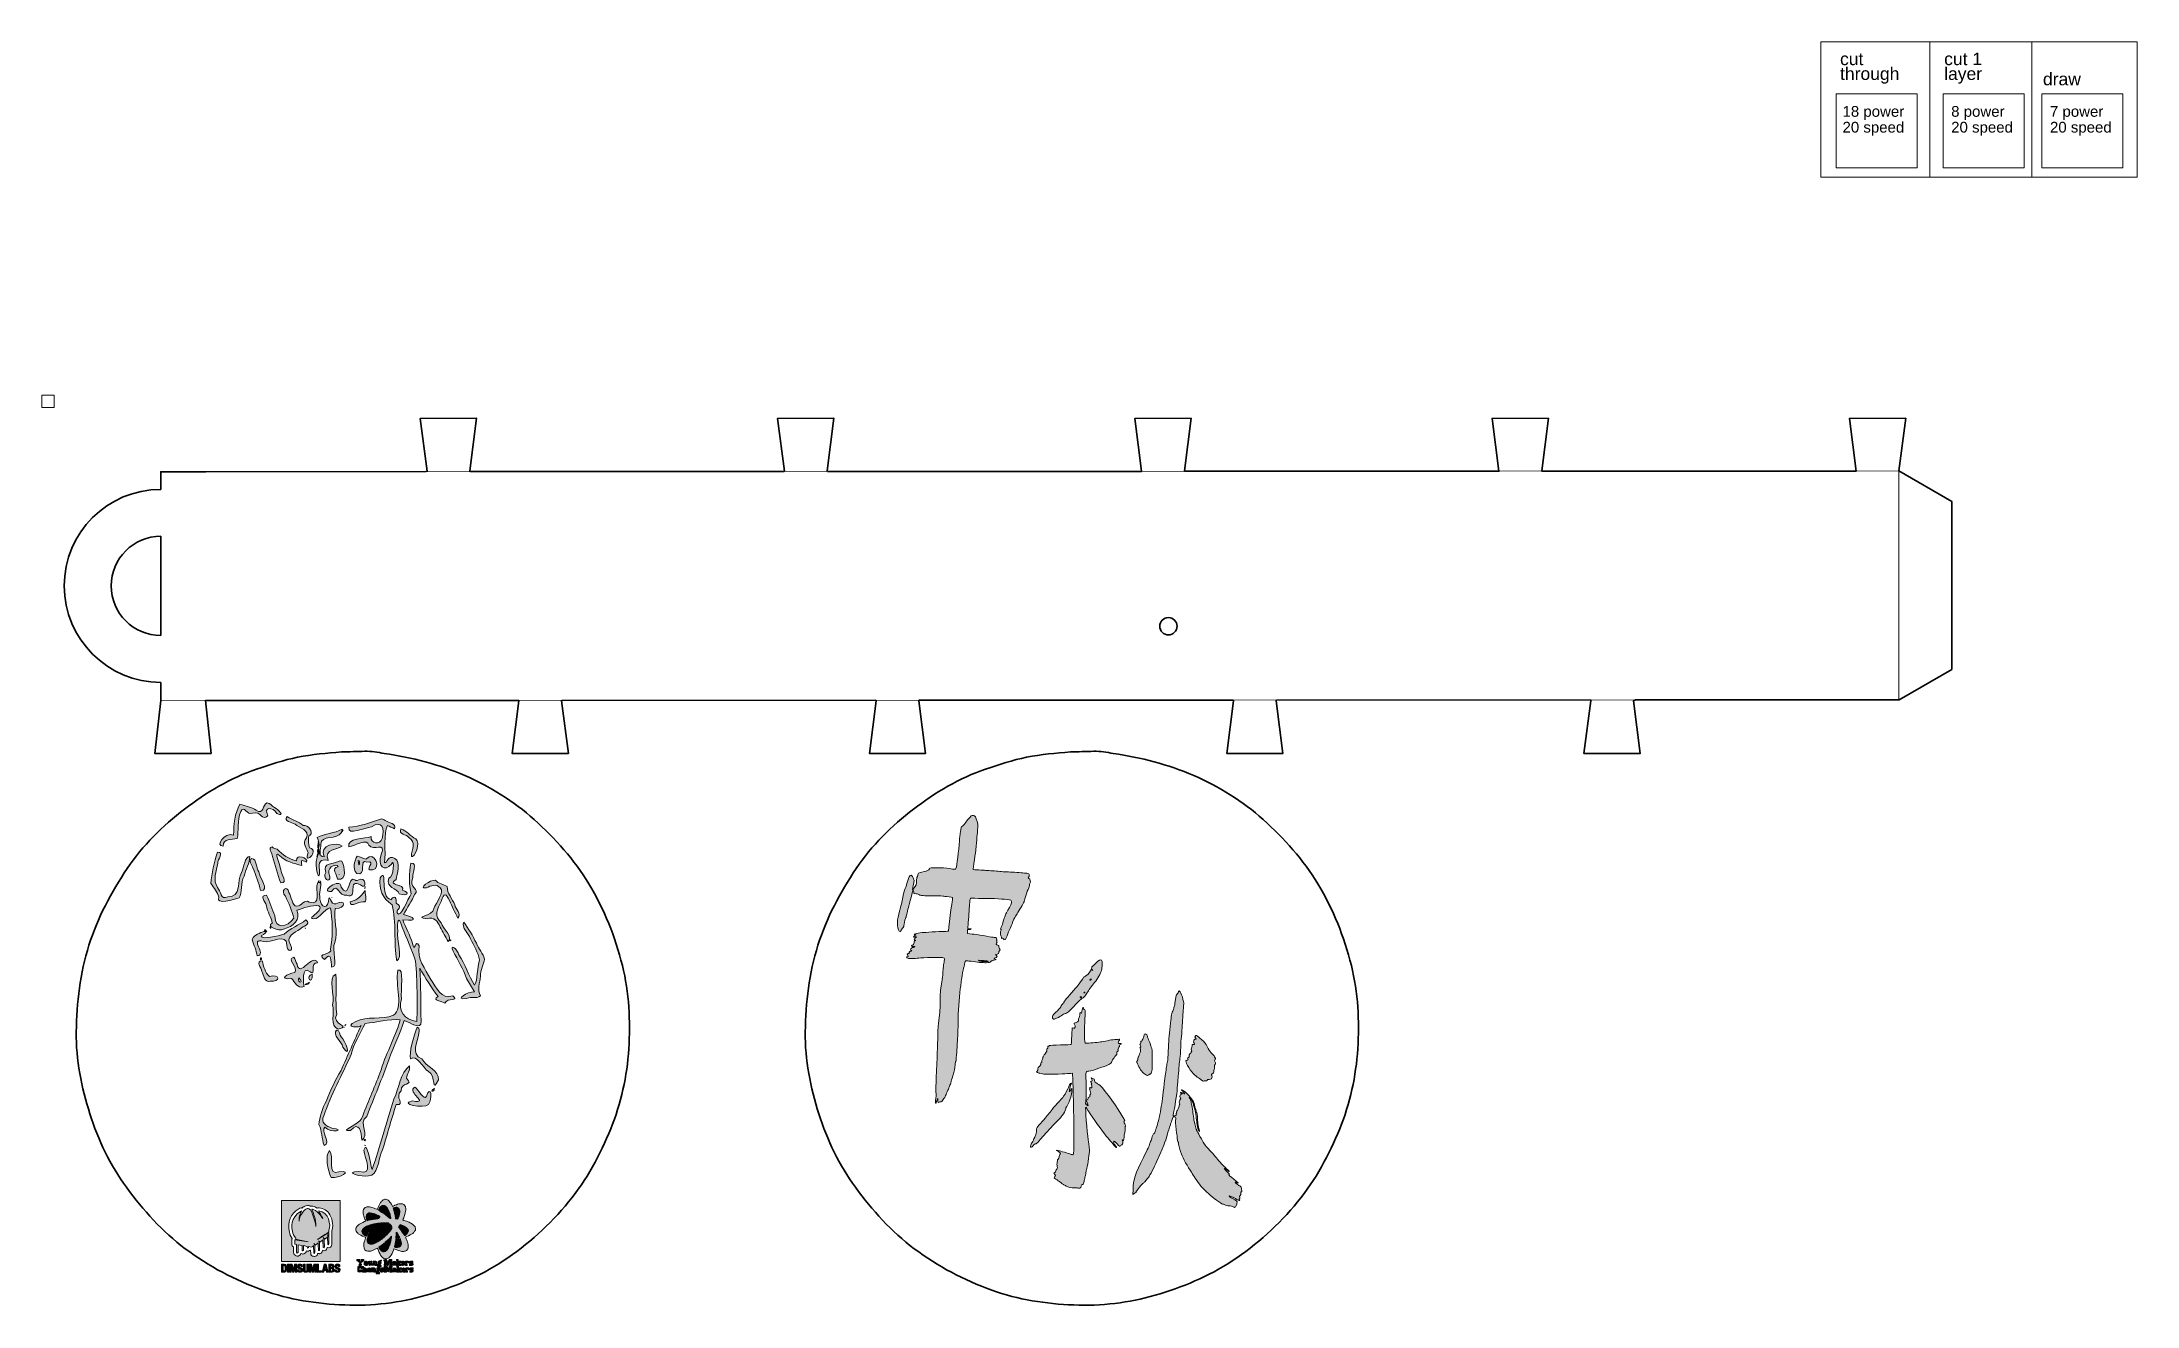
# Model space of a CAD drawing. Header units: inches. Extents: x -357 to 205, y 5 to 343.
import ezdxf

# ---------------------------------------------------------------- set-up
doc = ezdxf.new("R2010")
doc.units = ezdxf.units.IN
doc.header["$MEASUREMENT"] = 0
for name, color, linetype in [('$DDT_AUDIT_GENERATED_(3B)', 7, 'Continuous'), ('cut half', 7, 'Continuous'), ('cut through', 7, 'Continuous')]:
    doc.layers.add(name, color=color, linetype=linetype)

msp = doc.modelspace()

# ---------------------------------------------------------------- texts
at = {"layer": '$DDT_AUDIT_GENERATED_(3B)', "color": 250, "true_color": 0x231f20, "attachment_point": 7}
for s, insert, char_height in [('\\fArial|b0|i0|c0|p34;\\W1;cut ', (125.14, 337.06), 3.3584), ('\\fArial|b0|i0|c0|p34;\\W1;cut 1 ', (153.05, 337.06), 3.3584), ('\\fArial|b0|i0|c0|p34;\\W1;through', (125.14, 332.13), 3.3584), ('\\fArial|b0|i0|c0|p34;\\W1;layer', (153.05, 332.13), 3.3584), ('\\fArial|b0|i0|c0|p34;\\W1;draw', (179.53, 331.66), 3.3584), ('\\fArial|b0|i0|c0|p34;\\W1;18 power', (125.8, 322.4), 2.8786), ('\\fArial|b0|i0|c0|p34;\\W1;8 power', (154.93, 322.4), 2.8786), ('\\fArial|b0|i0|c0|p34;\\W1;7 power', (181.41, 322.4), 2.8786), ('\\fArial|b0|i0|c0|p34;\\W1;20 speed', (125.8, 318.17), 2.8786), ('\\fArial|b0|i0|c0|p34;\\W1;20 speed', (154.93, 318.17), 2.8786), ('\\fArial|b0|i0|c0|p34;\\W1;20 speed', (181.41, 318.17), 2.8786)]:
    msp.add_mtext(s, dxfattribs=dict(at, insert=insert, char_height=char_height))

# ---------------------------------------------------------------- blocks, each defined once
blk = doc.blocks.new('block 2')
at = {"layer": 'cut through', "true_color": 0xffffff}
h = blk.add_hatch(color=7, dxfattribs=at)
h.dxf.hatch_style = 2
edge = h.paths.add_edge_path()
edge.add_spline(control_points=[(-105.72, 97.18), (-105.55, 97.24), (-103.29, 97.02), (-103.2, 96.93), (-103.11, 96.83), (-103.67, 96.83), (-104.89, 96.91), (-105.73, 96.96), (-106.03, 97.06), (-105.72, 97.18), (-105.72, 97.18), (-105.72, 97.18), (-105.72, 97.18)], knot_values=[0, 0, 0, 0, 1, 1, 1, 2, 2, 2, 3, 3, 3, 4, 4, 4, 4], degree=3, periodic=1)
edge = h.paths.add_edge_path()
edge.add_spline(control_points=[(-92.32, 119.13), (-92.52, 119.13), (-92.52, 119.45), (-92.33, 119.53), (-92.13, 119.62), (-92.13, 120.17), (-92.33, 120.35), (-92.42, 120.42), (-92.66, 120.5), (-92.87, 120.52), (-93.08, 120.53), (-93.76, 120.6), (-94.38, 120.65), (-95, 120.71), (-96.02, 120.78), (-96.64, 120.81), (-98.25, 120.87), (-99.36, 120.94), (-100.53, 121.05), (-101.1, 121.1), (-102, 121.17), (-102.53, 121.2), (-103.07, 121.23), (-103.69, 121.27), (-103.91, 121.3), (-104.14, 121.32), (-104.97, 121.37), (-105.76, 121.4), (-106.55, 121.43), (-107.21, 121.48), (-107.23, 121.5), (-107.25, 121.51), (-107.11, 122.69), (-106.91, 124.11), (-106.71, 125.52), (-106.54, 126.81), (-106.52, 126.96), (-106.5, 127.11), (-106.44, 127.58), (-106.39, 128.01), (-106.33, 128.44), (-106.26, 129.23), (-106.24, 129.78), (-106.21, 130.32), (-106.13, 131.32), (-106.06, 131.99), (-105.88, 133.64), (-105.93, 134.06), (-106.39, 135.11), (-106.81, 136.05), (-106.85, 136.09), (-107.51, 136.02), (-107.73, 136), (-108.4, 135.26), (-109.39, 133.95), (-109.74, 133.49), (-110.11, 133.11), (-110.2, 133.11), (-110.33, 133.11), (-110.4, 133), (-110.44, 132.75), (-110.47, 132.55), (-110.54, 132.14), (-110.59, 131.84), (-110.8, 130.66), (-110.88, 130.04), (-110.93, 129.24), (-111.11, 126.45), (-111.59, 122.55), (-111.85, 121.82), (-111.94, 121.55), (-111.99, 121.52), (-112.34, 121.57), (-112.55, 121.6), (-112.91, 121.66), (-113.14, 121.72), (-113.77, 121.87), (-114.41, 121.92), (-116.48, 121.98), (-118.56, 122.04), (-118.88, 122), (-118.96, 121.66), (-119.02, 121.39), (-119.71, 121.04), (-120.36, 120.95), (-121.19, 120.85), (-121.99, 120.54), (-121.99, 120.33), (-121.99, 120.23), (-122.09, 119.92), (-122.2, 119.65), (-122.35, 119.29), (-122.41, 118.95), (-122.4, 118.46), (-122.38, 117.67), (-122.55, 117.22), (-123.15, 116.5), (-123.48, 116.1), (-123.51, 116.08), (-123.47, 116.33), (-123.44, 116.48), (-123.34, 117.04), (-123.24, 117.58), (-123.24, 117.58), (-123.08, 118.55), (-123.08, 118.55), (-123.08, 118.55), (-123.36, 119.26), (-123.36, 119.26), (-123.59, 119.83), (-123.69, 119.97), (-123.87, 119.97), (-124.25, 119.97), (-124.51, 119.52), (-124.83, 118.31), (-125, 117.68), (-125.28, 116.84), (-125.45, 116.45), (-125.66, 115.99), (-125.91, 115.02), (-126.19, 113.62), (-126.42, 112.45), (-126.77, 110.97), (-126.96, 110.33), (-127.28, 109.28), (-127.49, 108.2), (-127.55, 107.3), (-127.61, 106.42), (-127.35, 105.24), (-127.05, 105.01), (-126.87, 104.87), (-126.68, 104.92), (-126.62, 105.12), (-126.59, 105.23), (-126.39, 105.52), (-126.18, 105.76), (-125.85, 106.14), (-125.79, 106.3), (-125.74, 106.87), (-125.68, 107.53), (-125.45, 108.42), (-125.27, 108.66), (-125.22, 108.73), (-125.11, 109.13), (-125.03, 109.55), (-124.95, 109.98), (-124.75, 110.78), (-124.59, 111.35), (-124.42, 111.91), (-124.28, 112.42), (-124.28, 112.5), (-124.28, 112.57), (-124.12, 113.17), (-123.93, 113.84), (-123.74, 114.51), (-123.55, 115.27), (-123.52, 115.53), (-123.45, 116.11), (-123.26, 116.09), (-123.18, 115.49), (-123.18, 115.49), (-123.13, 115.06), (-123.13, 115.06), (-123.13, 115.06), (-122.49, 115.01), (-122.49, 115.01), (-122.08, 114.98), (-121.77, 114.89), (-121.64, 114.77), (-121.37, 114.53), (-120.69, 114.48), (-117.53, 114.46), (-116.27, 114.46), (-115.18, 114.42), (-115.12, 114.39), (-115.07, 114.35), (-114.75, 114.29), (-114.41, 114.26), (-113.14, 114.13), (-112.82, 114.08), (-112.77, 113.99), (-112.72, 113.9), (-112.83, 113.04), (-113.5, 108.39), (-113.66, 107.28), (-113.79, 106.11), (-113.79, 105.79), (-113.78, 105.47), (-113.82, 105.15), (-113.86, 105.08), (-113.91, 104.99), (-114.31, 104.94), (-115.06, 104.93), (-115.68, 104.93), (-117.11, 104.86), (-118.23, 104.78), (-119.36, 104.7), (-120.58, 104.62), (-120.95, 104.6), (-122.29, 104.5), (-123.75, 104.08), (-122.77, 104.07), (-122.49, 104.07), (-122.47, 104.05), (-122.63, 103.98), (-122.74, 103.93), (-122.93, 103.77), (-123.04, 103.64), (-123.04, 103.64), (-123.24, 103.39), (-123.24, 103.39), (-123.24, 103.39), (-122.78, 103.46), (-122.78, 103.46), (-122.35, 103.54), (-122.34, 103.53), (-122.52, 103.37), (-122.63, 103.28), (-122.75, 103.2), (-122.78, 103.2), (-122.82, 103.2), (-122.9, 103.07), (-122.96, 102.92), (-123.06, 102.7), (-123.05, 102.64), (-122.93, 102.64), (-122.85, 102.64), (-122.75, 102.59), (-122.71, 102.52), (-122.67, 102.45), (-122.68, 102.42), (-122.74, 102.46), (-122.92, 102.58), (-123.07, 102.36), (-123.09, 101.94), (-123.12, 101.51), (-123.25, 101.32), (-123.55, 101.27), (-123.66, 101.25), (-123.75, 101.15), (-123.77, 101.05), (-123.8, 100.9), (-123.71, 100.87), (-123.26, 100.87), (-122.87, 100.88), (-122.75, 100.85), (-122.86, 100.77), (-122.95, 100.71), (-123.13, 100.66), (-123.27, 100.66), (-123.52, 100.65), (-123.99, 100.26), (-123.99, 100.06), (-123.98, 100), (-123.9, 99.89), (-123.8, 99.81), (-123.64, 99.68), (-123.64, 99.66), (-123.88, 99.66), (-124.18, 99.64), (-124.57, 99.36), (-124.38, 99.3), (-124.17, 99.22), (-124.38, 98.99), (-124.65, 98.99), (-124.93, 98.98), (-124.98, 98.76), (-124.76, 98.52), (-124.57, 98.32), (-124.66, 98.1), (-124.92, 98.1), (-124.92, 98.1), (-125.14, 98.1), (-125.14, 98.1), (-125.14, 98.1), (-124.92, 97.86), (-124.92, 97.86), (-124.71, 97.64), (-124.6, 97.62), (-123.69, 97.65), (-123.14, 97.67), (-122.29, 97.74), (-121.81, 97.8), (-120.75, 97.93), (-116.13, 98.01), (-115.44, 97.9), (-114.98, 97.83), (-114.95, 97.81), (-114.95, 97.48), (-114.95, 97.29), (-115.01, 96.79), (-115.09, 96.36), (-115.16, 95.94), (-115.25, 95.19), (-115.29, 94.71), (-115.39, 93.13), (-115.43, 92.76), (-115.96, 89.07), (-116.04, 88.52), (-116.09, 87.68), (-116.08, 87.19), (-116.05, 85.86), (-116.16, 82.96), (-116.27, 82.28), (-116.33, 81.94), (-116.4, 81.4), (-116.42, 81.06), (-116.45, 80.73), (-116.51, 80.27), (-116.57, 80.05), (-116.62, 79.83), (-116.68, 78.74), (-116.7, 77.62), (-116.71, 76.51), (-116.75, 75.1), (-116.78, 74.49), (-116.81, 73.88), (-116.84, 72.81), (-116.87, 72.12), (-116.89, 71.42), (-116.95, 69.98), (-117, 68.91), (-117.05, 67.85), (-117.11, 66.33), (-117.13, 65.55), (-117.15, 64.76), (-117.2, 63.64), (-117.24, 63.08), (-117.29, 62.39), (-117.28, 61.94), (-117.21, 61.73), (-117.12, 61.5), (-117.13, 61.12), (-117.25, 60.22), (-117.35, 59.52), (-117.37, 58.99), (-117.32, 58.93), (-117.26, 58.87), (-117.21, 58.89), (-117.18, 58.99), (-117.02, 59.58), (-116.79, 60.2), (-116.74, 60.15), (-116.71, 60.11), (-116.69, 59.88), (-116.69, 59.63), (-116.71, 59.05), (-116.64, 58.94), (-116.38, 59.14), (-116.27, 59.23), (-116.11, 59.27), (-116.04, 59.24), (-115.81, 59.15), (-115.49, 59.42), (-115.28, 59.87), (-115.17, 60.1), (-115.02, 60.32), (-114.94, 60.35), (-114.86, 60.39), (-114.67, 60.78), (-114.51, 61.23), (-114.36, 61.67), (-114.12, 62.19), (-114, 62.38), (-113.87, 62.57), (-113.76, 62.79), (-113.76, 62.88), (-113.76, 62.96), (-113.63, 63.35), (-113.46, 63.74), (-113.3, 64.12), (-113.16, 64.5), (-113.16, 64.58), (-113.16, 64.66), (-112.96, 65.4), (-112.71, 66.22), (-112.25, 67.76), (-112.21, 67.94), (-112.09, 69.2), (-112.05, 69.61), (-111.96, 70.01), (-111.89, 70.08), (-111.83, 70.16), (-111.77, 70.43), (-111.77, 70.68), (-111.78, 70.94), (-111.74, 71.51), (-111.69, 71.96), (-111.64, 72.4), (-111.55, 73.66), (-111.5, 74.76), (-111.44, 75.85), (-111.38, 76.94), (-111.36, 77.19), (-111.34, 77.43), (-111.3, 78.97), (-111.28, 80.61), (-111.25, 83.36), (-111.02, 86.77), (-110.68, 89.56), (-110.63, 89.98), (-110.54, 90.68), (-110.49, 91.1), (-110.4, 91.88), (-110.38, 92.02), (-110.2, 93.15), (-110.06, 94.02), (-109.79, 95.18), (-109.7, 95.31), (-109.66, 95.37), (-109.6, 95.69), (-109.56, 96.02), (-109.46, 97.01), (-109.46, 97.02), (-108.92, 97.02), (-108.66, 97.02), (-108.14, 96.97), (-107.77, 96.92), (-106.16, 96.66), (-104.68, 96.53), (-103.76, 96.55), (-102.83, 96.58), (-102.75, 96.6), (-102.47, 96.88), (-102.3, 97.07), (-102.06, 97.2), (-101.88, 97.2), (-101.72, 97.21), (-101.46, 97.25), (-101.32, 97.3), (-101.32, 97.3), (-101.07, 97.38), (-101.07, 97.38), (-101.07, 97.38), (-101.36, 97.46), (-101.36, 97.46), (-101.71, 97.55), (-101.67, 97.76), (-101.29, 97.87), (-101.13, 97.92), (-100.94, 98.02), (-100.86, 98.09), (-100.74, 98.21), (-100.75, 98.26), (-100.97, 98.47), (-100.97, 98.47), (-101.22, 98.72), (-101.22, 98.72), (-101.22, 98.72), (-100.78, 98.87), (-100.78, 98.87), (-100.39, 99), (-100.35, 99.04), (-100.38, 99.32), (-100.41, 99.54), (-100.36, 99.64), (-100.21, 99.69), (-100.1, 99.73), (-100.01, 99.86), (-100.01, 99.97), (-100.01, 99.99), (-100.01, 100), (-100.01, 100.02), (-100.2, 100.36), (-100.4, 100.75), (-100.35, 101.12), (-100.52, 101.21), (-100.68, 101.29), (-100.86, 101.35), (-101.05, 101.42), (-101.13, 101.65), (-100.98, 101.81), (-100.95, 101.84), (-100.89, 101.89), (-100.83, 101.95), (-100.86, 101.99), (-100.88, 102.04), (-100.88, 102.1), (-100.89, 102.23), (-100.89, 102.34), (-100.87, 102.46), (-100.97, 102.54), (-101.01, 102.69), (-100.93, 102.81), (-100.93, 102.81), (-101.01, 103.08), (-101.01, 103.08), (-101.02, 103.09), (-101.04, 103.11), (-101.05, 103.13), (-101.1, 103.17), (-101.13, 103.21), (-101.14, 103.26), (-101.2, 103.27), (-101.27, 103.28), (-101.34, 103.29), (-101.67, 103.34), (-102.1, 103.4), (-102.29, 103.43), (-102.77, 103.49), (-104.4, 103.77), (-105.42, 103.96), (-105.87, 104.05), (-106.81, 104.17), (-107.5, 104.23), (-107.5, 104.23), (-108.75, 104.35), (-108.75, 104.35), (-108.75, 104.35), (-108.76, 105.41), (-108.76, 105.41), (-108.76, 105.41), (-108.31, 105.42), (-108.31, 105.42), (-108.06, 105.42), (-107.82, 105.47), (-107.79, 105.53), (-107.75, 105.6), (-107.91, 105.64), (-108.19, 105.64), (-108.65, 105.64), (-108.77, 105.7), (-108.7, 105.91), (-108.61, 106.19), (-108.31, 109.86), (-108.3, 110.75), (-108.29, 111.3), (-108.24, 111.99), (-108.19, 112.29), (-108.14, 112.6), (-108.1, 113.03), (-108.1, 113.26), (-108.11, 113.64), (-107.91, 114), (-107.78, 113.86), (-107.74, 113.82), (-106.3, 113.79), (-104.56, 113.78), (-101.82, 113.77), (-98.95, 113.61), (-97.48, 113.39), (-97.09, 113.33), (-97.04, 113.29), (-96.98, 112.97), (-96.9, 112.53), (-97.23, 111.7), (-97.92, 110.6), (-98.17, 110.19), (-98.47, 109.64), (-98.57, 109.36), (-98.68, 109.09), (-98.85, 108.67), (-98.95, 108.42), (-99.05, 108.18), (-99.16, 107.76), (-99.2, 107.48), (-99.24, 107.21), (-99.42, 106.66), (-99.61, 106.26), (-99.68, 106.1), (-99.78, 105.86), (-99.89, 105.59), (-99.76, 105.55), (-99.67, 105.44), (-99.73, 105.28), (-99.97, 104.69), (-100.04, 104.4), (-99.83, 103.84), (-99.82, 103.83), (-99.82, 103.81), (-99.81, 103.8), (-99.81, 103.79), (-99.81, 103.78), (-99.81, 103.77), (-99.7, 103.51), (-99.64, 103.26), (-99.61, 102.99), (-99.48, 103.18), (-99.19, 103.14), (-99.12, 102.92), (-99.06, 102.84), (-99.01, 102.76), (-98.95, 102.69), (-98.94, 102.7), (-98.92, 102.71), (-98.91, 102.72), (-98.83, 102.87), (-98.65, 102.87), (-98.53, 102.8), (-98.47, 102.94), (-98.41, 103.08), (-98.35, 103.24), (-98.06, 103.99), (-97.83, 104.54), (-97.5, 105.33), (-97.32, 105.75), (-97.01, 106.5), (-96.82, 106.99), (-96.5, 107.84), (-96.06, 108.74), (-95.86, 109), (-95.81, 109.06), (-95.53, 109.51), (-95.25, 110), (-94.96, 110.49), (-94.46, 111.33), (-94.14, 111.87), (-93.82, 112.42), (-93.56, 112.94), (-93.56, 113.05), (-93.56, 113.15), (-93.47, 113.43), (-93.37, 113.67), (-93.26, 113.91), (-93.1, 114.4), (-93.01, 114.77), (-92.85, 115.39), (-92.63, 115.96), (-92.3, 116.59), (-92.22, 116.75), (-92.15, 117.05), (-92.15, 117.26), (-92.16, 117.48), (-92.11, 117.71), (-92.04, 117.78), (-91.73, 118.12), (-91.94, 119.14), (-92.32, 119.13)], knot_values=[0, 0, 0, 0, 1, 1, 1, 2, 2, 2, 3, 3, 3, 4, 4, 4, 5, 5, 5, 6, 6, 6, 7, 7, 7, 8, 8, 8, 9, 9, 9, 10, 10, 10, 11, 11, 11, 12, 12, 12, 13, 13, 13, 14, 14, 14, 15, 15, 15, 16, 16, 16, 17, 17, 17, 18, 18, 18, 19, 19, 19, 20, 20, 20, 21, 21, 21, 22, 22, 22, 23, 23, 23, 24, 24, 24, 25, 25, 25, 26, 26, 26, 27, 27, 27, 28, 28, 28, 29, 29, 29, 30, 30, 30, 31, 31, 31, 32, 32, 32, 33, 33, 33, 34, 34, 34, 35, 35, 35, 36, 36, 36, 37, 37, 37, 38, 38, 38, 39, 39, 39, 40, 40, 40, 41, 41, 41, 42, 42, 42, 43, 43, 43, 44, 44, 44, 45, 45, 45, 46, 46, 46, 47, 47, 47, 48, 48, 48, 49, 49, 49, 50, 50, 50, 51, 51, 51, 52, 52, 52, 53, 53, 53, 54, 54, 54, 55, 55, 55, 56, 56, 56, 57, 57, 57, 58, 58, 58, 59, 59, 59, 60, 60, 60, 61, 61, 61, 62, 62, 62, 63, 63, 63, 64, 64, 64, 65, 65, 65, 66, 66, 66, 67, 67, 67, 68, 68, 68, 69, 69, 69, 70, 70, 70, 71, 71, 71, 72, 72, 72, 73, 73, 73, 74, 74, 74, 75, 75, 75, 76, 76, 76, 77, 77, 77, 78, 78, 78, 79, 79, 79, 80, 80, 80, 81, 81, 81, 82, 82, 82, 83, 83, 83, 84, 84, 84, 85, 85, 85, 86, 86, 86, 87, 87, 87, 88, 88, 88, 89, 89, 89, 90, 90, 90, 91, 91, 91, 92, 92, 92, 93, 93, 93, 94, 94, 94, 95, 95, 95, 96, 96, 96, 97, 97, 97, 98, 98, 98, 99, 99, 99, 100, 100, 100, 101, 101, 101, 102, 102, 102, 103, 103, 103, 104, 104, 104, 105, 105, 105, 106, 106, 106, 107, 107, 107, 108, 108, 108, 109, 109, 109, 110, 110, 110, 111, 111, 111, 112, 112, 112, 113, 113, 113, 114, 114, 114, 115, 115, 115, 116, 116, 116, 117, 117, 117, 118, 118, 118, 119, 119, 119, 120, 120, 120, 121, 121, 121, 122, 122, 122, 123, 123, 123, 124, 124, 124, 125, 125, 125, 126, 126, 126, 127, 127, 127, 128, 128, 128, 129, 129, 129, 130, 130, 130, 131, 131, 131, 132, 132, 132, 133, 133, 133, 134, 134, 134, 135, 135, 135, 136, 136, 136, 137, 137, 137, 138, 138, 138, 139, 139, 139, 140, 140, 140, 141, 141, 141, 142, 142, 142, 143, 143, 143, 144, 144, 144, 145, 145, 145, 146, 146, 146, 147, 147, 147, 148, 148, 148, 149, 149, 149, 150, 150, 150, 151, 151, 151, 152, 152, 152, 153, 153, 153, 154, 154, 154, 155, 155, 155, 156, 156, 156, 157, 157, 157, 158, 158, 158, 159, 159, 159, 160, 160, 160, 161, 161, 161, 162, 162, 162, 163, 163, 163, 164, 164, 164, 165, 165, 165, 166, 166, 166, 167, 167, 167, 168, 168, 168, 169, 169, 169, 170, 170, 170, 171, 171, 171, 172, 172, 172, 173, 173, 173, 174, 174, 174, 175, 175, 175, 176, 176, 176, 177, 177, 177, 178, 178, 178, 179, 179, 179, 180, 180, 180, 181, 181, 181, 182, 182, 182, 183, 183, 183, 184, 184, 184, 185, 185, 185, 186, 186, 186, 187, 187, 187, 188, 188, 188, 189, 189, 189, 190, 190, 190, 191, 191, 191, 192, 192, 192, 193, 193, 193, 194, 194, 194, 195, 195, 195, 196, 196, 196, 197, 197, 197, 198, 198, 198, 199, 199, 199, 200, 200, 200, 201, 201, 201, 202, 202, 202, 203, 203, 203, 204, 204, 204, 205, 205, 205, 206, 206, 206, 207, 207, 207, 208, 208, 208, 209, 209, 209, 209], degree=3, periodic=1)
h = blk.add_hatch(color=7, dxfattribs=at)
h.dxf.hatch_style = 2
edge = h.paths.add_edge_path()
edge.add_spline(control_points=[(-78.41, 87.39), (-78.29, 87.39), (-78.19, 87.35), (-78.19, 87.28), (-78.19, 87.22), (-78.26, 87.17), (-78.34, 87.17), (-78.42, 87.17), (-78.52, 87.22), (-78.55, 87.28), (-78.59, 87.34), (-78.52, 87.39), (-78.41, 87.39), (-78.41, 87.39), (-78.41, 87.39), (-78.41, 87.39)], knot_values=[0, 0, 0, 0, 1, 1, 1, 2, 2, 2, 3, 3, 3, 4, 4, 4, 5, 5, 5, 5], degree=3, periodic=1)
edge = h.paths.add_edge_path()
edge.add_spline(control_points=[(-77.44, 88.61), (-77.34, 88.7), (-77.28, 88.71), (-77.28, 88.64), (-77.28, 88.57), (-77.33, 88.49), (-77.39, 88.45), (-77.57, 88.33), (-77.61, 88.46), (-77.44, 88.61), (-77.44, 88.61), (-77.44, 88.61), (-77.44, 88.61)], knot_values=[0, 0, 0, 0, 1, 1, 1, 2, 2, 2, 3, 3, 3, 4, 4, 4, 4], degree=3, periodic=1)
edge = h.paths.add_edge_path()
edge.add_spline(control_points=[(-75.81, 92.09), (-75.53, 92.21), (-75.43, 92.17), (-75.57, 92), (-75.64, 91.91), (-75.76, 91.83), (-75.83, 91.83), (-76.03, 91.83), (-76.01, 92.01), (-75.81, 92.09), (-75.81, 92.09), (-75.81, 92.09), (-75.81, 92.09)], knot_values=[0, 0, 0, 0, 1, 1, 1, 2, 2, 2, 3, 3, 3, 4, 4, 4, 4], degree=3, periodic=1)
edge = h.paths.add_edge_path()
edge.add_spline(control_points=[(-75.28, 94.71), (-75.22, 94.71), (-75.18, 94.66), (-75.18, 94.6), (-75.18, 94.54), (-75.22, 94.48), (-75.28, 94.48), (-75.33, 94.48), (-75.38, 94.53), (-75.38, 94.59), (-75.38, 94.66), (-75.34, 94.7), (-75.28, 94.71), (-75.28, 94.71), (-75.28, 94.71), (-75.28, 94.71)], knot_values=[0, 0, 0, 0, 1, 1, 1, 2, 2, 2, 3, 3, 3, 4, 4, 4, 5, 5, 5, 5], degree=3, periodic=1)
edge = h.paths.add_edge_path()
edge.add_spline(control_points=[(-85.47, 81.45), (-85.36, 81.49), (-85.09, 81.58), (-84.86, 81.65), (-84.64, 81.71), (-84.11, 82.01), (-83.69, 82.32), (-83.18, 82.68), (-82.79, 82.87), (-82.54, 82.9), (-82.12, 82.93), (-81.48, 83.48), (-80.19, 84.92), (-79.2, 86.02), (-78.42, 86.76), (-78.08, 86.92), (-77.72, 87.09), (-76.87, 88), (-76.87, 88.23), (-76.87, 88.32), (-76.82, 88.4), (-76.76, 88.4), (-76.71, 88.4), (-76.63, 88.5), (-76.59, 88.62), (-76.5, 88.87), (-75.38, 90.43), (-74.72, 91.22), (-73.83, 92.27), (-73.03, 93.66), (-72.81, 94.53), (-72.74, 94.79), (-72.68, 95.46), (-72.67, 96.02), (-72.66, 96.89), (-72.69, 97.06), (-72.85, 97.22), (-73.13, 97.49), (-73.49, 97.28), (-74.31, 96.41), (-74.68, 96.02), (-75.1, 95.65), (-75.23, 95.59), (-75.41, 95.52), (-75.45, 95.43), (-75.41, 95.22), (-75.35, 94.87), (-76.4, 93.29), (-76.77, 93.19), (-76.9, 93.15), (-77.01, 93.08), (-77.01, 93.03), (-77.01, 92.98), (-77.17, 92.87), (-77.37, 92.8), (-77.56, 92.72), (-77.72, 92.58), (-77.72, 92.5), (-77.72, 92.32), (-78.43, 91.3), (-79.11, 90.52), (-79.38, 90.21), (-80.17, 89.29), (-80.87, 88.47), (-81.56, 87.66), (-82.31, 86.79), (-82.52, 86.55), (-82.73, 86.31), (-82.9, 86.05), (-82.9, 85.98), (-82.9, 85.91), (-83.01, 85.73), (-83.16, 85.58), (-83.31, 85.43), (-83.57, 85.06), (-83.75, 84.75), (-83.93, 84.45), (-84.52, 83.77), (-85.06, 83.25), (-85.97, 82.36), (-86.03, 82.28), (-85.99, 81.93), (-85.95, 81.51), (-85.77, 81.34), (-85.47, 81.45)], knot_values=[0, 0, 0, 0, 1, 1, 1, 2, 2, 2, 3, 3, 3, 4, 4, 4, 5, 5, 5, 6, 6, 6, 7, 7, 7, 8, 8, 8, 9, 9, 9, 10, 10, 10, 11, 11, 11, 12, 12, 12, 13, 13, 13, 14, 14, 14, 15, 15, 15, 16, 16, 16, 17, 17, 17, 18, 18, 18, 19, 19, 19, 20, 20, 20, 21, 21, 21, 22, 22, 22, 23, 23, 23, 24, 24, 24, 25, 25, 25, 26, 26, 26, 27, 27, 27, 28, 28, 28, 28], degree=3, periodic=1)
h = blk.add_hatch(color=7, dxfattribs=at)
h.dxf.hatch_style = 2
edge = h.paths.add_edge_path()
edge.add_spline(control_points=[(-66.72, 54.04), (-66.56, 54.24), (-66.57, 54.27), (-66.76, 54.56), (-66.87, 54.73), (-67.27, 55.4), (-67.64, 56.04), (-69.25, 58.83), (-72.87, 63.63), (-73.59, 63.93), (-73.71, 63.98), (-74.03, 64.18), (-74.28, 64.38), (-74.62, 64.65), (-74.74, 64.81), (-74.74, 65.04), (-74.75, 65.28), (-74.82, 65.38), (-75.12, 65.51), (-75.57, 65.7), (-75.65, 65.71), (-75.49, 65.54), (-75.42, 65.47), (-75.36, 65.24), (-75.36, 65.04), (-75.36, 64.75), (-75.4, 64.68), (-75.57, 64.68), (-75.57, 64.68), (-75.78, 64.67), (-75.78, 64.67), (-75.78, 64.67), (-75.56, 64.34), (-75.56, 64.34), (-75.37, 64.07), (-75.37, 64.02), (-75.5, 64.01), (-75.64, 64.01), (-75.65, 63.98), (-75.53, 63.77), (-75.37, 63.48), (-75.35, 62.96), (-75.5, 62.98), (-75.55, 62.99), (-75.69, 63.04), (-75.8, 63.08), (-75.96, 63.15), (-75.98, 63.13), (-75.93, 62.98), (-75.89, 62.87), (-75.91, 62.8), (-75.98, 62.79), (-76.07, 62.79), (-76.07, 62.76), (-75.99, 62.67), (-75.92, 62.6), (-75.89, 62.48), (-75.92, 62.39), (-75.95, 62.3), (-75.89, 62.06), (-75.79, 61.86), (-75.6, 61.49), (-75.6, 61.48), (-75.82, 61.28), (-75.97, 61.14), (-76.02, 60.99), (-75.98, 60.83), (-75.93, 60.65), (-75.98, 60.58), (-76.19, 60.52), (-76.36, 60.48), (-76.45, 60.38), (-76.44, 60.27), (-76.41, 59.91), (-76.45, 59.81), (-76.65, 59.81), (-76.93, 59.81), (-76.99, 59.63), (-76.8, 59.33), (-76.71, 59.18), (-76.67, 58.98), (-76.71, 58.87), (-76.76, 58.74), (-76.74, 58.69), (-76.67, 58.74), (-76.61, 58.78), (-76.54, 58.74), (-76.5, 58.64), (-76.46, 58.53), (-76.48, 58.5), (-76.57, 58.56), (-76.65, 58.61), (-76.64, 58.57), (-76.55, 58.45), (-76.32, 58.15), (-76.49, 58.12), (-76.8, 58.41), (-76.8, 58.41), (-77.09, 58.67), (-77.09, 58.67), (-77.09, 58.67), (-76.98, 60.43), (-76.98, 60.43), (-76.91, 61.58), (-76.9, 63.05), (-76.96, 64.73), (-77.06, 67.62), (-77.13, 67.35), (-76.2, 67.48), (-75.72, 67.54), (-74.35, 67.94), (-73.54, 68.26), (-73.29, 68.36), (-72.78, 68.53), (-72.42, 68.64), (-71.41, 68.93), (-70.06, 69.64), (-70.13, 69.83), (-70.2, 70.03), (-69.67, 70.99), (-69.45, 71.08), (-69.36, 71.11), (-69.26, 71.25), (-69.22, 71.39), (-69.19, 71.53), (-69.06, 71.7), (-68.93, 71.77), (-68.73, 71.87), (-68.7, 71.95), (-68.73, 72.27), (-68.77, 72.59), (-68.74, 72.69), (-68.56, 72.79), (-68.41, 72.88), (-68.36, 72.98), (-68.4, 73.12), (-68.44, 73.24), (-68.42, 73.36), (-68.36, 73.4), (-68.3, 73.44), (-68.25, 73.59), (-68.26, 73.74), (-68.26, 73.9), (-68.2, 74.01), (-68.11, 74.01), (-68.01, 74.01), (-67.97, 74.12), (-67.98, 74.32), (-68, 74.55), (-67.96, 74.63), (-67.78, 74.66), (-67.38, 74.72), (-67.52, 74.92), (-67.93, 74.88), (-68.26, 74.84), (-68.32, 74.87), (-68.35, 75.08), (-68.37, 75.22), (-68.29, 75.42), (-68.17, 75.56), (-67.94, 75.81), (-67.95, 76.09), (-68.18, 76.01), (-68.26, 75.98), (-68.6, 75.96), (-68.94, 75.97), (-69.28, 75.97), (-70.08, 75.87), (-70.73, 75.74), (-71.38, 75.62), (-72.27, 75.44), (-72.72, 75.36), (-73.5, 75.21), (-75.62, 75.02), (-76.71, 74.99), (-76.71, 74.99), (-77.22, 74.98), (-77.22, 74.98), (-77.22, 74.98), (-77.32, 75.59), (-77.32, 75.59), (-77.41, 76.2), (-77.37, 80.29), (-77.25, 82.43), (-77.17, 83.77), (-77.2, 83.98), (-77.45, 83.98), (-77.64, 83.98), (-77.8, 84.26), (-77.71, 84.43), (-77.67, 84.48), (-77.69, 84.53), (-77.73, 84.53), (-77.86, 84.53), (-78.07, 83.96), (-78.07, 83.59), (-78.06, 83.41), (-78.11, 83.18), (-78.17, 83.09), (-78.25, 82.95), (-78.29, 82.95), (-78.42, 83.14), (-78.5, 83.25), (-78.58, 83.3), (-78.58, 83.25), (-78.61, 82.53), (-78.67, 82.27), (-78.86, 81.87), (-79.01, 81.55), (-79.05, 81.36), (-78.98, 81.28), (-78.86, 81.16), (-79.01, 80.76), (-79.18, 80.76), (-79.24, 80.76), (-79.35, 80.69), (-79.44, 80.6), (-79.52, 80.5), (-79.73, 80.43), (-79.9, 80.43), (-80.17, 80.42), (-80.2, 80.39), (-80.13, 80.17), (-80.09, 80.04), (-80.01, 79.87), (-79.96, 79.79), (-79.9, 79.72), (-79.89, 79.51), (-79.93, 79.31), (-79.99, 79), (-80.03, 78.97), (-80.33, 79.01), (-80.33, 79.01), (-80.67, 79.05), (-80.67, 79.05), (-80.67, 79.05), (-80.72, 78.41), (-80.72, 78.41), (-80.76, 78.05), (-80.81, 77.07), (-80.84, 76.22), (-80.87, 75.36), (-80.93, 74.64), (-80.98, 74.61), (-81.03, 74.58), (-82.3, 74.52), (-83.82, 74.49), (-85.45, 74.46), (-86.65, 74.38), (-86.76, 74.31), (-86.87, 74.25), (-87.03, 74.17), (-87.13, 74.14), (-87.24, 74.1), (-87.28, 74.01), (-87.24, 73.86), (-87.2, 73.71), (-87.24, 73.61), (-87.35, 73.56), (-87.46, 73.51), (-87.49, 73.41), (-87.45, 73.24), (-87.4, 73.04), (-87.52, 72.79), (-87.96, 72.16), (-88.27, 71.71), (-88.52, 71.27), (-88.52, 71.2), (-88.52, 71.13), (-88.59, 70.89), (-88.68, 70.66), (-88.78, 70.43), (-88.84, 70.14), (-88.83, 70), (-88.81, 69.83), (-88.86, 69.75), (-88.97, 69.75), (-89.07, 69.75), (-89.13, 69.67), (-89.11, 69.56), (-89.07, 69.28), (-89.38, 68.68), (-89.61, 68.61), (-89.75, 68.57), (-89.82, 68.42), (-89.86, 68.08), (-89.89, 67.82), (-89.98, 67.56), (-90.07, 67.51), (-90.07, 67.51), (-90.07, 67.51), (-90.07, 67.51), (-90.16, 67.45), (-90.23, 67.36), (-90.23, 67.31), (-90.23, 67.17), (-89.88, 66.98), (-89.63, 66.98), (-89.51, 66.99), (-89.21, 66.91), (-88.96, 66.82), (-88.41, 66.63), (-86.23, 66.6), (-83.42, 66.76), (-82.35, 66.82), (-81.29, 66.88), (-81.06, 66.88), (-81.06, 66.88), (-80.65, 66.9), (-80.65, 66.9), (-80.65, 66.9), (-80.52, 65.13), (-80.52, 65.13), (-80.42, 63.78), (-80.25, 55.34), (-80.24, 51.22), (-80.23, 45.89), (-80.27, 45.1), (-80.53, 45.09), (-80.63, 45.09), (-81.17, 45.23), (-81.73, 45.41), (-82.29, 45.58), (-83.2, 45.86), (-83.77, 46.04), (-84.86, 46.38), (-85.32, 46.36), (-84.53, 46.02), (-84.27, 45.9), (-84, 45.71), (-83.92, 45.58), (-83.81, 45.39), (-83.82, 45.33), (-83.98, 45.18), (-84.1, 45.07), (-84.18, 44.84), (-84.19, 44.57), (-84.21, 44.26), (-84.29, 44.06), (-84.44, 43.92), (-84.56, 43.81), (-84.67, 43.61), (-84.67, 43.48), (-84.68, 43.34), (-84.72, 43.05), (-84.76, 42.82), (-84.8, 42.59), (-84.8, 42.32), (-84.76, 42.22), (-84.61, 41.87), (-84.63, 41.47), (-84.81, 41.25), (-84.91, 41.13), (-85.01, 40.89), (-85.05, 40.72), (-85.09, 40.54), (-85.22, 40.36), (-85.37, 40.28), (-85.37, 40.28), (-85.62, 40.16), (-85.62, 40.16), (-85.62, 40.16), (-85.37, 39.81), (-85.37, 39.81), (-85.12, 39.47), (-85.12, 39.46), (-85.31, 39.28), (-85.63, 38.98), (-85.55, 38.77), (-85.04, 38.54), (-84.78, 38.42), (-84.58, 38.26), (-84.58, 38.16), (-84.58, 38.07), (-84.5, 37.99), (-84.4, 37.99), (-84.3, 37.98), (-84.01, 37.81), (-83.76, 37.61), (-83.5, 37.4), (-83.18, 37.17), (-83.04, 37.1), (-82.89, 37.03), (-82.57, 36.84), (-82.32, 36.68), (-81.71, 36.3), (-81.02, 36.15), (-79.99, 36.17), (-79.54, 36.18), (-79.11, 36.16), (-79.06, 36.12), (-79, 36.09), (-78.81, 36.09), (-78.65, 36.12), (-78.38, 36.18), (-78.33, 36.26), (-78.28, 36.62), (-78.23, 36.98), (-78.18, 37.06), (-77.98, 37.06), (-77.77, 37.06), (-77.71, 37.16), (-77.52, 37.86), (-77.41, 38.3), (-77.31, 38.77), (-77.31, 38.9), (-77.31, 39.04), (-77.27, 39.17), (-77.22, 39.21), (-77.17, 39.24), (-77.1, 39.61), (-77.06, 40.02), (-77.02, 40.43), (-76.95, 40.89), (-76.89, 41.04), (-76.65, 41.73), (-76.13, 44.79), (-76.08, 45.85), (-76.05, 46.46), (-76.16, 47.49), (-76.41, 49.1), (-76.71, 50.98), (-77.23, 58.07), (-77.06, 57.87), (-77.01, 57.81), (-76.68, 57.29), (-76.32, 56.72), (-75.33, 55.13), (-72.49, 51.19), (-71.54, 50.08), (-71.08, 49.54), (-70.42, 48.75), (-70.07, 48.34), (-69.04, 47.1), (-68.87, 46.92), (-68.8, 47), (-68.76, 47.04), (-68.85, 47.21), (-68.99, 47.37), (-69.42, 47.88), (-69.51, 48.03), (-69.55, 48.38), (-69.62, 48.91), (-69.37, 48.81), (-68.66, 48.01), (-67.99, 47.26), (-67.8, 47.16), (-67.7, 47.51), (-67.67, 47.63), (-67.54, 47.74), (-67.41, 47.77), (-67.29, 47.78), (-67.18, 47.86), (-67.18, 47.94), (-67.17, 48.02), (-67.16, 48.09), (-67.14, 48.11), (-67.07, 48.21), (-67.07, 48.75), (-67.15, 48.8), (-67.2, 48.83), (-67.25, 48.92), (-67.25, 48.99), (-67.25, 49.07), (-67.21, 49.06), (-67.15, 48.96), (-66.98, 48.68), (-66.83, 48.99), (-66.79, 49.75), (-66.77, 50.14), (-66.69, 50.68), (-66.62, 50.95), (-66.54, 51.23), (-66.5, 51.69), (-66.53, 51.98), (-66.55, 52.28), (-66.52, 52.58), (-66.46, 52.66), (-66.37, 52.77), (-66.41, 52.93), (-66.62, 53.32), (-66.87, 53.81), (-66.88, 53.85), (-66.72, 54.04)], knot_values=[0, 0, 0, 0, 1, 1, 1, 2, 2, 2, 3, 3, 3, 4, 4, 4, 5, 5, 5, 6, 6, 6, 7, 7, 7, 8, 8, 8, 9, 9, 9, 10, 10, 10, 11, 11, 11, 12, 12, 12, 13, 13, 13, 14, 14, 14, 15, 15, 15, 16, 16, 16, 17, 17, 17, 18, 18, 18, 19, 19, 19, 20, 20, 20, 21, 21, 21, 22, 22, 22, 23, 23, 23, 24, 24, 24, 25, 25, 25, 26, 26, 26, 27, 27, 27, 28, 28, 28, 29, 29, 29, 30, 30, 30, 31, 31, 31, 32, 32, 32, 33, 33, 33, 34, 34, 34, 35, 35, 35, 36, 36, 36, 37, 37, 37, 38, 38, 38, 39, 39, 39, 40, 40, 40, 41, 41, 41, 42, 42, 42, 43, 43, 43, 44, 44, 44, 45, 45, 45, 46, 46, 46, 47, 47, 47, 48, 48, 48, 49, 49, 49, 50, 50, 50, 51, 51, 51, 52, 52, 52, 53, 53, 53, 54, 54, 54, 55, 55, 55, 56, 56, 56, 57, 57, 57, 58, 58, 58, 59, 59, 59, 60, 60, 60, 61, 61, 61, 62, 62, 62, 63, 63, 63, 64, 64, 64, 65, 65, 65, 66, 66, 66, 67, 67, 67, 68, 68, 68, 69, 69, 69, 70, 70, 70, 71, 71, 71, 72, 72, 72, 73, 73, 73, 74, 74, 74, 75, 75, 75, 76, 76, 76, 77, 77, 77, 78, 78, 78, 79, 79, 79, 80, 80, 80, 81, 81, 81, 82, 82, 82, 83, 83, 83, 84, 84, 84, 85, 85, 85, 86, 86, 86, 87, 87, 87, 88, 88, 88, 89, 89, 89, 90, 90, 90, 91, 91, 91, 92, 92, 92, 93, 93, 93, 94, 94, 94, 95, 95, 95, 96, 96, 96, 97, 97, 97, 98, 98, 98, 99, 99, 99, 100, 100, 100, 101, 101, 101, 102, 102, 102, 103, 103, 103, 104, 104, 104, 105, 105, 105, 106, 106, 106, 107, 107, 107, 108, 108, 108, 109, 109, 109, 110, 110, 110, 111, 111, 111, 112, 112, 112, 113, 113, 113, 114, 114, 114, 115, 115, 115, 116, 116, 116, 117, 117, 117, 118, 118, 118, 119, 119, 119, 120, 120, 120, 121, 121, 121, 122, 122, 122, 123, 123, 123, 124, 124, 124, 125, 125, 125, 126, 126, 126, 127, 127, 127, 128, 128, 128, 129, 129, 129, 130, 130, 130, 131, 131, 131, 132, 132, 132, 133, 133, 133, 134, 134, 134, 135, 135, 135, 136, 136, 136, 137, 137, 137, 138, 138, 138, 139, 139, 139, 140, 140, 140, 141, 141, 141, 142, 142, 142, 143, 143, 143, 144, 144, 144, 145, 145, 145, 146, 146, 146, 147, 147, 147, 148, 148, 148, 149, 149, 149, 150, 150, 150, 151, 151, 151, 152, 152, 152, 153, 153, 153, 154, 154, 154, 155, 155, 155, 156, 156, 156, 157, 157, 157, 158, 158, 158, 159, 159, 159, 160, 160, 160, 161, 161, 161, 161], degree=3, periodic=1)
h = blk.add_hatch(color=7, dxfattribs=at)
h.dxf.hatch_style = 2
edge = h.paths.add_edge_path()
edge.add_spline(control_points=[(-35.39, 35.1), (-35.25, 35.1), (-35.22, 35.18), (-35.25, 35.46), (-35.29, 35.87), (-35.35, 36.33), (-35.38, 36.45), (-35.39, 36.49), (-35.67, 36.68), (-36, 36.87), (-36.69, 37.25), (-37.19, 37.74), (-36.91, 37.74), (-36.82, 37.74), (-36.72, 37.69), (-36.68, 37.63), (-36.65, 37.57), (-36.5, 37.52), (-36.34, 37.53), (-36.09, 37.54), (-36.08, 37.55), (-36.26, 37.67), (-36.6, 37.9), (-38.12, 39.1), (-38.41, 39.37), (-38.73, 39.67), (-38.79, 39.88), (-38.52, 39.77), (-38.42, 39.73), (-38.7, 40.06), (-39.14, 40.5), (-39.86, 41.21), (-40.17, 41.63), (-39.81, 41.39), (-39.74, 41.35), (-39.62, 41.3), (-39.54, 41.29), (-39.46, 41.27), (-39.22, 41.08), (-39, 40.85), (-38.76, 40.6), (-38.6, 40.5), (-38.6, 40.6), (-38.6, 40.69), (-38.92, 41.02), (-39.31, 41.34), (-40.1, 42), (-41.32, 43.3), (-42, 44.21), (-42.25, 44.54), (-42.91, 45.28), (-43.45, 45.85), (-44.49, 46.93), (-45.24, 47.84), (-45.58, 48.45), (-46.98, 50.91), (-47.39, 51.67), (-47.45, 51.95), (-47.49, 52.13), (-47.58, 52.46), (-47.66, 52.68), (-47.9, 53.34), (-48.22, 55.17), (-48.31, 56.3), (-48.35, 56.87), (-48.48, 57.77), (-48.59, 58.28), (-48.7, 58.8), (-48.83, 59.34), (-48.86, 59.49), (-48.89, 59.64), (-49.01, 59.89), (-49.11, 60.03), (-49.32, 60.31), (-49.38, 60.65), (-49.2, 60.54), (-48.9, 60.34), (-48.32, 59.06), (-48.06, 58.01), (-48.01, 57.83), (-47.87, 57.28), (-47.74, 56.8), (-47.61, 56.31), (-47.46, 55.45), (-47.42, 54.87), (-47.37, 54.29), (-47.27, 53.51), (-47.21, 53.13), (-47.06, 52.27), (-46.69, 51.21), (-46.57, 51.29), (-46.52, 51.33), (-46.56, 51.59), (-46.67, 51.88), (-46.89, 52.46), (-47.1, 54.02), (-47.14, 55.42), (-47.17, 56.11), (-47.21, 56.35), (-47.3, 56.33), (-47.38, 56.32), (-47.43, 56.42), (-47.43, 56.59), (-47.43, 56.74), (-47.5, 57), (-47.58, 57.17), (-47.66, 57.33), (-47.76, 57.67), (-47.8, 57.91), (-48.01, 59.17), (-48.6, 60.18), (-49.84, 61.37), (-50.76, 62.25), (-51.04, 62.46), (-51.34, 62.45), (-51.48, 62.44), (-51.47, 62.41), (-51.27, 62.29), (-51.03, 62.16), (-50.54, 61.56), (-50.54, 61.42), (-50.54, 61.29), (-50.94, 61.36), (-51.02, 61.49), (-51.07, 61.57), (-51.23, 61.69), (-51.39, 61.76), (-51.62, 61.87), (-51.67, 61.87), (-51.67, 61.74), (-51.67, 61.66), (-51.57, 61.57), (-51.45, 61.53), (-51.34, 61.5), (-51.27, 61.42), (-51.3, 61.36), (-51.34, 61.3), (-51.42, 61.27), (-51.49, 61.3), (-51.56, 61.33), (-51.68, 61.2), (-51.75, 61.02), (-51.86, 60.74), (-51.86, 60.66), (-51.71, 60.41), (-51.54, 60.14), (-51.54, 60.11), (-51.8, 59.71), (-52.04, 59.33), (-52.05, 59.25), (-51.94, 58.91), (-51.85, 58.63), (-51.85, 58.53), (-51.94, 58.5), (-52, 58.47), (-52.05, 58.3), (-52.05, 58.12), (-52.05, 57.8), (-52.37, 57.02), (-52.63, 56.73), (-52.69, 56.65), (-52.72, 56.51), (-52.69, 56.42), (-52.66, 56.33), (-52.68, 56.26), (-52.75, 56.26), (-52.82, 56.26), (-52.84, 56.14), (-52.81, 55.94), (-52.75, 55.6), (-52.91, 55.49), (-53.44, 55.48), (-53.71, 55.48), (-53.71, 55.47), (-53.52, 56.25), (-53.31, 57.13), (-52.59, 61.77), (-52.54, 62.58), (-52.5, 63.34), (-52.47, 63.72), (-52.26, 66.14), (-52.18, 67.06), (-52.08, 68.3), (-52.03, 68.91), (-51.99, 69.51), (-51.89, 70.41), (-51.8, 70.91), (-51.71, 71.44), (-51.63, 72.64), (-51.61, 73.89), (-51.59, 75.03), (-51.53, 76.15), (-51.47, 76.36), (-51.41, 76.57), (-51.34, 77.25), (-51.32, 77.85), (-51.3, 78.46), (-51.22, 79.63), (-51.15, 80.45), (-51.08, 81.27), (-50.99, 82.54), (-50.96, 83.27), (-50.93, 83.99), (-50.87, 84.83), (-50.82, 85.12), (-50.74, 85.55), (-50.78, 85.84), (-50.99, 86.71), (-51.44, 88.55), (-52.07, 89.57), (-52.23, 88.72), (-52.27, 88.53), (-52.37, 88.35), (-52.45, 88.31), (-52.53, 88.28), (-52.59, 88.19), (-52.59, 88.11), (-52.59, 88.03), (-52.65, 87.94), (-52.73, 87.91), (-52.87, 87.85), (-52.99, 87.18), (-53.14, 85.73), (-53.18, 85.4), (-53.24, 85.07), (-53.28, 85.01), (-53.33, 84.95), (-53.39, 84.73), (-53.43, 84.51), (-53.47, 84.3), (-53.61, 83.86), (-53.75, 83.53), (-54.05, 82.83), (-54.2, 81.95), (-54.46, 79.43), (-54.72, 76.98), (-54.83, 75.48), (-54.93, 72.85), (-54.98, 71.61), (-55.08, 70.38), (-55.16, 70.04), (-55.24, 69.71), (-55.35, 69.07), (-55.41, 68.61), (-55.47, 68.15), (-55.6, 67.3), (-55.7, 66.72), (-55.81, 66.14), (-55.96, 65), (-56.04, 64.18), (-56.38, 60.7), (-56.58, 59.16), (-56.92, 57.38), (-57.11, 56.35), (-57.31, 55.25), (-57.36, 54.95), (-57.41, 54.65), (-57.63, 53.85), (-57.86, 53.18), (-58.09, 52.51), (-58.3, 51.81), (-58.35, 51.63), (-58.44, 51.21), (-58.64, 50.8), (-58.74, 50.8), (-58.86, 50.8), (-59.27, 49.96), (-59.33, 49.61), (-59.35, 49.44), (-59.51, 49), (-59.67, 48.63), (-59.83, 48.26), (-59.96, 47.9), (-59.96, 47.84), (-59.96, 47.65), (-60.51, 46.49), (-61.58, 44.37), (-63.67, 40.25), (-64.51, 37.71), (-64.33, 36.13), (-64.3, 35.82), (-64.31, 35.42), (-64.36, 35.24), (-64.42, 35.06), (-64.46, 34.8), (-64.47, 34.66), (-64.47, 34.66), (-64.47, 34.42), (-64.47, 34.42), (-64.47, 34.42), (-64.1, 34.69), (-64.1, 34.69), (-63.9, 34.85), (-63.69, 34.97), (-63.65, 34.97), (-63.61, 34.97), (-63.54, 35.07), (-63.5, 35.19), (-63.4, 35.55), (-61.93, 37.34), (-61.62, 37.5), (-61.46, 37.57), (-61.16, 37.87), (-60.95, 38.15), (-60.74, 38.43), (-60.43, 38.82), (-60.27, 39.01), (-59.86, 39.5), (-58.68, 41.72), (-58, 43.31), (-55.64, 48.76), (-55.5, 49.11), (-55.17, 50.61), (-55.07, 51.04), (-54.63, 52.41), (-54.36, 53.1), (-54.31, 53.22), (-54.15, 53.74), (-53.99, 54.26), (-53.75, 55.09), (-53.69, 55.21), (-53.47, 55.24), (-53.32, 55.26), (-53.12, 55.2), (-53.02, 55.12), (-52.84, 54.99), (-52.84, 54.93), (-52.95, 54.57), (-53.06, 54.25), (-53.06, 53.92), (-52.95, 52.82), (-52.77, 51.01), (-52.71, 50.6), (-52.61, 50.46), (-52.56, 50.4), (-52.53, 50.05), (-52.53, 49.68), (-52.53, 49.27), (-52.46, 48.87), (-52.36, 48.65), (-52.26, 48.45), (-52.18, 48.16), (-52.18, 48.02), (-52.18, 47.76), (-51.7, 46.01), (-51.42, 45.23), (-51.09, 44.32), (-49.62, 41.67), (-48.74, 40.4), (-48.47, 40), (-48, 39.29), (-47.7, 38.8), (-46.63, 37.13), (-45.89, 36.26), (-44.07, 34.56), (-43.27, 33.81), (-40.6, 31.85), (-40.38, 31.86), (-40.32, 31.86), (-40.06, 31.76), (-39.81, 31.64), (-39.55, 31.51), (-39.06, 31.41), (-38.66, 31.39), (-38.21, 31.36), (-37.8, 31.27), (-37.53, 31.12), (-37.11, 30.9), (-37.11, 30.9), (-37.04, 31.11), (-37.01, 31.23), (-36.89, 31.35), (-36.78, 31.39), (-36.64, 31.44), (-36.59, 31.56), (-36.59, 31.82), (-36.59, 32.02), (-36.54, 32.23), (-36.49, 32.29), (-36.33, 32.46), (-36.76, 32.83), (-37.73, 33.35), (-38.2, 33.6), (-38.6, 33.87), (-38.63, 33.94), (-38.68, 34.1), (-38.6, 34.08), (-37.63, 33.67), (-37.26, 33.52), (-36.89, 33.33), (-36.8, 33.25), (-36.57, 33.05), (-35.87, 32.75), (-35.8, 32.83), (-35.77, 32.86), (-35.79, 32.95), (-35.86, 33.02), (-36.03, 33.2), (-36.02, 33.33), (-35.83, 33.33), (-35.71, 33.33), (-35.7, 33.39), (-35.79, 33.62), (-35.87, 33.86), (-35.86, 33.95), (-35.68, 34.14), (-35.51, 34.31), (-35.47, 34.44), (-35.52, 34.73), (-35.56, 35.03), (-35.54, 35.1), (-35.39, 35.1)], knot_values=[0, 0, 0, 0, 1, 1, 1, 2, 2, 2, 3, 3, 3, 4, 4, 4, 5, 5, 5, 6, 6, 6, 7, 7, 7, 8, 8, 8, 9, 9, 9, 10, 10, 10, 11, 11, 11, 12, 12, 12, 13, 13, 13, 14, 14, 14, 15, 15, 15, 16, 16, 16, 17, 17, 17, 18, 18, 18, 19, 19, 19, 20, 20, 20, 21, 21, 21, 22, 22, 22, 23, 23, 23, 24, 24, 24, 25, 25, 25, 26, 26, 26, 27, 27, 27, 28, 28, 28, 29, 29, 29, 30, 30, 30, 31, 31, 31, 32, 32, 32, 33, 33, 33, 34, 34, 34, 35, 35, 35, 36, 36, 36, 37, 37, 37, 38, 38, 38, 39, 39, 39, 40, 40, 40, 41, 41, 41, 42, 42, 42, 43, 43, 43, 44, 44, 44, 45, 45, 45, 46, 46, 46, 47, 47, 47, 48, 48, 48, 49, 49, 49, 50, 50, 50, 51, 51, 51, 52, 52, 52, 53, 53, 53, 54, 54, 54, 55, 55, 55, 56, 56, 56, 57, 57, 57, 58, 58, 58, 59, 59, 59, 60, 60, 60, 61, 61, 61, 62, 62, 62, 63, 63, 63, 64, 64, 64, 65, 65, 65, 66, 66, 66, 67, 67, 67, 68, 68, 68, 69, 69, 69, 70, 70, 70, 71, 71, 71, 72, 72, 72, 73, 73, 73, 74, 74, 74, 75, 75, 75, 76, 76, 76, 77, 77, 77, 78, 78, 78, 79, 79, 79, 80, 80, 80, 81, 81, 81, 82, 82, 82, 83, 83, 83, 84, 84, 84, 85, 85, 85, 86, 86, 86, 87, 87, 87, 88, 88, 88, 89, 89, 89, 90, 90, 90, 91, 91, 91, 92, 92, 92, 93, 93, 93, 94, 94, 94, 95, 95, 95, 96, 96, 96, 97, 97, 97, 98, 98, 98, 99, 99, 99, 100, 100, 100, 101, 101, 101, 102, 102, 102, 103, 103, 103, 104, 104, 104, 105, 105, 105, 106, 106, 106, 107, 107, 107, 108, 108, 108, 109, 109, 109, 110, 110, 110, 111, 111, 111, 112, 112, 112, 113, 113, 113, 114, 114, 114, 115, 115, 115, 116, 116, 116, 117, 117, 117, 118, 118, 118, 119, 119, 119, 120, 120, 120, 121, 121, 121, 122, 122, 122, 123, 123, 123, 124, 124, 124, 125, 125, 125, 126, 126, 126, 127, 127, 127, 128, 128, 128, 129, 129, 129, 130, 130, 130, 131, 131, 131, 132, 132, 132, 133, 133, 133, 134, 134, 134, 135, 135, 135, 136, 136, 136, 137, 137, 137, 137], degree=3, periodic=1)
h = blk.add_hatch(color=7, dxfattribs=at)
h.dxf.hatch_style = 2
edge = h.paths.add_edge_path()
edge.add_spline(control_points=[(-61.08, 66.57), (-60.58, 66.26), (-60.5, 66.24), (-60.36, 66.39), (-60.28, 66.48), (-60.09, 66.59), (-59.93, 66.63), (-59.72, 66.68), (-59.59, 66.83), (-59.42, 67.22), (-59.22, 67.69), (-59.2, 67.92), (-59.21, 69.4), (-59.21, 70.31), (-59.22, 71.38), (-59.22, 71.77), (-59.21, 72.71), (-59.32, 73.51), (-59.51, 73.94), (-59.59, 74.13), (-59.66, 74.38), (-59.66, 74.5), (-59.66, 74.61), (-59.83, 75.08), (-60.04, 75.53), (-60.25, 75.97), (-60.47, 76.56), (-60.54, 76.84), (-60.64, 77.22), (-60.73, 77.36), (-60.94, 77.43), (-61.29, 77.56), (-61.41, 77.44), (-61.48, 76.87), (-61.52, 76.64), (-61.65, 76.28), (-61.78, 76.09), (-61.91, 75.89), (-62.02, 75.68), (-62.02, 75.62), (-62.02, 75.55), (-62.09, 75.5), (-62.18, 75.5), (-62.29, 75.5), (-62.31, 75.42), (-62.27, 75.24), (-62.23, 75.08), (-62.27, 74.93), (-62.37, 74.84), (-62.57, 74.66), (-62.57, 74.51), (-62.36, 74.27), (-62.18, 74.06), (-62.24, 73.84), (-62.49, 73.84), (-62.62, 73.84), (-62.63, 73.81), (-62.51, 73.66), (-62.33, 73.43), (-62.29, 72.52), (-62.46, 72.44), (-62.53, 72.41), (-62.62, 72.25), (-62.65, 72.09), (-62.75, 71.62), (-62.93, 71.19), (-63, 71.23), (-63.04, 71.26), (-63.07, 71.08), (-63.06, 70.85), (-63.06, 70.58), (-63.13, 70.34), (-63.24, 70.22), (-63.33, 70.12), (-63.41, 70.01), (-63.41, 69.99), (-63.41, 69.96), (-63.23, 69.54), (-63.01, 69.05), (-62.5, 67.9), (-61.8, 67), (-61.08, 66.57)], knot_values=[0, 0, 0, 0, 1, 1, 1, 2, 2, 2, 3, 3, 3, 4, 4, 4, 5, 5, 5, 6, 6, 6, 7, 7, 7, 8, 8, 8, 9, 9, 9, 10, 10, 10, 11, 11, 11, 12, 12, 12, 13, 13, 13, 14, 14, 14, 15, 15, 15, 16, 16, 16, 17, 17, 17, 18, 18, 18, 19, 19, 19, 20, 20, 20, 21, 21, 21, 22, 22, 22, 23, 23, 23, 24, 24, 24, 25, 25, 25, 26, 26, 26, 27, 27, 27, 27], degree=3, periodic=1)
h = blk.add_hatch(color=7, dxfattribs=at)
h.dxf.hatch_style = 2
edge = h.paths.add_edge_path()
edge.add_spline(control_points=[(-46.83, 65.68), (-46.44, 65.44), (-45.98, 65.11), (-45.83, 64.95), (-45.61, 64.73), (-45.52, 64.7), (-45.46, 64.8), (-45.4, 64.9), (-45.25, 64.92), (-44.97, 64.87), (-44.6, 64.81), (-44.55, 64.83), (-44.5, 65.04), (-44.45, 65.23), (-44.36, 65.27), (-44.01, 65.28), (-43.74, 65.28), (-43.49, 65.35), (-43.38, 65.46), (-43.18, 65.66), (-43.13, 66.33), (-43.31, 66.44), (-43.46, 66.54), (-43.26, 66.79), (-42.95, 66.88), (-42.76, 66.93), (-42.72, 67), (-42.76, 67.21), (-42.78, 67.36), (-42.73, 67.72), (-42.64, 68), (-42.56, 68.29), (-42.51, 68.67), (-42.54, 68.84), (-42.59, 69.06), (-42.56, 69.15), (-42.47, 69.15), (-42.26, 69.15), (-42.19, 69.73), (-42.37, 69.93), (-42.55, 70.15), (-42.56, 70.37), (-42.37, 70.66), (-42.24, 70.86), (-42.25, 70.93), (-42.5, 71.32), (-42.66, 71.56), (-43.06, 72.05), (-43.4, 72.41), (-43.82, 72.85), (-44.16, 73.36), (-44.44, 73.94), (-44.92, 74.95), (-45.27, 75.41), (-45.93, 75.88), (-46.19, 76.07), (-46.57, 76.39), (-46.76, 76.59), (-47.22, 77.06), (-47.55, 77.15), (-47.74, 76.88), (-47.86, 76.7), (-47.85, 76.64), (-47.68, 76.44), (-47.41, 76.14), (-47.42, 76.1), (-47.79, 76.01), (-48, 75.95), (-48.09, 75.88), (-48.05, 75.78), (-48.02, 75.69), (-48.04, 75.6), (-48.09, 75.56), (-48.24, 75.46), (-48.21, 75.11), (-48.03, 74.96), (-47.78, 74.74), (-47.85, 74.61), (-48.21, 74.64), (-48.52, 74.67), (-48.54, 74.65), (-48.57, 74.29), (-48.58, 74.08), (-48.65, 73.79), (-48.71, 73.65), (-48.8, 73.46), (-48.8, 73.31), (-48.71, 73.07), (-48.65, 72.89), (-48.64, 72.74), (-48.69, 72.74), (-48.74, 72.74), (-48.78, 72.64), (-48.78, 72.52), (-48.78, 72.39), (-48.85, 72.3), (-48.94, 72.3), (-49.03, 72.3), (-49.13, 72.2), (-49.16, 72.08), (-49.19, 71.95), (-49.26, 71.85), (-49.31, 71.85), (-49.37, 71.85), (-49.39, 71.73), (-49.36, 71.57), (-49.32, 71.35), (-49.36, 71.26), (-49.55, 71.18), (-49.81, 71.08), (-49.86, 70.92), (-49.69, 70.8), (-49.53, 70.7), (-49.62, 70.5), (-49.83, 70.46), (-49.93, 70.44), (-50.07, 70.4), (-50.15, 70.37), (-50.55, 70.2), (-49.35, 68.01), (-48.2, 66.8), (-47.84, 66.42), (-47.22, 65.92), (-46.83, 65.68)], knot_values=[0, 0, 0, 0, 1, 1, 1, 2, 2, 2, 3, 3, 3, 4, 4, 4, 5, 5, 5, 6, 6, 6, 7, 7, 7, 8, 8, 8, 9, 9, 9, 10, 10, 10, 11, 11, 11, 12, 12, 12, 13, 13, 13, 14, 14, 14, 15, 15, 15, 16, 16, 16, 17, 17, 17, 18, 18, 18, 19, 19, 19, 20, 20, 20, 21, 21, 21, 22, 22, 22, 23, 23, 23, 24, 24, 24, 25, 25, 25, 26, 26, 26, 27, 27, 27, 28, 28, 28, 29, 29, 29, 30, 30, 30, 31, 31, 31, 32, 32, 32, 33, 33, 33, 34, 34, 34, 35, 35, 35, 36, 36, 36, 37, 37, 37, 38, 38, 38, 39, 39, 39, 40, 40, 40, 41, 41, 41, 41], degree=3, periodic=1)
h = blk.add_hatch(color=7, dxfattribs=at)
h.dxf.hatch_style = 2
edge = h.paths.add_edge_path()
edge.add_spline(control_points=[(-84.04, 54.78), (-83.65, 54.93), (-82.37, 57.1), (-82.37, 57.61), (-82.37, 57.69), (-82.34, 57.77), (-82.29, 57.79), (-82.15, 57.86), (-81.6, 59), (-81.22, 60.02), (-80.94, 60.79), (-80.85, 61.18), (-80.82, 61.89), (-80.82, 61.89), (-80.79, 62.79), (-80.79, 62.79), (-80.79, 62.79), (-81.15, 62.36), (-81.15, 62.36), (-81.47, 61.97), (-81.5, 61.96), (-81.44, 62.2), (-81.41, 62.35), (-81.34, 62.74), (-81.29, 63.05), (-81.24, 63.37), (-81.13, 63.75), (-81.04, 63.88), (-80.86, 64.17), (-80.84, 64.3), (-80.99, 64.3), (-81.11, 64.3), (-81.7, 63.32), (-81.7, 63.13), (-81.7, 62.95), (-82.56, 61.36), (-82.99, 60.75), (-83.19, 60.47), (-83.92, 59.62), (-84.63, 58.86), (-85.33, 58.09), (-86.12, 57.19), (-86.36, 56.86), (-87.09, 55.88), (-87.56, 55.32), (-88.71, 54.02), (-90.24, 52.3), (-90.26, 52.26), (-90.24, 51.56), (-90.23, 51.24), (-90.27, 50.95), (-90.32, 50.91), (-90.37, 50.88), (-90.41, 50.71), (-90.41, 50.55), (-90.41, 50.39), (-90.55, 50.03), (-90.71, 49.75), (-90.88, 49.48), (-91.02, 49.19), (-91.02, 49.11), (-91.01, 49.03), (-91.19, 48.71), (-91.41, 48.39), (-91.63, 48.07), (-91.83, 47.66), (-91.85, 47.48), (-91.87, 47.3), (-91.9, 47.14), (-91.91, 47.12), (-91.91, 47.11), (-91.82, 47.09), (-91.71, 47.1), (-91.58, 47.1), (-91.33, 47.29), (-91.12, 47.54), (-90.87, 47.84), (-90.66, 47.99), (-90.48, 47.99), (-90.28, 47.99), (-90.07, 48.17), (-89.66, 48.69), (-88.89, 49.64), (-84.22, 54.71), (-84.04, 54.78)], knot_values=[0, 0, 0, 0, 1, 1, 1, 2, 2, 2, 3, 3, 3, 4, 4, 4, 5, 5, 5, 6, 6, 6, 7, 7, 7, 8, 8, 8, 9, 9, 9, 10, 10, 10, 11, 11, 11, 12, 12, 12, 13, 13, 13, 14, 14, 14, 15, 15, 15, 16, 16, 16, 17, 17, 17, 18, 18, 18, 19, 19, 19, 20, 20, 20, 21, 21, 21, 22, 22, 22, 23, 23, 23, 24, 24, 24, 25, 25, 25, 26, 26, 26, 27, 27, 27, 28, 28, 28, 28], degree=3, periodic=1)
at = {"layer": 'cut through', "lineweight": 0}
for points, knots in [([(-92.32, 119.13), (-92.52, 119.13), (-92.52, 119.45), (-92.33, 119.53), (-92.13, 119.62), (-92.13, 120.17), (-92.33, 120.35), (-92.42, 120.42), (-92.66, 120.5), (-92.87, 120.52), (-93.08, 120.53), (-93.76, 120.6), (-94.38, 120.65), (-95, 120.71), (-96.02, 120.78), (-96.64, 120.81), (-98.25, 120.87), (-99.36, 120.94), (-100.53, 121.05), (-101.1, 121.1), (-102, 121.17), (-102.53, 121.2), (-103.07, 121.23), (-103.69, 121.27), (-103.91, 121.3), (-104.14, 121.32), (-104.97, 121.37), (-105.76, 121.4), (-106.55, 121.43), (-107.21, 121.48), (-107.23, 121.5), (-107.25, 121.51), (-107.11, 122.69), (-106.91, 124.11), (-106.71, 125.52), (-106.54, 126.81), (-106.52, 126.96), (-106.5, 127.11), (-106.44, 127.58), (-106.39, 128.01), (-106.33, 128.44), (-106.26, 129.23), (-106.24, 129.78), (-106.21, 130.32), (-106.13, 131.32), (-106.06, 131.99), (-105.88, 133.64), (-105.93, 134.06), (-106.39, 135.11), (-106.81, 136.05), (-106.85, 136.09), (-107.51, 136.02), (-107.73, 136), (-108.4, 135.26), (-109.39, 133.95), (-109.74, 133.49), (-110.11, 133.11), (-110.2, 133.11), (-110.33, 133.11), (-110.4, 133), (-110.44, 132.75), (-110.47, 132.55), (-110.54, 132.14), (-110.59, 131.84), (-110.8, 130.66), (-110.88, 130.04), (-110.93, 129.24), (-111.11, 126.45), (-111.59, 122.55), (-111.85, 121.82), (-111.94, 121.55), (-111.99, 121.52), (-112.34, 121.57), (-112.55, 121.6), (-112.91, 121.66), (-113.14, 121.72), (-113.77, 121.87), (-114.41, 121.92), (-116.48, 121.98), (-118.56, 122.04), (-118.88, 122), (-118.96, 121.66), (-119.02, 121.39), (-119.71, 121.04), (-120.36, 120.95), (-121.19, 120.85), (-121.99, 120.54), (-121.99, 120.33), (-121.99, 120.23), (-122.09, 119.92), (-122.2, 119.65), (-122.35, 119.29), (-122.41, 118.95), (-122.4, 118.46), (-122.38, 117.67), (-122.55, 117.22), (-123.15, 116.5), (-123.48, 116.1), (-123.51, 116.08), (-123.47, 116.33), (-123.44, 116.48), (-123.34, 117.04), (-123.24, 117.58), (-123.24, 117.58), (-123.08, 118.55), (-123.08, 118.55), (-123.08, 118.55), (-123.36, 119.26), (-123.36, 119.26), (-123.59, 119.83), (-123.69, 119.97), (-123.87, 119.97), (-124.25, 119.97), (-124.51, 119.52), (-124.83, 118.31), (-125, 117.68), (-125.28, 116.84), (-125.45, 116.45), (-125.66, 115.99), (-125.91, 115.02), (-126.19, 113.62), (-126.42, 112.45), (-126.77, 110.97), (-126.96, 110.33), (-127.28, 109.28), (-127.49, 108.2), (-127.55, 107.3), (-127.61, 106.42), (-127.35, 105.24), (-127.05, 105.01), (-126.87, 104.87), (-126.68, 104.92), (-126.62, 105.12), (-126.59, 105.23), (-126.39, 105.52), (-126.18, 105.76), (-125.85, 106.14), (-125.79, 106.3), (-125.74, 106.87), (-125.68, 107.53), (-125.45, 108.42), (-125.27, 108.66), (-125.22, 108.73), (-125.11, 109.13), (-125.03, 109.55), (-124.95, 109.98), (-124.75, 110.78), (-124.59, 111.35), (-124.42, 111.91), (-124.28, 112.42), (-124.28, 112.5), (-124.28, 112.57), (-124.12, 113.17), (-123.93, 113.84), (-123.74, 114.51), (-123.55, 115.27), (-123.52, 115.53), (-123.45, 116.11), (-123.26, 116.09), (-123.18, 115.49), (-123.18, 115.49), (-123.13, 115.06), (-123.13, 115.06), (-123.13, 115.06), (-122.49, 115.01), (-122.49, 115.01), (-122.08, 114.98), (-121.77, 114.89), (-121.64, 114.77), (-121.37, 114.53), (-120.69, 114.48), (-117.53, 114.46), (-116.27, 114.46), (-115.18, 114.42), (-115.12, 114.39), (-115.07, 114.35), (-114.75, 114.29), (-114.41, 114.26), (-113.14, 114.13), (-112.82, 114.08), (-112.77, 113.99), (-112.72, 113.9), (-112.83, 113.04), (-113.5, 108.39), (-113.66, 107.28), (-113.79, 106.11), (-113.79, 105.79), (-113.78, 105.47), (-113.82, 105.15), (-113.86, 105.08), (-113.91, 104.99), (-114.31, 104.94), (-115.06, 104.93), (-115.68, 104.93), (-117.11, 104.86), (-118.23, 104.78), (-119.36, 104.7), (-120.58, 104.62), (-120.95, 104.6), (-122.29, 104.5), (-123.75, 104.08), (-122.77, 104.07), (-122.49, 104.07), (-122.47, 104.05), (-122.63, 103.98), (-122.74, 103.93), (-122.93, 103.77), (-123.04, 103.64), (-123.04, 103.64), (-123.24, 103.39), (-123.24, 103.39), (-123.24, 103.39), (-122.78, 103.46), (-122.78, 103.46), (-122.35, 103.54), (-122.34, 103.53), (-122.52, 103.37), (-122.63, 103.28), (-122.75, 103.2), (-122.78, 103.2), (-122.82, 103.2), (-122.9, 103.07), (-122.96, 102.92), (-123.06, 102.7), (-123.05, 102.64), (-122.93, 102.64), (-122.85, 102.64), (-122.75, 102.59), (-122.71, 102.52), (-122.67, 102.45), (-122.68, 102.42), (-122.74, 102.46), (-122.92, 102.58), (-123.07, 102.36), (-123.09, 101.94), (-123.12, 101.51), (-123.25, 101.32), (-123.55, 101.27), (-123.66, 101.25), (-123.75, 101.15), (-123.77, 101.05), (-123.8, 100.9), (-123.71, 100.87), (-123.26, 100.87), (-122.87, 100.88), (-122.75, 100.85), (-122.86, 100.77), (-122.95, 100.71), (-123.13, 100.66), (-123.27, 100.66), (-123.52, 100.65), (-123.99, 100.26), (-123.99, 100.06), (-123.98, 100), (-123.9, 99.89), (-123.8, 99.81), (-123.64, 99.68), (-123.64, 99.66), (-123.88, 99.66), (-124.18, 99.64), (-124.57, 99.36), (-124.38, 99.3), (-124.17, 99.22), (-124.38, 98.99), (-124.65, 98.99), (-124.93, 98.98), (-124.98, 98.76), (-124.76, 98.52), (-124.57, 98.32), (-124.66, 98.1), (-124.92, 98.1), (-124.92, 98.1), (-125.14, 98.1), (-125.14, 98.1), (-125.14, 98.1), (-124.92, 97.86), (-124.92, 97.86), (-124.71, 97.64), (-124.6, 97.62), (-123.69, 97.65), (-123.14, 97.67), (-122.29, 97.74), (-121.81, 97.8), (-120.75, 97.93), (-116.13, 98.01), (-115.44, 97.9), (-114.98, 97.83), (-114.95, 97.81), (-114.95, 97.48), (-114.95, 97.29), (-115.01, 96.79), (-115.09, 96.36), (-115.16, 95.94), (-115.25, 95.19), (-115.29, 94.71), (-115.39, 93.13), (-115.43, 92.76), (-115.96, 89.07), (-116.04, 88.52), (-116.09, 87.68), (-116.08, 87.19), (-116.05, 85.86), (-116.16, 82.96), (-116.27, 82.28), (-116.33, 81.94), (-116.4, 81.4), (-116.42, 81.06), (-116.45, 80.73), (-116.51, 80.27), (-116.57, 80.05), (-116.62, 79.83), (-116.68, 78.74), (-116.7, 77.62), (-116.71, 76.51), (-116.75, 75.1), (-116.78, 74.49), (-116.81, 73.88), (-116.84, 72.81), (-116.87, 72.12), (-116.89, 71.42), (-116.95, 69.98), (-117, 68.91), (-117.05, 67.85), (-117.11, 66.33), (-117.13, 65.55), (-117.15, 64.76), (-117.2, 63.64), (-117.24, 63.08), (-117.29, 62.39), (-117.28, 61.94), (-117.21, 61.73), (-117.12, 61.5), (-117.13, 61.12), (-117.25, 60.22), (-117.35, 59.52), (-117.37, 58.99), (-117.32, 58.93), (-117.26, 58.87), (-117.21, 58.89), (-117.18, 58.99), (-117.02, 59.58), (-116.79, 60.2), (-116.74, 60.15), (-116.71, 60.11), (-116.69, 59.88), (-116.69, 59.63), (-116.71, 59.05), (-116.64, 58.94), (-116.38, 59.14), (-116.27, 59.23), (-116.11, 59.27), (-116.04, 59.24), (-115.81, 59.15), (-115.49, 59.42), (-115.28, 59.87), (-115.17, 60.1), (-115.02, 60.32), (-114.94, 60.35), (-114.86, 60.39), (-114.67, 60.78), (-114.51, 61.23), (-114.36, 61.67), (-114.12, 62.19), (-114, 62.38), (-113.87, 62.57), (-113.76, 62.79), (-113.76, 62.88), (-113.76, 62.96), (-113.63, 63.35), (-113.46, 63.74), (-113.3, 64.12), (-113.16, 64.5), (-113.16, 64.58), (-113.16, 64.66), (-112.96, 65.4), (-112.71, 66.22), (-112.25, 67.76), (-112.21, 67.94), (-112.09, 69.2), (-112.05, 69.61), (-111.96, 70.01), (-111.89, 70.08), (-111.83, 70.16), (-111.77, 70.43), (-111.77, 70.68), (-111.78, 70.94), (-111.74, 71.51), (-111.69, 71.96), (-111.64, 72.4), (-111.55, 73.66), (-111.5, 74.76), (-111.44, 75.85), (-111.38, 76.94), (-111.36, 77.19), (-111.34, 77.43), (-111.3, 78.97), (-111.28, 80.61), (-111.25, 83.36), (-111.02, 86.77), (-110.68, 89.56), (-110.63, 89.98), (-110.54, 90.68), (-110.49, 91.1), (-110.4, 91.88), (-110.38, 92.02), (-110.2, 93.15), (-110.06, 94.02), (-109.79, 95.18), (-109.7, 95.31), (-109.66, 95.37), (-109.6, 95.69), (-109.56, 96.02), (-109.46, 97.01), (-109.46, 97.02), (-108.92, 97.02), (-108.66, 97.02), (-108.14, 96.97), (-107.77, 96.92), (-106.16, 96.66), (-104.68, 96.53), (-103.76, 96.55), (-102.83, 96.58), (-102.75, 96.6), (-102.47, 96.88), (-102.3, 97.07), (-102.06, 97.2), (-101.88, 97.2), (-101.72, 97.21), (-101.46, 97.25), (-101.32, 97.3), (-101.32, 97.3), (-101.07, 97.38), (-101.07, 97.38), (-101.07, 97.38), (-101.36, 97.46), (-101.36, 97.46), (-101.71, 97.55), (-101.67, 97.76), (-101.29, 97.87), (-101.13, 97.92), (-100.94, 98.02), (-100.86, 98.09), (-100.74, 98.21), (-100.75, 98.26), (-100.97, 98.47), (-100.97, 98.47), (-101.22, 98.72), (-101.22, 98.72), (-101.22, 98.72), (-100.78, 98.87), (-100.78, 98.87), (-100.39, 99), (-100.35, 99.04), (-100.38, 99.32), (-100.41, 99.54), (-100.36, 99.64), (-100.21, 99.69), (-100.1, 99.73), (-100.01, 99.86), (-100.01, 99.97), (-100.01, 99.99), (-100.01, 100), (-100.01, 100.02), (-100.2, 100.36), (-100.4, 100.75), (-100.35, 101.12), (-100.52, 101.21), (-100.68, 101.29), (-100.86, 101.35), (-101.05, 101.42), (-101.13, 101.65), (-100.98, 101.81), (-100.95, 101.84), (-100.89, 101.89), (-100.83, 101.95), (-100.86, 101.99), (-100.88, 102.04), (-100.88, 102.1), (-100.89, 102.23), (-100.89, 102.34), (-100.87, 102.46), (-100.97, 102.54), (-101.01, 102.69), (-100.93, 102.81), (-100.93, 102.81), (-101.01, 103.08), (-101.01, 103.08), (-101.02, 103.09), (-101.04, 103.11), (-101.05, 103.13), (-101.1, 103.17), (-101.13, 103.21), (-101.14, 103.26), (-101.2, 103.27), (-101.27, 103.28), (-101.34, 103.29), (-101.67, 103.34), (-102.1, 103.4), (-102.29, 103.43), (-102.77, 103.49), (-104.4, 103.77), (-105.42, 103.96), (-105.87, 104.05), (-106.81, 104.17), (-107.5, 104.23), (-107.5, 104.23), (-108.75, 104.35), (-108.75, 104.35), (-108.75, 104.35), (-108.76, 105.41), (-108.76, 105.41), (-108.76, 105.41), (-108.31, 105.42), (-108.31, 105.42), (-108.06, 105.42), (-107.82, 105.47), (-107.79, 105.53), (-107.75, 105.6), (-107.91, 105.64), (-108.19, 105.64), (-108.65, 105.64), (-108.77, 105.7), (-108.7, 105.91), (-108.61, 106.19), (-108.31, 109.86), (-108.3, 110.75), (-108.29, 111.3), (-108.24, 111.99), (-108.19, 112.29), (-108.14, 112.6), (-108.1, 113.03), (-108.1, 113.26), (-108.11, 113.64), (-107.91, 114), (-107.78, 113.86), (-107.74, 113.82), (-106.3, 113.79), (-104.56, 113.78), (-101.82, 113.77), (-98.95, 113.61), (-97.48, 113.39), (-97.09, 113.33), (-97.04, 113.29), (-96.98, 112.97), (-96.9, 112.53), (-97.23, 111.7), (-97.92, 110.6), (-98.17, 110.19), (-98.47, 109.64), (-98.57, 109.36), (-98.68, 109.09), (-98.85, 108.67), (-98.95, 108.42), (-99.05, 108.18), (-99.16, 107.76), (-99.2, 107.48), (-99.24, 107.21), (-99.42, 106.66), (-99.61, 106.26), (-99.68, 106.1), (-99.78, 105.86), (-99.89, 105.59), (-99.76, 105.55), (-99.67, 105.44), (-99.73, 105.28), (-99.97, 104.69), (-100.04, 104.4), (-99.83, 103.84), (-99.82, 103.83), (-99.82, 103.81), (-99.81, 103.8), (-99.81, 103.79), (-99.81, 103.78), (-99.81, 103.77), (-99.7, 103.51), (-99.64, 103.26), (-99.61, 102.99), (-99.48, 103.18), (-99.19, 103.14), (-99.12, 102.92), (-99.06, 102.84), (-99.01, 102.76), (-98.95, 102.69), (-98.94, 102.7), (-98.92, 102.71), (-98.91, 102.72), (-98.83, 102.87), (-98.65, 102.87), (-98.53, 102.8), (-98.47, 102.94), (-98.41, 103.08), (-98.35, 103.24), (-98.06, 103.99), (-97.83, 104.54), (-97.5, 105.33), (-97.32, 105.75), (-97.01, 106.5), (-96.82, 106.99), (-96.5, 107.84), (-96.06, 108.74), (-95.86, 109), (-95.81, 109.06), (-95.53, 109.51), (-95.25, 110), (-94.96, 110.49), (-94.46, 111.33), (-94.14, 111.87), (-93.82, 112.42), (-93.56, 112.94), (-93.56, 113.05), (-93.56, 113.15), (-93.47, 113.43), (-93.37, 113.67), (-93.26, 113.91), (-93.1, 114.4), (-93.01, 114.77), (-92.85, 115.39), (-92.63, 115.96), (-92.3, 116.59), (-92.22, 116.75), (-92.15, 117.05), (-92.15, 117.26), (-92.16, 117.48), (-92.11, 117.71), (-92.04, 117.78), (-91.73, 118.12), (-91.94, 119.14), (-92.32, 119.13)], [0, 0, 0, 0, 1, 1, 1, 2, 2, 2, 3, 3, 3, 4, 4, 4, 5, 5, 5, 6, 6, 6, 7, 7, 7, 8, 8, 8, 9, 9, 9, 10, 10, 10, 11, 11, 11, 12, 12, 12, 13, 13, 13, 14, 14, 14, 15, 15, 15, 16, 16, 16, 17, 17, 17, 18, 18, 18, 19, 19, 19, 20, 20, 20, 21, 21, 21, 22, 22, 22, 23, 23, 23, 24, 24, 24, 25, 25, 25, 26, 26, 26, 27, 27, 27, 28, 28, 28, 29, 29, 29, 30, 30, 30, 31, 31, 31, 32, 32, 32, 33, 33, 33, 34, 34, 34, 35, 35, 35, 36, 36, 36, 37, 37, 37, 38, 38, 38, 39, 39, 39, 40, 40, 40, 41, 41, 41, 42, 42, 42, 43, 43, 43, 44, 44, 44, 45, 45, 45, 46, 46, 46, 47, 47, 47, 48, 48, 48, 49, 49, 49, 50, 50, 50, 51, 51, 51, 52, 52, 52, 53, 53, 53, 54, 54, 54, 55, 55, 55, 56, 56, 56, 57, 57, 57, 58, 58, 58, 59, 59, 59, 60, 60, 60, 61, 61, 61, 62, 62, 62, 63, 63, 63, 64, 64, 64, 65, 65, 65, 66, 66, 66, 67, 67, 67, 68, 68, 68, 69, 69, 69, 70, 70, 70, 71, 71, 71, 72, 72, 72, 73, 73, 73, 74, 74, 74, 75, 75, 75, 76, 76, 76, 77, 77, 77, 78, 78, 78, 79, 79, 79, 80, 80, 80, 81, 81, 81, 82, 82, 82, 83, 83, 83, 84, 84, 84, 85, 85, 85, 86, 86, 86, 87, 87, 87, 88, 88, 88, 89, 89, 89, 90, 90, 90, 91, 91, 91, 92, 92, 92, 93, 93, 93, 94, 94, 94, 95, 95, 95, 96, 96, 96, 97, 97, 97, 98, 98, 98, 99, 99, 99, 100, 100, 100, 101, 101, 101, 102, 102, 102, 103, 103, 103, 104, 104, 104, 105, 105, 105, 106, 106, 106, 107, 107, 107, 108, 108, 108, 109, 109, 109, 110, 110, 110, 111, 111, 111, 112, 112, 112, 113, 113, 113, 114, 114, 114, 115, 115, 115, 116, 116, 116, 117, 117, 117, 118, 118, 118, 119, 119, 119, 120, 120, 120, 121, 121, 121, 122, 122, 122, 123, 123, 123, 124, 124, 124, 125, 125, 125, 126, 126, 126, 127, 127, 127, 128, 128, 128, 129, 129, 129, 130, 130, 130, 131, 131, 131, 132, 132, 132, 133, 133, 133, 134, 134, 134, 135, 135, 135, 136, 136, 136, 137, 137, 137, 138, 138, 138, 139, 139, 139, 140, 140, 140, 141, 141, 141, 142, 142, 142, 143, 143, 143, 144, 144, 144, 145, 145, 145, 146, 146, 146, 147, 147, 147, 148, 148, 148, 149, 149, 149, 150, 150, 150, 151, 151, 151, 152, 152, 152, 153, 153, 153, 154, 154, 154, 155, 155, 155, 156, 156, 156, 157, 157, 157, 158, 158, 158, 159, 159, 159, 160, 160, 160, 161, 161, 161, 162, 162, 162, 163, 163, 163, 164, 164, 164, 165, 165, 165, 166, 166, 166, 167, 167, 167, 168, 168, 168, 169, 169, 169, 170, 170, 170, 171, 171, 171, 172, 172, 172, 173, 173, 173, 174, 174, 174, 175, 175, 175, 176, 176, 176, 177, 177, 177, 178, 178, 178, 179, 179, 179, 180, 180, 180, 181, 181, 181, 182, 182, 182, 183, 183, 183, 184, 184, 184, 185, 185, 185, 186, 186, 186, 187, 187, 187, 188, 188, 188, 189, 189, 189, 190, 190, 190, 191, 191, 191, 192, 192, 192, 193, 193, 193, 194, 194, 194, 195, 195, 195, 196, 196, 196, 197, 197, 197, 198, 198, 198, 199, 199, 199, 200, 200, 200, 201, 201, 201, 202, 202, 202, 203, 203, 203, 204, 204, 204, 205, 205, 205, 206, 206, 206, 207, 207, 207, 208, 208, 208, 209, 209, 209, 209]), ([(-105.72, 97.18), (-105.55, 97.24), (-103.29, 97.02), (-103.2, 96.93), (-103.11, 96.83), (-103.67, 96.83), (-104.89, 96.91), (-105.73, 96.96), (-106.03, 97.06), (-105.72, 97.18), (-105.72, 97.18), (-105.72, 97.18), (-105.72, 97.18)], [0, 0, 0, 0, 1, 1, 1, 2, 2, 2, 3, 3, 3, 4, 4, 4, 4]), ([(-85.47, 81.45), (-85.36, 81.49), (-85.09, 81.58), (-84.86, 81.65), (-84.64, 81.71), (-84.11, 82.01), (-83.69, 82.32), (-83.18, 82.68), (-82.79, 82.87), (-82.54, 82.9), (-82.12, 82.93), (-81.48, 83.48), (-80.19, 84.92), (-79.2, 86.02), (-78.42, 86.76), (-78.08, 86.92), (-77.72, 87.09), (-76.87, 88), (-76.87, 88.23), (-76.87, 88.32), (-76.82, 88.4), (-76.76, 88.4), (-76.71, 88.4), (-76.63, 88.5), (-76.59, 88.62), (-76.5, 88.87), (-75.38, 90.43), (-74.72, 91.22), (-73.83, 92.27), (-73.03, 93.66), (-72.81, 94.53), (-72.74, 94.79), (-72.68, 95.46), (-72.67, 96.02), (-72.66, 96.89), (-72.69, 97.06), (-72.85, 97.22), (-73.13, 97.49), (-73.49, 97.28), (-74.31, 96.41), (-74.68, 96.02), (-75.1, 95.65), (-75.23, 95.59), (-75.41, 95.52), (-75.45, 95.43), (-75.41, 95.22), (-75.35, 94.87), (-76.4, 93.29), (-76.77, 93.19), (-76.9, 93.15), (-77.01, 93.08), (-77.01, 93.03), (-77.01, 92.98), (-77.17, 92.87), (-77.37, 92.8), (-77.56, 92.72), (-77.72, 92.58), (-77.72, 92.5), (-77.72, 92.32), (-78.43, 91.3), (-79.11, 90.52), (-79.38, 90.21), (-80.17, 89.29), (-80.87, 88.47), (-81.56, 87.66), (-82.31, 86.79), (-82.52, 86.55), (-82.73, 86.31), (-82.9, 86.05), (-82.9, 85.98), (-82.9, 85.91), (-83.01, 85.73), (-83.16, 85.58), (-83.31, 85.43), (-83.57, 85.06), (-83.75, 84.75), (-83.93, 84.45), (-84.52, 83.77), (-85.06, 83.25), (-85.97, 82.36), (-86.03, 82.28), (-85.99, 81.93), (-85.95, 81.51), (-85.77, 81.34), (-85.47, 81.45)], [0, 0, 0, 0, 1, 1, 1, 2, 2, 2, 3, 3, 3, 4, 4, 4, 5, 5, 5, 6, 6, 6, 7, 7, 7, 8, 8, 8, 9, 9, 9, 10, 10, 10, 11, 11, 11, 12, 12, 12, 13, 13, 13, 14, 14, 14, 15, 15, 15, 16, 16, 16, 17, 17, 17, 18, 18, 18, 19, 19, 19, 20, 20, 20, 21, 21, 21, 22, 22, 22, 23, 23, 23, 24, 24, 24, 25, 25, 25, 26, 26, 26, 27, 27, 27, 28, 28, 28, 28]), ([(-75.81, 92.09), (-75.53, 92.21), (-75.43, 92.17), (-75.57, 92), (-75.64, 91.91), (-75.76, 91.83), (-75.83, 91.83), (-76.03, 91.83), (-76.01, 92.01), (-75.81, 92.09), (-75.81, 92.09), (-75.81, 92.09), (-75.81, 92.09)], [0, 0, 0, 0, 1, 1, 1, 2, 2, 2, 3, 3, 3, 4, 4, 4, 4]), ([(-75.28, 94.71), (-75.22, 94.71), (-75.18, 94.66), (-75.18, 94.6), (-75.18, 94.54), (-75.22, 94.48), (-75.28, 94.48), (-75.33, 94.48), (-75.38, 94.53), (-75.38, 94.59), (-75.38, 94.66), (-75.34, 94.7), (-75.28, 94.71), (-75.28, 94.71), (-75.28, 94.71), (-75.28, 94.71)], [0, 0, 0, 0, 1, 1, 1, 2, 2, 2, 3, 3, 3, 4, 4, 4, 5, 5, 5, 5]), ([(-66.72, 54.04), (-66.56, 54.24), (-66.57, 54.27), (-66.76, 54.56), (-66.87, 54.73), (-67.27, 55.4), (-67.64, 56.04), (-69.25, 58.83), (-72.87, 63.63), (-73.59, 63.93), (-73.71, 63.98), (-74.03, 64.18), (-74.28, 64.38), (-74.62, 64.65), (-74.74, 64.81), (-74.74, 65.04), (-74.75, 65.28), (-74.82, 65.38), (-75.12, 65.51), (-75.57, 65.7), (-75.65, 65.71), (-75.49, 65.54), (-75.42, 65.47), (-75.36, 65.24), (-75.36, 65.04), (-75.36, 64.75), (-75.4, 64.68), (-75.57, 64.68), (-75.57, 64.68), (-75.78, 64.67), (-75.78, 64.67), (-75.78, 64.67), (-75.56, 64.34), (-75.56, 64.34), (-75.37, 64.07), (-75.37, 64.02), (-75.5, 64.01), (-75.64, 64.01), (-75.65, 63.98), (-75.53, 63.77), (-75.37, 63.48), (-75.35, 62.96), (-75.5, 62.98), (-75.55, 62.99), (-75.69, 63.04), (-75.8, 63.08), (-75.96, 63.15), (-75.98, 63.13), (-75.93, 62.98), (-75.89, 62.87), (-75.91, 62.8), (-75.98, 62.79), (-76.07, 62.79), (-76.07, 62.76), (-75.99, 62.67), (-75.92, 62.6), (-75.89, 62.48), (-75.92, 62.39), (-75.95, 62.3), (-75.89, 62.06), (-75.79, 61.86), (-75.6, 61.49), (-75.6, 61.48), (-75.82, 61.28), (-75.97, 61.14), (-76.02, 60.99), (-75.98, 60.83), (-75.93, 60.65), (-75.98, 60.58), (-76.19, 60.52), (-76.36, 60.48), (-76.45, 60.38), (-76.44, 60.27), (-76.41, 59.91), (-76.45, 59.81), (-76.65, 59.81), (-76.93, 59.81), (-76.99, 59.63), (-76.8, 59.33), (-76.71, 59.18), (-76.67, 58.98), (-76.71, 58.87), (-76.76, 58.74), (-76.74, 58.69), (-76.67, 58.74), (-76.61, 58.78), (-76.54, 58.74), (-76.5, 58.64), (-76.46, 58.53), (-76.48, 58.5), (-76.57, 58.56), (-76.65, 58.61), (-76.64, 58.57), (-76.55, 58.45), (-76.32, 58.15), (-76.49, 58.12), (-76.8, 58.41), (-76.8, 58.41), (-77.09, 58.67), (-77.09, 58.67), (-77.09, 58.67), (-76.98, 60.43), (-76.98, 60.43), (-76.91, 61.58), (-76.9, 63.05), (-76.96, 64.73), (-77.06, 67.62), (-77.13, 67.35), (-76.2, 67.48), (-75.72, 67.54), (-74.35, 67.94), (-73.54, 68.26), (-73.29, 68.36), (-72.78, 68.53), (-72.42, 68.64), (-71.41, 68.93), (-70.06, 69.64), (-70.13, 69.83), (-70.2, 70.03), (-69.67, 70.99), (-69.45, 71.08), (-69.36, 71.11), (-69.26, 71.25), (-69.22, 71.39), (-69.19, 71.53), (-69.06, 71.7), (-68.93, 71.77), (-68.73, 71.87), (-68.7, 71.95), (-68.73, 72.27), (-68.77, 72.59), (-68.74, 72.69), (-68.56, 72.79), (-68.41, 72.88), (-68.36, 72.98), (-68.4, 73.12), (-68.44, 73.24), (-68.42, 73.36), (-68.36, 73.4), (-68.3, 73.44), (-68.25, 73.59), (-68.26, 73.74), (-68.26, 73.9), (-68.2, 74.01), (-68.11, 74.01), (-68.01, 74.01), (-67.97, 74.12), (-67.98, 74.32), (-68, 74.55), (-67.96, 74.63), (-67.78, 74.66), (-67.38, 74.72), (-67.52, 74.92), (-67.93, 74.88), (-68.26, 74.84), (-68.32, 74.87), (-68.35, 75.08), (-68.37, 75.22), (-68.29, 75.42), (-68.17, 75.56), (-67.94, 75.81), (-67.95, 76.09), (-68.18, 76.01), (-68.26, 75.98), (-68.6, 75.96), (-68.94, 75.97), (-69.28, 75.97), (-70.08, 75.87), (-70.73, 75.74), (-71.38, 75.62), (-72.27, 75.44), (-72.72, 75.36), (-73.5, 75.21), (-75.62, 75.02), (-76.71, 74.99), (-76.71, 74.99), (-77.22, 74.98), (-77.22, 74.98), (-77.22, 74.98), (-77.32, 75.59), (-77.32, 75.59), (-77.41, 76.2), (-77.37, 80.29), (-77.25, 82.43), (-77.17, 83.77), (-77.2, 83.98), (-77.45, 83.98), (-77.64, 83.98), (-77.8, 84.26), (-77.71, 84.43), (-77.67, 84.48), (-77.69, 84.53), (-77.73, 84.53), (-77.86, 84.53), (-78.07, 83.96), (-78.07, 83.59), (-78.06, 83.41), (-78.11, 83.18), (-78.17, 83.09), (-78.25, 82.95), (-78.29, 82.95), (-78.42, 83.14), (-78.5, 83.25), (-78.58, 83.3), (-78.58, 83.25), (-78.61, 82.53), (-78.67, 82.27), (-78.86, 81.87), (-79.01, 81.55), (-79.05, 81.36), (-78.98, 81.28), (-78.86, 81.16), (-79.01, 80.76), (-79.18, 80.76), (-79.24, 80.76), (-79.35, 80.69), (-79.44, 80.6), (-79.52, 80.5), (-79.73, 80.43), (-79.9, 80.43), (-80.17, 80.42), (-80.2, 80.39), (-80.13, 80.17), (-80.09, 80.04), (-80.01, 79.87), (-79.96, 79.79), (-79.9, 79.72), (-79.89, 79.51), (-79.93, 79.31), (-79.99, 79), (-80.03, 78.97), (-80.33, 79.01), (-80.33, 79.01), (-80.67, 79.05), (-80.67, 79.05), (-80.67, 79.05), (-80.72, 78.41), (-80.72, 78.41), (-80.76, 78.05), (-80.81, 77.07), (-80.84, 76.22), (-80.87, 75.36), (-80.93, 74.64), (-80.98, 74.61), (-81.03, 74.58), (-82.3, 74.52), (-83.82, 74.49), (-85.45, 74.46), (-86.65, 74.38), (-86.76, 74.31), (-86.87, 74.25), (-87.03, 74.17), (-87.13, 74.14), (-87.24, 74.1), (-87.28, 74.01), (-87.24, 73.86), (-87.2, 73.71), (-87.24, 73.61), (-87.35, 73.56), (-87.46, 73.51), (-87.49, 73.41), (-87.45, 73.24), (-87.4, 73.04), (-87.52, 72.79), (-87.96, 72.16), (-88.27, 71.71), (-88.52, 71.27), (-88.52, 71.2), (-88.52, 71.13), (-88.59, 70.89), (-88.68, 70.66), (-88.78, 70.43), (-88.84, 70.14), (-88.83, 70), (-88.81, 69.83), (-88.86, 69.75), (-88.97, 69.75), (-89.07, 69.75), (-89.13, 69.67), (-89.11, 69.56), (-89.07, 69.28), (-89.38, 68.68), (-89.61, 68.61), (-89.75, 68.57), (-89.82, 68.42), (-89.86, 68.08), (-89.89, 67.82), (-89.98, 67.56), (-90.07, 67.51), (-90.07, 67.51), (-90.07, 67.51), (-90.07, 67.51), (-90.16, 67.45), (-90.23, 67.36), (-90.23, 67.31), (-90.23, 67.17), (-89.88, 66.98), (-89.63, 66.98), (-89.51, 66.99), (-89.21, 66.91), (-88.96, 66.82), (-88.41, 66.63), (-86.23, 66.6), (-83.42, 66.76), (-82.35, 66.82), (-81.29, 66.88), (-81.06, 66.88), (-81.06, 66.88), (-80.65, 66.9), (-80.65, 66.9), (-80.65, 66.9), (-80.52, 65.13), (-80.52, 65.13), (-80.42, 63.78), (-80.25, 55.34), (-80.24, 51.22), (-80.23, 45.89), (-80.27, 45.1), (-80.53, 45.09), (-80.63, 45.09), (-81.17, 45.23), (-81.73, 45.41), (-82.29, 45.58), (-83.2, 45.86), (-83.77, 46.04), (-84.86, 46.38), (-85.32, 46.36), (-84.53, 46.02), (-84.27, 45.9), (-84, 45.71), (-83.92, 45.58), (-83.81, 45.39), (-83.82, 45.33), (-83.98, 45.18), (-84.1, 45.07), (-84.18, 44.84), (-84.19, 44.57), (-84.21, 44.26), (-84.29, 44.06), (-84.44, 43.92), (-84.56, 43.81), (-84.67, 43.61), (-84.67, 43.48), (-84.68, 43.34), (-84.72, 43.05), (-84.76, 42.82), (-84.8, 42.59), (-84.8, 42.32), (-84.76, 42.22), (-84.61, 41.87), (-84.63, 41.47), (-84.81, 41.25), (-84.91, 41.13), (-85.01, 40.89), (-85.05, 40.72), (-85.09, 40.54), (-85.22, 40.36), (-85.37, 40.28), (-85.37, 40.28), (-85.62, 40.16), (-85.62, 40.16), (-85.62, 40.16), (-85.37, 39.81), (-85.37, 39.81), (-85.12, 39.47), (-85.12, 39.46), (-85.31, 39.28), (-85.63, 38.98), (-85.55, 38.77), (-85.04, 38.54), (-84.78, 38.42), (-84.58, 38.26), (-84.58, 38.16), (-84.58, 38.07), (-84.5, 37.99), (-84.4, 37.99), (-84.3, 37.98), (-84.01, 37.81), (-83.76, 37.61), (-83.5, 37.4), (-83.18, 37.17), (-83.04, 37.1), (-82.89, 37.03), (-82.57, 36.84), (-82.32, 36.68), (-81.71, 36.3), (-81.02, 36.15), (-79.99, 36.17), (-79.54, 36.18), (-79.11, 36.16), (-79.06, 36.12), (-79, 36.09), (-78.81, 36.09), (-78.65, 36.12), (-78.38, 36.18), (-78.33, 36.26), (-78.28, 36.62), (-78.23, 36.98), (-78.18, 37.06), (-77.98, 37.06), (-77.77, 37.06), (-77.71, 37.16), (-77.52, 37.86), (-77.41, 38.3), (-77.31, 38.77), (-77.31, 38.9), (-77.31, 39.04), (-77.27, 39.17), (-77.22, 39.21), (-77.17, 39.24), (-77.1, 39.61), (-77.06, 40.02), (-77.02, 40.43), (-76.95, 40.89), (-76.89, 41.04), (-76.65, 41.73), (-76.13, 44.79), (-76.08, 45.85), (-76.05, 46.46), (-76.16, 47.49), (-76.41, 49.1), (-76.71, 50.98), (-77.23, 58.07), (-77.06, 57.87), (-77.01, 57.81), (-76.68, 57.29), (-76.32, 56.72), (-75.33, 55.13), (-72.49, 51.19), (-71.54, 50.08), (-71.08, 49.54), (-70.42, 48.75), (-70.07, 48.34), (-69.04, 47.1), (-68.87, 46.92), (-68.8, 47), (-68.76, 47.04), (-68.85, 47.21), (-68.99, 47.37), (-69.42, 47.88), (-69.51, 48.03), (-69.55, 48.38), (-69.62, 48.91), (-69.37, 48.81), (-68.66, 48.01), (-67.99, 47.26), (-67.8, 47.16), (-67.7, 47.51), (-67.67, 47.63), (-67.54, 47.74), (-67.41, 47.77), (-67.29, 47.78), (-67.18, 47.86), (-67.18, 47.94), (-67.17, 48.02), (-67.16, 48.09), (-67.14, 48.11), (-67.07, 48.21), (-67.07, 48.75), (-67.15, 48.8), (-67.2, 48.83), (-67.25, 48.92), (-67.25, 48.99), (-67.25, 49.07), (-67.21, 49.06), (-67.15, 48.96), (-66.98, 48.68), (-66.83, 48.99), (-66.79, 49.75), (-66.77, 50.14), (-66.69, 50.68), (-66.62, 50.95), (-66.54, 51.23), (-66.5, 51.69), (-66.53, 51.98), (-66.55, 52.28), (-66.52, 52.58), (-66.46, 52.66), (-66.37, 52.77), (-66.41, 52.93), (-66.62, 53.32), (-66.87, 53.81), (-66.88, 53.85), (-66.72, 54.04)], [0, 0, 0, 0, 1, 1, 1, 2, 2, 2, 3, 3, 3, 4, 4, 4, 5, 5, 5, 6, 6, 6, 7, 7, 7, 8, 8, 8, 9, 9, 9, 10, 10, 10, 11, 11, 11, 12, 12, 12, 13, 13, 13, 14, 14, 14, 15, 15, 15, 16, 16, 16, 17, 17, 17, 18, 18, 18, 19, 19, 19, 20, 20, 20, 21, 21, 21, 22, 22, 22, 23, 23, 23, 24, 24, 24, 25, 25, 25, 26, 26, 26, 27, 27, 27, 28, 28, 28, 29, 29, 29, 30, 30, 30, 31, 31, 31, 32, 32, 32, 33, 33, 33, 34, 34, 34, 35, 35, 35, 36, 36, 36, 37, 37, 37, 38, 38, 38, 39, 39, 39, 40, 40, 40, 41, 41, 41, 42, 42, 42, 43, 43, 43, 44, 44, 44, 45, 45, 45, 46, 46, 46, 47, 47, 47, 48, 48, 48, 49, 49, 49, 50, 50, 50, 51, 51, 51, 52, 52, 52, 53, 53, 53, 54, 54, 54, 55, 55, 55, 56, 56, 56, 57, 57, 57, 58, 58, 58, 59, 59, 59, 60, 60, 60, 61, 61, 61, 62, 62, 62, 63, 63, 63, 64, 64, 64, 65, 65, 65, 66, 66, 66, 67, 67, 67, 68, 68, 68, 69, 69, 69, 70, 70, 70, 71, 71, 71, 72, 72, 72, 73, 73, 73, 74, 74, 74, 75, 75, 75, 76, 76, 76, 77, 77, 77, 78, 78, 78, 79, 79, 79, 80, 80, 80, 81, 81, 81, 82, 82, 82, 83, 83, 83, 84, 84, 84, 85, 85, 85, 86, 86, 86, 87, 87, 87, 88, 88, 88, 89, 89, 89, 90, 90, 90, 91, 91, 91, 92, 92, 92, 93, 93, 93, 94, 94, 94, 95, 95, 95, 96, 96, 96, 97, 97, 97, 98, 98, 98, 99, 99, 99, 100, 100, 100, 101, 101, 101, 102, 102, 102, 103, 103, 103, 104, 104, 104, 105, 105, 105, 106, 106, 106, 107, 107, 107, 108, 108, 108, 109, 109, 109, 110, 110, 110, 111, 111, 111, 112, 112, 112, 113, 113, 113, 114, 114, 114, 115, 115, 115, 116, 116, 116, 117, 117, 117, 118, 118, 118, 119, 119, 119, 120, 120, 120, 121, 121, 121, 122, 122, 122, 123, 123, 123, 124, 124, 124, 125, 125, 125, 126, 126, 126, 127, 127, 127, 128, 128, 128, 129, 129, 129, 130, 130, 130, 131, 131, 131, 132, 132, 132, 133, 133, 133, 134, 134, 134, 135, 135, 135, 136, 136, 136, 137, 137, 137, 138, 138, 138, 139, 139, 139, 140, 140, 140, 141, 141, 141, 142, 142, 142, 143, 143, 143, 144, 144, 144, 145, 145, 145, 146, 146, 146, 147, 147, 147, 148, 148, 148, 149, 149, 149, 150, 150, 150, 151, 151, 151, 152, 152, 152, 153, 153, 153, 154, 154, 154, 155, 155, 155, 156, 156, 156, 157, 157, 157, 158, 158, 158, 159, 159, 159, 160, 160, 160, 161, 161, 161, 161]), ([(-78.41, 87.39), (-78.29, 87.39), (-78.19, 87.35), (-78.19, 87.28), (-78.19, 87.22), (-78.26, 87.17), (-78.34, 87.17), (-78.42, 87.17), (-78.52, 87.22), (-78.55, 87.28), (-78.59, 87.34), (-78.52, 87.39), (-78.41, 87.39), (-78.41, 87.39), (-78.41, 87.39), (-78.41, 87.39)], [0, 0, 0, 0, 1, 1, 1, 2, 2, 2, 3, 3, 3, 4, 4, 4, 5, 5, 5, 5]), ([(-77.44, 88.61), (-77.34, 88.7), (-77.28, 88.71), (-77.28, 88.64), (-77.28, 88.57), (-77.33, 88.49), (-77.39, 88.45), (-77.57, 88.33), (-77.61, 88.46), (-77.44, 88.61), (-77.44, 88.61), (-77.44, 88.61), (-77.44, 88.61)], [0, 0, 0, 0, 1, 1, 1, 2, 2, 2, 3, 3, 3, 4, 4, 4, 4]), ([(-35.39, 35.1), (-35.25, 35.1), (-35.22, 35.18), (-35.25, 35.46), (-35.29, 35.87), (-35.35, 36.33), (-35.38, 36.45), (-35.39, 36.49), (-35.67, 36.68), (-36, 36.87), (-36.69, 37.25), (-37.19, 37.74), (-36.91, 37.74), (-36.82, 37.74), (-36.72, 37.69), (-36.68, 37.63), (-36.65, 37.57), (-36.5, 37.52), (-36.34, 37.53), (-36.09, 37.54), (-36.08, 37.55), (-36.26, 37.67), (-36.6, 37.9), (-38.12, 39.1), (-38.41, 39.37), (-38.73, 39.67), (-38.79, 39.88), (-38.52, 39.77), (-38.42, 39.73), (-38.7, 40.06), (-39.14, 40.5), (-39.86, 41.21), (-40.17, 41.63), (-39.81, 41.39), (-39.74, 41.35), (-39.62, 41.3), (-39.54, 41.29), (-39.46, 41.27), (-39.22, 41.08), (-39, 40.85), (-38.76, 40.6), (-38.6, 40.5), (-38.6, 40.6), (-38.6, 40.69), (-38.92, 41.02), (-39.31, 41.34), (-40.1, 42), (-41.32, 43.3), (-42, 44.21), (-42.25, 44.54), (-42.91, 45.28), (-43.45, 45.85), (-44.49, 46.93), (-45.24, 47.84), (-45.58, 48.45), (-46.98, 50.91), (-47.39, 51.67), (-47.45, 51.95), (-47.49, 52.13), (-47.58, 52.46), (-47.66, 52.68), (-47.9, 53.34), (-48.22, 55.17), (-48.31, 56.3), (-48.35, 56.87), (-48.48, 57.77), (-48.59, 58.28), (-48.7, 58.8), (-48.83, 59.34), (-48.86, 59.49), (-48.89, 59.64), (-49.01, 59.89), (-49.11, 60.03), (-49.32, 60.31), (-49.38, 60.65), (-49.2, 60.54), (-48.9, 60.34), (-48.32, 59.06), (-48.06, 58.01), (-48.01, 57.83), (-47.87, 57.28), (-47.74, 56.8), (-47.61, 56.31), (-47.46, 55.45), (-47.42, 54.87), (-47.37, 54.29), (-47.27, 53.51), (-47.21, 53.13), (-47.06, 52.27), (-46.69, 51.21), (-46.57, 51.29), (-46.52, 51.33), (-46.56, 51.59), (-46.67, 51.88), (-46.89, 52.46), (-47.1, 54.02), (-47.14, 55.42), (-47.17, 56.11), (-47.21, 56.35), (-47.3, 56.33), (-47.38, 56.32), (-47.43, 56.42), (-47.43, 56.59), (-47.43, 56.74), (-47.5, 57), (-47.58, 57.17), (-47.66, 57.33), (-47.76, 57.67), (-47.8, 57.91), (-48.01, 59.17), (-48.6, 60.18), (-49.84, 61.37), (-50.76, 62.25), (-51.04, 62.46), (-51.34, 62.45), (-51.48, 62.44), (-51.47, 62.41), (-51.27, 62.29), (-51.03, 62.16), (-50.54, 61.56), (-50.54, 61.42), (-50.54, 61.29), (-50.94, 61.36), (-51.02, 61.49), (-51.07, 61.57), (-51.23, 61.69), (-51.39, 61.76), (-51.62, 61.87), (-51.67, 61.87), (-51.67, 61.74), (-51.67, 61.66), (-51.57, 61.57), (-51.45, 61.53), (-51.34, 61.5), (-51.27, 61.42), (-51.3, 61.36), (-51.34, 61.3), (-51.42, 61.27), (-51.49, 61.3), (-51.56, 61.33), (-51.68, 61.2), (-51.75, 61.02), (-51.86, 60.74), (-51.86, 60.66), (-51.71, 60.41), (-51.54, 60.14), (-51.54, 60.11), (-51.8, 59.71), (-52.04, 59.33), (-52.05, 59.25), (-51.94, 58.91), (-51.85, 58.63), (-51.85, 58.53), (-51.94, 58.5), (-52, 58.47), (-52.05, 58.3), (-52.05, 58.12), (-52.05, 57.8), (-52.37, 57.02), (-52.63, 56.73), (-52.69, 56.65), (-52.72, 56.51), (-52.69, 56.42), (-52.66, 56.33), (-52.68, 56.26), (-52.75, 56.26), (-52.82, 56.26), (-52.84, 56.14), (-52.81, 55.94), (-52.75, 55.6), (-52.91, 55.49), (-53.44, 55.48), (-53.71, 55.48), (-53.71, 55.47), (-53.52, 56.25), (-53.31, 57.13), (-52.59, 61.77), (-52.54, 62.58), (-52.5, 63.34), (-52.47, 63.72), (-52.26, 66.14), (-52.18, 67.06), (-52.08, 68.3), (-52.03, 68.91), (-51.99, 69.51), (-51.89, 70.41), (-51.8, 70.91), (-51.71, 71.44), (-51.63, 72.64), (-51.61, 73.89), (-51.59, 75.03), (-51.53, 76.15), (-51.47, 76.36), (-51.41, 76.57), (-51.34, 77.25), (-51.32, 77.85), (-51.3, 78.46), (-51.22, 79.63), (-51.15, 80.45), (-51.08, 81.27), (-50.99, 82.54), (-50.96, 83.27), (-50.93, 83.99), (-50.87, 84.83), (-50.82, 85.12), (-50.74, 85.55), (-50.78, 85.84), (-50.99, 86.71), (-51.44, 88.55), (-52.07, 89.57), (-52.23, 88.72), (-52.27, 88.53), (-52.37, 88.35), (-52.45, 88.31), (-52.53, 88.28), (-52.59, 88.19), (-52.59, 88.11), (-52.59, 88.03), (-52.65, 87.94), (-52.73, 87.91), (-52.87, 87.85), (-52.99, 87.18), (-53.14, 85.73), (-53.18, 85.4), (-53.24, 85.07), (-53.28, 85.01), (-53.33, 84.95), (-53.39, 84.73), (-53.43, 84.51), (-53.47, 84.3), (-53.61, 83.86), (-53.75, 83.53), (-54.05, 82.83), (-54.2, 81.95), (-54.46, 79.43), (-54.72, 76.98), (-54.83, 75.48), (-54.93, 72.85), (-54.98, 71.61), (-55.08, 70.38), (-55.16, 70.04), (-55.24, 69.71), (-55.35, 69.07), (-55.41, 68.61), (-55.47, 68.15), (-55.6, 67.3), (-55.7, 66.72), (-55.81, 66.14), (-55.96, 65), (-56.04, 64.18), (-56.38, 60.7), (-56.58, 59.16), (-56.92, 57.38), (-57.11, 56.35), (-57.31, 55.25), (-57.36, 54.95), (-57.41, 54.65), (-57.63, 53.85), (-57.86, 53.18), (-58.09, 52.51), (-58.3, 51.81), (-58.35, 51.63), (-58.44, 51.21), (-58.64, 50.8), (-58.74, 50.8), (-58.86, 50.8), (-59.27, 49.96), (-59.33, 49.61), (-59.35, 49.44), (-59.51, 49), (-59.67, 48.63), (-59.83, 48.26), (-59.96, 47.9), (-59.96, 47.84), (-59.96, 47.65), (-60.51, 46.49), (-61.58, 44.37), (-63.67, 40.25), (-64.51, 37.71), (-64.33, 36.13), (-64.3, 35.82), (-64.31, 35.42), (-64.36, 35.24), (-64.42, 35.06), (-64.46, 34.8), (-64.47, 34.66), (-64.47, 34.66), (-64.47, 34.42), (-64.47, 34.42), (-64.47, 34.42), (-64.1, 34.69), (-64.1, 34.69), (-63.9, 34.85), (-63.69, 34.97), (-63.65, 34.97), (-63.61, 34.97), (-63.54, 35.07), (-63.5, 35.19), (-63.4, 35.55), (-61.93, 37.34), (-61.62, 37.5), (-61.46, 37.57), (-61.16, 37.87), (-60.95, 38.15), (-60.74, 38.43), (-60.43, 38.82), (-60.27, 39.01), (-59.86, 39.5), (-58.68, 41.72), (-58, 43.31), (-55.64, 48.76), (-55.5, 49.11), (-55.17, 50.61), (-55.07, 51.04), (-54.63, 52.41), (-54.36, 53.1), (-54.31, 53.22), (-54.15, 53.74), (-53.99, 54.26), (-53.75, 55.09), (-53.69, 55.21), (-53.47, 55.24), (-53.32, 55.26), (-53.12, 55.2), (-53.02, 55.12), (-52.84, 54.99), (-52.84, 54.93), (-52.95, 54.57), (-53.06, 54.25), (-53.06, 53.92), (-52.95, 52.82), (-52.77, 51.01), (-52.71, 50.6), (-52.61, 50.46), (-52.56, 50.4), (-52.53, 50.05), (-52.53, 49.68), (-52.53, 49.27), (-52.46, 48.87), (-52.36, 48.65), (-52.26, 48.45), (-52.18, 48.16), (-52.18, 48.02), (-52.18, 47.76), (-51.7, 46.01), (-51.42, 45.23), (-51.09, 44.32), (-49.62, 41.67), (-48.74, 40.4), (-48.47, 40), (-48, 39.29), (-47.7, 38.8), (-46.63, 37.13), (-45.89, 36.26), (-44.07, 34.56), (-43.27, 33.81), (-40.6, 31.85), (-40.38, 31.86), (-40.32, 31.86), (-40.06, 31.76), (-39.81, 31.64), (-39.55, 31.51), (-39.06, 31.41), (-38.66, 31.39), (-38.21, 31.36), (-37.8, 31.27), (-37.53, 31.12), (-37.11, 30.9), (-37.11, 30.9), (-37.04, 31.11), (-37.01, 31.23), (-36.89, 31.35), (-36.78, 31.39), (-36.64, 31.44), (-36.59, 31.56), (-36.59, 31.82), (-36.59, 32.02), (-36.54, 32.23), (-36.49, 32.29), (-36.33, 32.46), (-36.76, 32.83), (-37.73, 33.35), (-38.2, 33.6), (-38.6, 33.87), (-38.63, 33.94), (-38.68, 34.1), (-38.6, 34.08), (-37.63, 33.67), (-37.26, 33.52), (-36.89, 33.33), (-36.8, 33.25), (-36.57, 33.05), (-35.87, 32.75), (-35.8, 32.83), (-35.77, 32.86), (-35.79, 32.95), (-35.86, 33.02), (-36.03, 33.2), (-36.02, 33.33), (-35.83, 33.33), (-35.71, 33.33), (-35.7, 33.39), (-35.79, 33.62), (-35.87, 33.86), (-35.86, 33.95), (-35.68, 34.14), (-35.51, 34.31), (-35.47, 34.44), (-35.52, 34.73), (-35.56, 35.03), (-35.54, 35.1), (-35.39, 35.1)], [0, 0, 0, 0, 1, 1, 1, 2, 2, 2, 3, 3, 3, 4, 4, 4, 5, 5, 5, 6, 6, 6, 7, 7, 7, 8, 8, 8, 9, 9, 9, 10, 10, 10, 11, 11, 11, 12, 12, 12, 13, 13, 13, 14, 14, 14, 15, 15, 15, 16, 16, 16, 17, 17, 17, 18, 18, 18, 19, 19, 19, 20, 20, 20, 21, 21, 21, 22, 22, 22, 23, 23, 23, 24, 24, 24, 25, 25, 25, 26, 26, 26, 27, 27, 27, 28, 28, 28, 29, 29, 29, 30, 30, 30, 31, 31, 31, 32, 32, 32, 33, 33, 33, 34, 34, 34, 35, 35, 35, 36, 36, 36, 37, 37, 37, 38, 38, 38, 39, 39, 39, 40, 40, 40, 41, 41, 41, 42, 42, 42, 43, 43, 43, 44, 44, 44, 45, 45, 45, 46, 46, 46, 47, 47, 47, 48, 48, 48, 49, 49, 49, 50, 50, 50, 51, 51, 51, 52, 52, 52, 53, 53, 53, 54, 54, 54, 55, 55, 55, 56, 56, 56, 57, 57, 57, 58, 58, 58, 59, 59, 59, 60, 60, 60, 61, 61, 61, 62, 62, 62, 63, 63, 63, 64, 64, 64, 65, 65, 65, 66, 66, 66, 67, 67, 67, 68, 68, 68, 69, 69, 69, 70, 70, 70, 71, 71, 71, 72, 72, 72, 73, 73, 73, 74, 74, 74, 75, 75, 75, 76, 76, 76, 77, 77, 77, 78, 78, 78, 79, 79, 79, 80, 80, 80, 81, 81, 81, 82, 82, 82, 83, 83, 83, 84, 84, 84, 85, 85, 85, 86, 86, 86, 87, 87, 87, 88, 88, 88, 89, 89, 89, 90, 90, 90, 91, 91, 91, 92, 92, 92, 93, 93, 93, 94, 94, 94, 95, 95, 95, 96, 96, 96, 97, 97, 97, 98, 98, 98, 99, 99, 99, 100, 100, 100, 101, 101, 101, 102, 102, 102, 103, 103, 103, 104, 104, 104, 105, 105, 105, 106, 106, 106, 107, 107, 107, 108, 108, 108, 109, 109, 109, 110, 110, 110, 111, 111, 111, 112, 112, 112, 113, 113, 113, 114, 114, 114, 115, 115, 115, 116, 116, 116, 117, 117, 117, 118, 118, 118, 119, 119, 119, 120, 120, 120, 121, 121, 121, 122, 122, 122, 123, 123, 123, 124, 124, 124, 125, 125, 125, 126, 126, 126, 127, 127, 127, 128, 128, 128, 129, 129, 129, 130, 130, 130, 131, 131, 131, 132, 132, 132, 133, 133, 133, 134, 134, 134, 135, 135, 135, 136, 136, 136, 137, 137, 137, 137]), ([(-61.08, 66.57), (-60.58, 66.26), (-60.5, 66.24), (-60.36, 66.39), (-60.28, 66.48), (-60.09, 66.59), (-59.93, 66.63), (-59.72, 66.68), (-59.59, 66.83), (-59.42, 67.22), (-59.22, 67.69), (-59.2, 67.92), (-59.21, 69.4), (-59.21, 70.31), (-59.22, 71.38), (-59.22, 71.77), (-59.21, 72.71), (-59.32, 73.51), (-59.51, 73.94), (-59.59, 74.13), (-59.66, 74.38), (-59.66, 74.5), (-59.66, 74.61), (-59.83, 75.08), (-60.04, 75.53), (-60.25, 75.97), (-60.47, 76.56), (-60.54, 76.84), (-60.64, 77.22), (-60.73, 77.36), (-60.94, 77.43), (-61.29, 77.56), (-61.41, 77.44), (-61.48, 76.87), (-61.52, 76.64), (-61.65, 76.28), (-61.78, 76.09), (-61.91, 75.89), (-62.02, 75.68), (-62.02, 75.62), (-62.02, 75.55), (-62.09, 75.5), (-62.18, 75.5), (-62.29, 75.5), (-62.31, 75.42), (-62.27, 75.24), (-62.23, 75.08), (-62.27, 74.93), (-62.37, 74.84), (-62.57, 74.66), (-62.57, 74.51), (-62.36, 74.27), (-62.18, 74.06), (-62.24, 73.84), (-62.49, 73.84), (-62.62, 73.84), (-62.63, 73.81), (-62.51, 73.66), (-62.33, 73.43), (-62.29, 72.52), (-62.46, 72.44), (-62.53, 72.41), (-62.62, 72.25), (-62.65, 72.09), (-62.75, 71.62), (-62.93, 71.19), (-63, 71.23), (-63.04, 71.26), (-63.07, 71.08), (-63.06, 70.85), (-63.06, 70.58), (-63.13, 70.34), (-63.24, 70.22), (-63.33, 70.12), (-63.41, 70.01), (-63.41, 69.99), (-63.41, 69.96), (-63.23, 69.54), (-63.01, 69.05), (-62.5, 67.9), (-61.8, 67), (-61.08, 66.57)], [0, 0, 0, 0, 1, 1, 1, 2, 2, 2, 3, 3, 3, 4, 4, 4, 5, 5, 5, 6, 6, 6, 7, 7, 7, 8, 8, 8, 9, 9, 9, 10, 10, 10, 11, 11, 11, 12, 12, 12, 13, 13, 13, 14, 14, 14, 15, 15, 15, 16, 16, 16, 17, 17, 17, 18, 18, 18, 19, 19, 19, 20, 20, 20, 21, 21, 21, 22, 22, 22, 23, 23, 23, 24, 24, 24, 25, 25, 25, 26, 26, 26, 27, 27, 27, 27]), ([(-46.83, 65.68), (-46.44, 65.44), (-45.98, 65.11), (-45.83, 64.95), (-45.61, 64.73), (-45.52, 64.7), (-45.46, 64.8), (-45.4, 64.9), (-45.25, 64.92), (-44.97, 64.87), (-44.6, 64.81), (-44.55, 64.83), (-44.5, 65.04), (-44.45, 65.23), (-44.36, 65.27), (-44.01, 65.28), (-43.74, 65.28), (-43.49, 65.35), (-43.38, 65.46), (-43.18, 65.66), (-43.13, 66.33), (-43.31, 66.44), (-43.46, 66.54), (-43.26, 66.79), (-42.95, 66.88), (-42.76, 66.93), (-42.72, 67), (-42.76, 67.21), (-42.78, 67.36), (-42.73, 67.72), (-42.64, 68), (-42.56, 68.29), (-42.51, 68.67), (-42.54, 68.84), (-42.59, 69.06), (-42.56, 69.15), (-42.47, 69.15), (-42.26, 69.15), (-42.19, 69.73), (-42.37, 69.93), (-42.55, 70.15), (-42.56, 70.37), (-42.37, 70.66), (-42.24, 70.86), (-42.25, 70.93), (-42.5, 71.32), (-42.66, 71.56), (-43.06, 72.05), (-43.4, 72.41), (-43.82, 72.85), (-44.16, 73.36), (-44.44, 73.94), (-44.92, 74.95), (-45.27, 75.41), (-45.93, 75.88), (-46.19, 76.07), (-46.57, 76.39), (-46.76, 76.59), (-47.22, 77.06), (-47.55, 77.15), (-47.74, 76.88), (-47.86, 76.7), (-47.85, 76.64), (-47.68, 76.44), (-47.41, 76.14), (-47.42, 76.1), (-47.79, 76.01), (-48, 75.95), (-48.09, 75.88), (-48.05, 75.78), (-48.02, 75.69), (-48.04, 75.6), (-48.09, 75.56), (-48.24, 75.46), (-48.21, 75.11), (-48.03, 74.96), (-47.78, 74.74), (-47.85, 74.61), (-48.21, 74.64), (-48.52, 74.67), (-48.54, 74.65), (-48.57, 74.29), (-48.58, 74.08), (-48.65, 73.79), (-48.71, 73.65), (-48.8, 73.46), (-48.8, 73.31), (-48.71, 73.07), (-48.65, 72.89), (-48.64, 72.74), (-48.69, 72.74), (-48.74, 72.74), (-48.78, 72.64), (-48.78, 72.52), (-48.78, 72.39), (-48.85, 72.3), (-48.94, 72.3), (-49.03, 72.3), (-49.13, 72.2), (-49.16, 72.08), (-49.19, 71.95), (-49.26, 71.85), (-49.31, 71.85), (-49.37, 71.85), (-49.39, 71.73), (-49.36, 71.57), (-49.32, 71.35), (-49.36, 71.26), (-49.55, 71.18), (-49.81, 71.08), (-49.86, 70.92), (-49.69, 70.8), (-49.53, 70.7), (-49.62, 70.5), (-49.83, 70.46), (-49.93, 70.44), (-50.07, 70.4), (-50.15, 70.37), (-50.55, 70.2), (-49.35, 68.01), (-48.2, 66.8), (-47.84, 66.42), (-47.22, 65.92), (-46.83, 65.68)], [0, 0, 0, 0, 1, 1, 1, 2, 2, 2, 3, 3, 3, 4, 4, 4, 5, 5, 5, 6, 6, 6, 7, 7, 7, 8, 8, 8, 9, 9, 9, 10, 10, 10, 11, 11, 11, 12, 12, 12, 13, 13, 13, 14, 14, 14, 15, 15, 15, 16, 16, 16, 17, 17, 17, 18, 18, 18, 19, 19, 19, 20, 20, 20, 21, 21, 21, 22, 22, 22, 23, 23, 23, 24, 24, 24, 25, 25, 25, 26, 26, 26, 27, 27, 27, 28, 28, 28, 29, 29, 29, 30, 30, 30, 31, 31, 31, 32, 32, 32, 33, 33, 33, 34, 34, 34, 35, 35, 35, 36, 36, 36, 37, 37, 37, 38, 38, 38, 39, 39, 39, 40, 40, 40, 41, 41, 41, 41]), ([(-84.04, 54.78), (-83.65, 54.93), (-82.37, 57.1), (-82.37, 57.61), (-82.37, 57.69), (-82.34, 57.77), (-82.29, 57.79), (-82.15, 57.86), (-81.6, 59), (-81.22, 60.02), (-80.94, 60.79), (-80.85, 61.18), (-80.82, 61.89), (-80.82, 61.89), (-80.79, 62.79), (-80.79, 62.79), (-80.79, 62.79), (-81.15, 62.36), (-81.15, 62.36), (-81.47, 61.97), (-81.5, 61.96), (-81.44, 62.2), (-81.41, 62.35), (-81.34, 62.74), (-81.29, 63.05), (-81.24, 63.37), (-81.13, 63.75), (-81.04, 63.88), (-80.86, 64.17), (-80.84, 64.3), (-80.99, 64.3), (-81.11, 64.3), (-81.7, 63.32), (-81.7, 63.13), (-81.7, 62.95), (-82.56, 61.36), (-82.99, 60.75), (-83.19, 60.47), (-83.92, 59.62), (-84.63, 58.86), (-85.33, 58.09), (-86.12, 57.19), (-86.36, 56.86), (-87.09, 55.88), (-87.56, 55.32), (-88.71, 54.02), (-90.24, 52.3), (-90.26, 52.26), (-90.24, 51.56), (-90.23, 51.24), (-90.27, 50.95), (-90.32, 50.91), (-90.37, 50.88), (-90.41, 50.71), (-90.41, 50.55), (-90.41, 50.39), (-90.55, 50.03), (-90.71, 49.75), (-90.88, 49.48), (-91.02, 49.19), (-91.02, 49.11), (-91.01, 49.03), (-91.19, 48.71), (-91.41, 48.39), (-91.63, 48.07), (-91.83, 47.66), (-91.85, 47.48), (-91.87, 47.3), (-91.9, 47.14), (-91.91, 47.12), (-91.91, 47.11), (-91.82, 47.09), (-91.71, 47.1), (-91.58, 47.1), (-91.33, 47.29), (-91.12, 47.54), (-90.87, 47.84), (-90.66, 47.99), (-90.48, 47.99), (-90.28, 47.99), (-90.07, 48.17), (-89.66, 48.69), (-88.89, 49.64), (-84.22, 54.71), (-84.04, 54.78)], [0, 0, 0, 0, 1, 1, 1, 2, 2, 2, 3, 3, 3, 4, 4, 4, 5, 5, 5, 6, 6, 6, 7, 7, 7, 8, 8, 8, 9, 9, 9, 10, 10, 10, 11, 11, 11, 12, 12, 12, 13, 13, 13, 14, 14, 14, 15, 15, 15, 16, 16, 16, 17, 17, 17, 18, 18, 18, 19, 19, 19, 20, 20, 20, 21, 21, 21, 22, 22, 22, 23, 23, 23, 24, 24, 24, 25, 25, 25, 26, 26, 26, 27, 27, 27, 28, 28, 28, 28])]:
    blk.add_open_spline(points, degree=3, knots=knots, dxfattribs=at)
blk = doc.blocks.new('block 3')
at = {"layer": 'cut through', "true_color": 0xffffff}
h = blk.add_hatch(color=7, dxfattribs=at)
h.dxf.hatch_style = 2
edge = h.paths.add_edge_path()
edge.add_spline(control_points=[(-296.52, 139.42), (-297.72, 138.86), (-297.42, 136.13), (-299.45, 137.41), (-300.63, 138.22), (-302.23, 138.48), (-303.81, 139.01), (-305.19, 136.62), (-305.45, 133.53), (-305.47, 130.73), (-307.93, 131.68), (-310.56, 127.63), (-308.26, 127.82), (-308.26, 129.9), (-306.01, 129.52), (-304.53, 129.79), (-304.02, 131.76), (-304.66, 134.8), (-303.54, 137.03), (-302.76, 139.02), (-301.84, 135.86), (-300.37, 136.62), (-297.99, 137.41), (-298, 134.25), (-296.26, 135.94), (-297.65, 138.51), (-294.97, 138.34), (-293.86, 136.55), (-291.55, 135.41), (-293.37, 137.57), (-294.56, 138.15), (-295.19, 138.59), (-295.7, 139.35), (-296.52, 139.42), (-296.52, 139.42), (-296.52, 139.42), (-296.52, 139.42)], knot_values=[0, 0, 0, 0, 1, 1, 1, 2, 2, 2, 3, 3, 3, 4, 4, 4, 5, 5, 5, 6, 6, 6, 7, 7, 7, 8, 8, 8, 9, 9, 9, 10, 10, 10, 11, 11, 11, 12, 12, 12, 12], degree=3, periodic=1)
edge = h.paths.add_edge_path()
edge.add_spline(control_points=[(-291.14, 135.69), (-289.71, 134.77), (-288.08, 134.49), (-286.8, 133.3), (-285.46, 133.55), (-283.98, 131.64), (-284.96, 130.74), (-285.73, 131.12), (-285.36, 128), (-285.1, 127.3), (-282.15, 126.54), (-287.07, 122.36), (-285.46, 126.04), (-285.9, 127.16), (-287.14, 128.48), (-285.96, 130.05), (-284.98, 132.09), (-287.79, 132.63), (-289.01, 133.68), (-289.83, 134.17), (-292.25, 134.45), (-291.14, 135.69), (-291.14, 135.69), (-291.14, 135.69), (-291.14, 135.69)], knot_values=[0, 0, 0, 0, 1, 1, 1, 2, 2, 2, 3, 3, 3, 4, 4, 4, 5, 5, 5, 6, 6, 6, 7, 7, 7, 8, 8, 8, 8], degree=3, periodic=1)
edge = h.paths.add_edge_path()
edge.add_spline(control_points=[(-265.8, 135.06), (-268.69, 134.11), (-271.58, 133.15), (-274.63, 132.83), (-275, 130.49), (-270.23, 132.75), (-268.53, 133), (-265.58, 134.69), (-265, 132.64), (-265.67, 129.79), (-266.22, 128.13), (-268.82, 128.32), (-268.61, 130.38), (-270.09, 129.62), (-275.34, 130.05), (-274.58, 127.63), (-272.93, 127.85), (-269.55, 129.96), (-269.24, 128.07), (-268.04, 126.22), (-264.55, 129.26), (-265.88, 125.53), (-267.04, 122.38), (-265.04, 120.81), (-263.12, 122.92), (-262.37, 125.08), (-262.45, 119.11), (-263.84, 119.24), (-264.76, 116.4), (-261.71, 116.77), (-261.06, 115), (-258.98, 114.22), (-258.04, 115.32), (-260.21, 115.97), (-259.33, 117.74), (-264.73, 117.15), (-261.91, 118.83), (-261.78, 120.26), (-260.5, 123.5), (-262.23, 124.47), (-264.21, 125.56), (-264.24, 123.22), (-265.03, 123.28), (-264.64, 126.28), (-265.33, 131.4), (-264.26, 133.33), (-263.63, 133.01), (-262.97, 132.76), (-262.36, 132.39), (-261.67, 133.91), (-263.96, 133.97), (-264.87, 134.7), (-265.18, 134.82), (-265.48, 134.99), (-265.8, 135.06), (-265.8, 135.06), (-265.8, 135.06), (-265.8, 135.06)], knot_values=[0, 0, 0, 0, 1, 1, 1, 2, 2, 2, 3, 3, 3, 4, 4, 4, 5, 5, 5, 6, 6, 6, 7, 7, 7, 8, 8, 8, 9, 9, 9, 10, 10, 10, 11, 11, 11, 12, 12, 12, 13, 13, 13, 14, 14, 14, 15, 15, 15, 16, 16, 16, 17, 17, 17, 18, 18, 18, 19, 19, 19, 19], degree=3, periodic=1)
edge = h.paths.add_edge_path()
edge.add_spline(control_points=[(-260.63, 132.42), (-259.05, 131.91), (-258.09, 130.4), (-256.65, 129.78), (-255.24, 128.68), (-257.02, 124.55), (-257.83, 125), (-257.76, 126.84), (-256.47, 128.98), (-258.48, 130.06), (-259.07, 131.03), (-261.41, 130.91), (-260.63, 132.42), (-260.63, 132.42), (-260.63, 132.42), (-260.63, 132.42)], knot_values=[0, 0, 0, 0, 1, 1, 1, 2, 2, 2, 3, 3, 3, 4, 4, 4, 5, 5, 5, 5], degree=3, periodic=1)
edge = h.paths.add_edge_path()
edge.add_spline(control_points=[(-276.38, 132.32), (-278.46, 131.2), (-281.07, 131.13), (-283.07, 130.13), (-282.77, 129.29), (-282.28, 128.1), (-282.68, 127.46), (-282.53, 126.31), (-282.9, 125.46), (-283.16, 124.4), (-283.97, 123.01), (-282.25, 116.97), (-282.48, 121.36), (-282.75, 123.56), (-282.28, 124.38), (-280.17, 123.98), (-281.41, 127.34), (-277.39, 126.72), (-276.37, 127.81), (-277.66, 128.96), (-282.72, 128.15), (-281.18, 124.95), (-282.99, 124.83), (-282.06, 127.17), (-282.1, 128.29), (-282.1, 130.89), (-277.61, 129.45), (-276.62, 131.34), (-276.62, 131.34), (-276.11, 132.14), (-276.11, 132.14), (-276.95, 130.69), (-276.21, 132.19), (-276.38, 132.32), (-276.38, 132.32), (-276.38, 132.32), (-276.38, 132.32)], knot_values=[0, 0, 0, 0, 1, 1, 1, 2, 2, 2, 3, 3, 3, 4, 4, 4, 5, 5, 5, 6, 6, 6, 7, 7, 7, 8, 8, 8, 9, 9, 9, 10, 10, 10, 11, 11, 11, 12, 12, 12, 12], degree=3, periodic=1)
edge = h.paths.add_edge_path()
edge.add_spline(control_points=[(-282.78, 129.07), (-282.88, 128.93), (-282.68, 128.98), (-282.78, 129.07), (-282.78, 129.07), (-282.78, 129.07), (-282.78, 129.07)], knot_values=[0, 0, 0, 0, 1, 1, 1, 2, 2, 2, 2], degree=3, periodic=1)
edge = h.paths.add_edge_path()
edge.add_spline(control_points=[(-282.78, 128.9), (-282.94, 128.75), (-282.72, 128.75), (-282.78, 128.9), (-282.78, 128.9), (-282.78, 128.9), (-282.78, 128.9)], knot_values=[0, 0, 0, 0, 1, 1, 1, 2, 2, 2, 2], degree=3, periodic=1)
edge = h.paths.add_edge_path()
edge.add_spline(control_points=[(-282.83, 128.59), (-282.92, 128.54), (-282.72, 128.41), (-282.83, 128.59), (-282.83, 128.59), (-282.83, 128.59), (-282.83, 128.59)], knot_values=[0, 0, 0, 0, 1, 1, 1, 2, 2, 2, 2], degree=3, periodic=1)
edge = h.paths.add_edge_path()
edge.add_spline(control_points=[(-282.85, 128.43), (-283.04, 127.8), (-282.7, 127.82), (-282.85, 128.43), (-282.85, 128.43), (-282.85, 128.43), (-282.85, 128.43)], knot_values=[0, 0, 0, 0, 1, 1, 1, 2, 2, 2, 2], degree=3, periodic=1)
edge = h.paths.add_edge_path()
edge.add_spline(control_points=[(-282.87, 127.87), (-283.07, 127.17), (-282.77, 126.85), (-282.87, 127.87), (-282.87, 127.87), (-282.87, 127.87), (-282.87, 127.87)], knot_values=[0, 0, 0, 0, 1, 1, 1, 2, 2, 2, 2], degree=3, periodic=1)
edge = h.paths.add_edge_path()
edge.add_spline(control_points=[(-295.14, 127.59), (-296.39, 127.34), (-295.09, 125.88), (-295.03, 125.04), (-294.32, 122.65), (-293.73, 120.18), (-292.8, 117.91), (-290.75, 117.85), (-292.78, 120.3), (-292.84, 121.54), (-292.95, 122.62), (-294.98, 126.99), (-293.22, 125.28), (-291.61, 123.71), (-289.35, 123.11), (-287.23, 122.6), (-287.39, 123.82), (-287.55, 124.33), (-285.97, 123.47), (-285.26, 124.7), (-288.84, 125.83), (-288.6, 123.86), (-290.67, 124.24), (-292.39, 125.47), (-293.79, 126.98), (-294.32, 127.14), (-294.74, 127.07), (-295.14, 127.59), (-295.14, 127.59), (-295.14, 127.59), (-295.14, 127.59)], knot_values=[0, 0, 0, 0, 1, 1, 1, 2, 2, 2, 3, 3, 3, 4, 4, 4, 5, 5, 5, 6, 6, 6, 7, 7, 7, 8, 8, 8, 9, 9, 9, 10, 10, 10, 10], degree=3, periodic=1)
edge = h.paths.add_edge_path()
edge.add_spline(control_points=[(-282.93, 127.01), (-283.09, 126.02), (-282.89, 125.62), (-282.93, 127.01), (-282.93, 127.01), (-282.93, 127.01), (-282.93, 127.01)], knot_values=[0, 0, 0, 0, 1, 1, 1, 2, 2, 2, 2], degree=3, periodic=1)
edge = h.paths.add_edge_path()
edge.add_spline(control_points=[(-282.39, 126.7), (-282.47, 126.65), (-282.25, 126.68), (-282.39, 126.7), (-282.39, 126.7), (-282.39, 126.7), (-282.39, 126.7)], knot_values=[0, 0, 0, 0, 1, 1, 1, 2, 2, 2, 2], degree=3, periodic=1)
edge = h.paths.add_edge_path()
edge.add_spline(control_points=[(-282.5, 126.44), (-282.61, 126.35), (-282.38, 126.35), (-282.5, 126.44), (-282.5, 126.44), (-282.5, 126.44), (-282.5, 126.44)], knot_values=[0, 0, 0, 0, 1, 1, 1, 2, 2, 2, 2], degree=3, periodic=1)
edge = h.paths.add_edge_path()
edge.add_spline(control_points=[(-282.45, 126.26), (-282.85, 126.04), (-282.32, 125.83), (-282.45, 126.26), (-282.45, 126.26), (-282.45, 126.26), (-282.45, 126.26)], knot_values=[0, 0, 0, 0, 1, 1, 1, 2, 2, 2, 2], degree=3, periodic=1)
edge = h.paths.add_edge_path()
edge.add_spline(control_points=[(-309.84, 126.17), (-310.71, 123.45), (-311.41, 120.55), (-311.54, 117.74), (-310.76, 116.56), (-309.79, 115.54), (-309.47, 114.1), (-310.38, 111.87), (-305.24, 113.6), (-304.03, 113.93), (-302.91, 115.31), (-303.81, 118.04), (-302.69, 119.71), (-302.23, 121.57), (-301.17, 123.23), (-301.12, 125.05), (-302.52, 125.06), (-302.63, 122.05), (-303.39, 120.74), (-304.68, 118.46), (-303.23, 114.12), (-307.03, 114.17), (-309.03, 113.26), (-308.79, 115.73), (-309.82, 116.73), (-311.09, 118.64), (-310.11, 121.12), (-309.71, 123.2), (-309.82, 124.19), (-307.84, 126.24), (-309.84, 126.17), (-309.84, 126.17), (-309.84, 126.17), (-309.84, 126.17)], knot_values=[0, 0, 0, 0, 1, 1, 1, 2, 2, 2, 3, 3, 3, 4, 4, 4, 5, 5, 5, 6, 6, 6, 7, 7, 7, 8, 8, 8, 9, 9, 9, 10, 10, 10, 11, 11, 11, 11], degree=3, periodic=1)
edge = h.paths.add_edge_path()
edge.add_spline(control_points=[(-282.53, 125.89), (-282.76, 125.85), (-282.39, 125.33), (-282.53, 125.89), (-282.53, 125.89), (-282.53, 125.89), (-282.53, 125.89)], knot_values=[0, 0, 0, 0, 1, 1, 1, 2, 2, 2, 2], degree=3, periodic=1)
edge = h.paths.add_edge_path()
edge.add_spline(control_points=[(-283.01, 125.82), (-283.13, 125.73), (-282.9, 125.77), (-283.01, 125.82), (-283.01, 125.82), (-283.01, 125.82), (-283.01, 125.82)], knot_values=[0, 0, 0, 0, 1, 1, 1, 2, 2, 2, 2], degree=3, periodic=1)
edge = h.paths.add_edge_path()
edge.add_spline(control_points=[(-283.03, 125.69), (-283.11, 125.43), (-282.95, 125.52), (-283.03, 125.69), (-283.03, 125.69), (-283.03, 125.69), (-283.03, 125.69)], knot_values=[0, 0, 0, 0, 1, 1, 1, 2, 2, 2, 2], degree=3, periodic=1)
edge = h.paths.add_edge_path()
edge.add_spline(control_points=[(-283.04, 125.48), (-283.23, 125.45), (-282.96, 125.16), (-283.04, 125.48), (-283.04, 125.48), (-283.04, 125.48), (-283.04, 125.48)], knot_values=[0, 0, 0, 0, 1, 1, 1, 2, 2, 2, 2], degree=3, periodic=1)
edge = h.paths.add_edge_path()
edge.add_spline(control_points=[(-282.56, 125.45), (-282.68, 125.3), (-282.44, 125.35), (-282.56, 125.45), (-282.56, 125.45), (-282.56, 125.45), (-282.56, 125.45)], knot_values=[0, 0, 0, 0, 1, 1, 1, 2, 2, 2, 2], degree=3, periodic=1)
edge = h.paths.add_edge_path()
edge.add_spline(control_points=[(-283.09, 125.17), (-283.24, 124.96), (-283.01, 124.7), (-283.09, 125.17), (-283.09, 125.17), (-283.09, 125.17), (-283.09, 125.17)], knot_values=[0, 0, 0, 0, 1, 1, 1, 2, 2, 2, 2], degree=3, periodic=1)
edge = h.paths.add_edge_path()
edge.add_spline(control_points=[(-272.35, 125.08), (-271.54, 124.96), (-270.85, 124.44), (-270.02, 124.32), (-267.64, 126.97), (-265.78, 121.55), (-268.27, 121.47), (-270.96, 120.82), (-266.86, 124.15), (-269.76, 123.45), (-271.98, 124.64), (-269.66, 119.61), (-272.46, 120.44), (-273.85, 121.84), (-272.95, 124.14), (-272.35, 125.08), (-272.35, 125.08), (-272.35, 125.08), (-272.35, 125.08)], knot_values=[0, 0, 0, 0, 1, 1, 1, 2, 2, 2, 3, 3, 3, 4, 4, 4, 5, 5, 5, 6, 6, 6, 6], degree=3, periodic=1)
edge = h.paths.add_edge_path()
edge.add_spline(control_points=[(-300.58, 124.5), (-299.15, 124.28), (-299.51, 121.89), (-298.7, 120.94), (-298.7, 119.42), (-295.59, 115.79), (-298.25, 115.86), (-298.75, 117.94), (-299.51, 119.94), (-300.29, 121.93), (-300.45, 122.72), (-301.72, 123.95), (-300.58, 124.5), (-300.58, 124.5), (-300.58, 124.5), (-300.58, 124.5)], knot_values=[0, 0, 0, 0, 1, 1, 1, 2, 2, 2, 3, 3, 3, 4, 4, 4, 5, 5, 5, 5], degree=3, periodic=1)
edge = h.paths.add_edge_path()
edge.add_spline(control_points=[(-272.05, 123.93), (-271.31, 124), (-271.91, 121.34), (-272.05, 123.93), (-272.05, 123.93), (-272.05, 123.93), (-272.05, 123.93)], knot_values=[0, 0, 0, 0, 1, 1, 1, 2, 2, 2, 2], degree=3, periodic=1)
edge = h.paths.add_edge_path()
edge.add_spline(control_points=[(-276.95, 123.81), (-276.95, 123.81), (-276.59, 123.77), (-276.59, 123.77), (-276.59, 123.77), (-276.45, 123.74), (-276.45, 123.74), (-275.78, 122.23), (-274.89, 118.65), (-277.64, 118.89), (-277.53, 119.91), (-279.6, 122.03), (-277.41, 122.26), (-278.08, 123.36), (-281.03, 122.01), (-279.67, 119.68), (-279.52, 117.47), (-281.89, 119.4), (-280.78, 120.75), (-281.77, 123.39), (-278.67, 122.97), (-276.95, 123.81), (-276.95, 123.81), (-276.95, 123.81), (-276.95, 123.81)], knot_values=[0, 0, 0, 0, 1, 1, 1, 2, 2, 2, 3, 3, 3, 4, 4, 4, 5, 5, 5, 6, 6, 6, 7, 7, 7, 8, 8, 8, 8], degree=3, periodic=1)
edge = h.paths.add_edge_path()
edge.add_spline(control_points=[(-257.95, 123.21), (-258.45, 120.52), (-258.48, 117.51), (-257.86, 114.99), (-258.87, 113.69), (-260.62, 108.17), (-261.67, 109.94), (-261.9, 111.06), (-259.89, 111.28), (-261.87, 112.46), (-261.7, 115.09), (-263.18, 113.85), (-263.26, 113.43), (-266.52, 114), (-264.1, 122.22), (-266.16, 119.27), (-266.66, 116.21), (-265.52, 113.75), (-263.02, 112.06), (-261.7, 107.3), (-262.69, 101.99), (-261.7, 97.08), (-260.09, 97.62), (-261.83, 102.7), (-261.46, 105.11), (-261.77, 107.46), (-261.31, 109.54), (-260.33, 106.11), (-258.98, 103.12), (-257.87, 99.98), (-256.68, 96.94), (-256.3, 91.59), (-256.16, 86.1), (-256.37, 80.81), (-259.67, 81.38), (-261.55, 83.38), (-260.45, 86.87), (-260.83, 89.03), (-259.66, 95.56), (-261.45, 94.5), (-262.3, 90.86), (-259.71, 84.24), (-262.63, 82.45), (-265.86, 81.12), (-269.67, 82.35), (-272.68, 80.81), (-276.58, 79.05), (-271.08, 79.1), (-271.33, 79.71), (-273.12, 75.69), (-274.89, 71.67), (-276.69, 67.66), (-278.22, 65.04), (-279.51, 62.31), (-280.6, 59.48), (-281.7, 57.6), (-282.37, 55.14), (-282.61, 53.15), (-281.7, 51.49), (-281.96, 49.34), (-281.18, 47.57), (-279.24, 48.06), (-282.29, 51.55), (-281.03, 52.43), (-279.41, 50.75), (-275.03, 51.55), (-279.16, 52.23), (-280.59, 52.71), (-282.34, 53.65), (-281.25, 55.48), (-279.46, 61.21), (-276.38, 66.45), (-273.99, 71.94), (-273.41, 74.6), (-271.46, 77.56), (-270.21, 80.27), (-267.28, 80.47), (-263.77, 81.61), (-260.79, 81.2), (-262.29, 76.34), (-264.81, 71.84), (-266.24, 66.96), (-267.85, 62.87), (-269.63, 58.86), (-271.16, 54.73), (-271.79, 53.3), (-277.59, 51.26), (-274.15, 51.57), (-271.76, 54.29), (-271.21, 51.05), (-271.15, 49.01), (-268.84, 50.08), (-272.22, 53.59), (-269.81, 55.34), (-267.83, 60.48), (-265.61, 65.53), (-263.82, 70.75), (-262.53, 74.21), (-260.83, 77.51), (-259.8, 81.06), (-258.33, 80.68), (-255.03, 78.07), (-255.21, 80.91), (-255.44, 85.64), (-255.2, 90.39), (-255.53, 95.12), (-254.12, 92.45), (-252.52, 89.87), (-250.64, 87.5), (-252.55, 86.29), (-249.56, 86.36), (-248.82, 85.68), (-248.12, 87.32), (-244.98, 86.08), (-246.7, 87.67), (-249.88, 86.58), (-251.07, 89.97), (-252.64, 92.02), (-254.03, 94.88), (-256.51, 97.62), (-255.7, 101.04), (-256.95, 103.32), (-256.87, 98.6), (-257.53, 101.82), (-258.18, 103.98), (-259.42, 105.91), (-260.08, 108.05), (-255.39, 107.51), (-257.43, 108.94), (-259.96, 109.43), (-258.98, 111.25), (-257.63, 113.15), (-256.93, 114.94), (-255.32, 116.21), (-258.76, 116.58), (-257.41, 119.38), (-257.75, 120.53), (-255.98, 123.35), (-257.95, 123.21), (-257.95, 123.21), (-257.95, 123.21), (-257.95, 123.21)], knot_values=[0, 0, 0, 0, 1, 1, 1, 2, 2, 2, 3, 3, 3, 4, 4, 4, 5, 5, 5, 6, 6, 6, 7, 7, 7, 8, 8, 8, 9, 9, 9, 10, 10, 10, 11, 11, 11, 12, 12, 12, 13, 13, 13, 14, 14, 14, 15, 15, 15, 16, 16, 16, 17, 17, 17, 18, 18, 18, 19, 19, 19, 20, 20, 20, 21, 21, 21, 22, 22, 22, 23, 23, 23, 24, 24, 24, 25, 25, 25, 26, 26, 26, 27, 27, 27, 28, 28, 28, 29, 29, 29, 30, 30, 30, 31, 31, 31, 32, 32, 32, 33, 33, 33, 34, 34, 34, 35, 35, 35, 36, 36, 36, 37, 37, 37, 38, 38, 38, 39, 39, 39, 40, 40, 40, 41, 41, 41, 42, 42, 42, 43, 43, 43, 44, 44, 44, 45, 45, 45, 46, 46, 46, 47, 47, 47, 47], degree=3, periodic=1)
edge = h.paths.add_edge_path()
edge.add_spline(control_points=[(-277.18, 120.17), (-277.07, 120.06), (-277.38, 120.09), (-277.18, 120.17), (-277.18, 120.17), (-277.18, 120.17), (-277.18, 120.17)], knot_values=[0, 0, 0, 0, 1, 1, 1, 2, 2, 2, 2], degree=3, periodic=1)
edge = h.paths.add_edge_path()
edge.add_spline(control_points=[(-282.43, 119.64), (-282.27, 119.6), (-282.55, 119.64), (-282.43, 119.64), (-282.43, 119.64), (-282.43, 119.64), (-282.43, 119.64)], knot_values=[0, 0, 0, 0, 1, 1, 1, 2, 2, 2, 2], degree=3, periodic=1)
edge = h.paths.add_edge_path()
edge.add_spline(control_points=[(-273.64, 118.95), (-273.19, 118.91), (-272.85, 118.5), (-272.35, 118.61), (-269.66, 120.28), (-269.76, 115.67), (-271.49, 117.41), (-275.1, 119.29), (-271.98, 113.51), (-275.09, 114.62), (-277.5, 114.13), (-277.32, 118.16), (-279.23, 115.65), (-282.65, 115.3), (-276.85, 119.7), (-276.62, 116.8), (-274.68, 113.71), (-274.88, 118.14), (-273.64, 118.95), (-273.64, 118.95), (-273.64, 118.95), (-273.64, 118.95)], knot_values=[0, 0, 0, 0, 1, 1, 1, 2, 2, 2, 3, 3, 3, 4, 4, 4, 5, 5, 5, 6, 6, 6, 7, 7, 7, 7], degree=3, periodic=1)
edge = h.paths.add_edge_path()
edge.add_spline(control_points=[(-251.42, 118.69), (-250.55, 117.69), (-249.2, 117.58), (-248.23, 116.93), (-248.29, 115.15), (-246.82, 113.7), (-246.21, 112.05), (-245.92, 110.84), (-244.25, 109.64), (-245.39, 108.5), (-246.14, 110.05), (-246.87, 111.64), (-247.65, 113.19), (-248.45, 115.14), (-249.18, 115.4), (-249.81, 112.91), (-251.04, 111.03), (-251.7, 108.98), (-249.83, 107.21), (-249.38, 105.63), (-246.5, 103.39), (-248, 102.21), (-248.68, 103.51), (-249.39, 104.78), (-250.08, 106.07), (-250.84, 107.78), (-251.77, 108.94), (-253.56, 108.31), (-257.62, 108.72), (-251.95, 109.03), (-251.82, 111.05), (-251.23, 112.7), (-248.85, 115.36), (-250.1, 116.6), (-251.18, 117.84), (-252.54, 117.14), (-253.81, 116.63), (-256.29, 116.32), (-252.75, 118.77), (-251.42, 118.69), (-251.42, 118.69), (-251.42, 118.69), (-251.42, 118.69)], knot_values=[0, 0, 0, 0, 1, 1, 1, 2, 2, 2, 3, 3, 3, 4, 4, 4, 5, 5, 5, 6, 6, 6, 7, 7, 7, 8, 8, 8, 9, 9, 9, 10, 10, 10, 11, 11, 11, 12, 12, 12, 13, 13, 13, 14, 14, 14, 14], degree=3, periodic=1)
edge = h.paths.add_edge_path()
edge.add_spline(control_points=[(-282.15, 118.41), (-281.65, 117.49), (-283.82, 118.69), (-282.15, 118.41), (-282.15, 118.41), (-282.15, 118.41), (-282.15, 118.41)], knot_values=[0, 0, 0, 0, 1, 1, 1, 2, 2, 2, 2], degree=3, periodic=1)
edge = h.paths.add_edge_path()
edge.add_spline(control_points=[(-282.93, 118.02), (-281.08, 118.49), (-282.88, 115.32), (-282.35, 114.41), (-282.67, 112.19), (-280.58, 110.25), (-280.07, 112.92), (-279.78, 115.72), (-279.45, 111.66), (-278.08, 112.36), (-275.44, 113.81), (-275.14, 111.04), (-278.22, 111.08), (-278.83, 108.26), (-277.35, 104.92), (-278.33, 101.96), (-279.35, 100.1), (-277.23, 95.31), (-279.2, 95.33), (-279.41, 97.01), (-279.17, 99.7), (-281.13, 97.44), (-283.64, 99.1), (-278.75, 98.65), (-279.47, 100.17), (-278.96, 103.45), (-278.85, 106.76), (-279.36, 110.06), (-279.01, 113.23), (-282.15, 108.93), (-283.38, 108.4), (-287.1, 107.88), (-280.73, 110.64), (-282.66, 111.77), (-284.46, 112.07), (-286.7, 111.24), (-288.54, 110.59), (-287.43, 108.12), (-289.41, 106.3), (-292.14, 105.5), (-293.25, 104.87), (-297.04, 106.27), (-295.12, 107.17), (-295.41, 108.76), (-296.42, 110.18), (-296.67, 111.82), (-297.1, 112.99), (-298.57, 114.74), (-296.62, 114.62), (-295.75, 112.84), (-295.21, 110.93), (-294.42, 109.1), (-294.34, 105.28), (-291.19, 106.01), (-289.32, 108.47), (-289.79, 110.48), (-290.71, 112.5), (-291.59, 114.41), (-293.13, 115.86), (-291, 117.55), (-290.69, 115.32), (-289.93, 114.37), (-289.82, 111.64), (-288.58, 111.74), (-287.29, 111.68), (-286.48, 113.64), (-285.23, 112.81), (-281.66, 111.64), (-283.85, 116.05), (-282.93, 118.02), (-282.93, 118.02), (-282.93, 118.02), (-282.93, 118.02)], knot_values=[0, 0, 0, 0, 1, 1, 1, 2, 2, 2, 3, 3, 3, 4, 4, 4, 5, 5, 5, 6, 6, 6, 7, 7, 7, 8, 8, 8, 9, 9, 9, 10, 10, 10, 11, 11, 11, 12, 12, 12, 13, 13, 13, 14, 14, 14, 15, 15, 15, 16, 16, 16, 17, 17, 17, 18, 18, 18, 19, 19, 19, 20, 20, 20, 21, 21, 21, 22, 22, 22, 23, 23, 23, 24, 24, 24, 24], degree=3, periodic=1)
edge = h.paths.add_edge_path()
edge.add_spline(control_points=[(-270.19, 117.03), (-270.11, 116.9), (-270.41, 116.98), (-270.19, 117.03), (-270.19, 117.03), (-270.19, 117.03), (-270.19, 117.03)], knot_values=[0, 0, 0, 0, 1, 1, 1, 2, 2, 2, 2], degree=3, periodic=1)
edge = h.paths.add_edge_path()
edge.add_spline(control_points=[(-270.2, 116.71), (-269.98, 116.38), (-270.67, 116.61), (-270.2, 116.71), (-270.2, 116.71), (-270.2, 116.71), (-270.2, 116.71)], knot_values=[0, 0, 0, 0, 1, 1, 1, 2, 2, 2, 2], degree=3, periodic=1)
edge = h.paths.add_edge_path()
edge.add_spline(control_points=[(-270.2, 115.9), (-270.47, 115.17), (-269.52, 113.24), (-270.31, 112.84), (-271.44, 113.32), (-274.41, 110.92), (-274.23, 112.9), (-271.95, 113.29), (-270.91, 114.97), (-270.2, 115.9), (-270.2, 115.9), (-270.2, 115.9), (-270.2, 115.9)], knot_values=[0, 0, 0, 0, 1, 1, 1, 2, 2, 2, 3, 3, 3, 4, 4, 4, 4], degree=3, periodic=1)
edge = h.paths.add_edge_path()
edge.add_spline(control_points=[(-279.18, 113.99), (-279.11, 114.04), (-279.11, 113.88), (-279.18, 113.99), (-279.18, 113.99), (-279.18, 113.99), (-279.18, 113.99)], knot_values=[0, 0, 0, 0, 1, 1, 1, 2, 2, 2, 2], degree=3, periodic=1)
edge = h.paths.add_edge_path()
edge.add_spline(control_points=[(-286.08, 108.03), (-287.88, 106.53), (-290.36, 105.75), (-291.93, 104.18), (-293.58, 103.74), (-297.92, 102.6), (-298.06, 103.71), (-294.13, 106.18), (-300.46, 104.4), (-300.48, 102.66), (-300.03, 101.22), (-299.41, 99.86), (-299.12, 98.38), (-296.5, 98.68), (-301.43, 103.28), (-297.48, 102.25), (-295.46, 101.61), (-291.35, 104.71), (-291.19, 101.32), (-291.29, 99.32), (-289.32, 99.24), (-290.21, 101.32), (-291.64, 103.6), (-289.22, 104.48), (-287.59, 105.6), (-286.96, 106.44), (-284.57, 106.63), (-286.08, 108.03), (-286.08, 108.03), (-286.08, 108.03), (-286.08, 108.03)], knot_values=[0, 0, 0, 0, 1, 1, 1, 2, 2, 2, 3, 3, 3, 4, 4, 4, 5, 5, 5, 6, 6, 6, 7, 7, 7, 8, 8, 8, 9, 9, 9, 10, 10, 10, 10], degree=3, periodic=1)
edge = h.paths.add_edge_path()
edge.add_spline(control_points=[(-243.79, 107.45), (-242.52, 105.64), (-241.35, 103.79), (-240.41, 101.79), (-239.86, 100.17), (-238.5, 99.07), (-238.24, 97.51), (-238.33, 96.15), (-239.36, 94.57), (-239.3, 92.92), (-239.42, 91.13), (-240.33, 89.2), (-239.31, 87.66), (-240.61, 86.76), (-241.49, 87.59), (-243.01, 86.95), (-246.64, 86.42), (-242.66, 88.83), (-240.94, 88.76), (-241.68, 89.92), (-242.34, 91.13), (-243.01, 92.32), (-243.98, 94.88), (-245.36, 97.22), (-246.66, 99.62), (-247.78, 101.94), (-245.31, 100.15), (-245.13, 98.61), (-243.33, 96.11), (-242.53, 93.09), (-240.87, 90.51), (-240.03, 91.82), (-240.26, 95.27), (-239.53, 97.34), (-239.96, 99.28), (-241.07, 101.16), (-242.02, 102.94), (-242.39, 104.57), (-244.57, 105.85), (-243.79, 107.45), (-243.79, 107.45), (-243.79, 107.45), (-243.79, 107.45)], knot_values=[0, 0, 0, 0, 1, 1, 1, 2, 2, 2, 3, 3, 3, 4, 4, 4, 5, 5, 5, 6, 6, 6, 7, 7, 7, 8, 8, 8, 9, 9, 9, 10, 10, 10, 11, 11, 11, 12, 12, 12, 13, 13, 13, 14, 14, 14, 14], degree=3, periodic=1)
edge = h.paths.add_edge_path()
edge.add_spline(control_points=[(-295.76, 106.19), (-295.76, 106.19), (-295.52, 105.75), (-295.52, 105.75), (-295.52, 105.75), (-295.76, 106.19), (-295.76, 106.19), (-295.76, 106.19), (-295.76, 106.19), (-295.76, 106.19)], knot_values=[0, 0, 0, 0, 1, 1, 1, 2, 2, 2, 3, 3, 3, 3], degree=3, periodic=1)
edge = h.paths.add_edge_path()
edge.add_spline(control_points=[(-286.29, 105.86), (-286.41, 105.81), (-286.18, 105.76), (-286.29, 105.86), (-286.29, 105.86), (-286.29, 105.86), (-286.29, 105.86)], knot_values=[0, 0, 0, 0, 1, 1, 1, 2, 2, 2, 2], degree=3, periodic=1)
edge = h.paths.add_edge_path()
edge.add_spline(control_points=[(-286.19, 105.77), (-286.29, 105.74), (-286.11, 105.68), (-286.19, 105.77), (-286.19, 105.77), (-286.19, 105.77), (-286.19, 105.77)], knot_values=[0, 0, 0, 0, 1, 1, 1, 2, 2, 2, 2], degree=3, periodic=1)
edge = h.paths.add_edge_path()
edge.add_spline(control_points=[(-297.12, 105.42), (-297.5, 105.15), (-295.75, 104.42), (-297.12, 105.42), (-297.12, 105.42), (-297.12, 105.42), (-297.12, 105.42)], knot_values=[0, 0, 0, 0, 1, 1, 1, 2, 2, 2, 2], degree=3, periodic=1)
edge = h.paths.add_edge_path()
edge.add_spline(control_points=[(-247.27, 102.64), (-247.12, 102.5), (-247.74, 102.25), (-247.27, 102.64), (-247.27, 102.64), (-247.27, 102.64), (-247.27, 102.64)], knot_values=[0, 0, 0, 0, 1, 1, 1, 2, 2, 2, 2], degree=3, periodic=1)
edge = h.paths.add_edge_path()
edge.add_spline(control_points=[(-289.31, 98.01), (-291.5, 97.72), (-288.05, 95.21), (-289.09, 93.92), (-291.01, 93.57), (-293.62, 92), (-290, 92.27), (-288.91, 91.48), (-288.67, 89.45), (-286.56, 90.16), (-286.76, 90.65), (-287.37, 96.06), (-285, 94.12), (-283.18, 92.83), (-285.22, 96.71), (-282.96, 96.48), (-284.15, 99.53), (-287.85, 92.1), (-288.48, 96.19), (-288.82, 96.77), (-289.01, 97.42), (-289.31, 98.01), (-289.31, 98.01), (-289.31, 98.01), (-289.31, 98.01)], knot_values=[0, 0, 0, 0, 1, 1, 1, 2, 2, 2, 3, 3, 3, 4, 4, 4, 5, 5, 5, 6, 6, 6, 7, 7, 7, 8, 8, 8, 8], degree=3, periodic=1)
edge = h.paths.add_edge_path()
edge.add_spline(control_points=[(-298.06, 97.94), (-298.86, 97.02), (-297.62, 97.26), (-298.06, 97.94), (-298.06, 97.94), (-298.06, 97.94), (-298.06, 97.94)], knot_values=[0, 0, 0, 0, 1, 1, 1, 2, 2, 2, 2], degree=3, periodic=1)
edge = h.paths.add_edge_path()
edge.add_spline(control_points=[(-297.84, 97.06), (-299.6, 96.9), (-298.08, 95.18), (-297.91, 94.22), (-297.43, 93.21), (-297.22, 91.07), (-295.67, 91.61), (-292.86, 91.33), (-293.02, 93.61), (-295.89, 92.89), (-297.05, 93.84), (-297.43, 95.67), (-297.84, 97.06), (-297.84, 97.06), (-297.84, 97.06), (-297.84, 97.06)], knot_values=[0, 0, 0, 0, 1, 1, 1, 2, 2, 2, 3, 3, 3, 4, 4, 4, 5, 5, 5, 5], degree=3, periodic=1)
edge = h.paths.add_edge_path()
edge.add_spline(control_points=[(-284.38, 93.48), (-284.3, 90.07), (-286.5, 93.06), (-284.38, 93.48), (-284.38, 93.48), (-284.38, 93.48), (-284.38, 93.48)], knot_values=[0, 0, 0, 0, 1, 1, 1, 2, 2, 2, 2], degree=3, periodic=1)
edge = h.paths.add_edge_path()
edge.add_spline(control_points=[(-278.11, 93.44), (-277.76, 89.88), (-278.33, 86.32), (-277.82, 82.77), (-279.54, 79.81), (-273.5, 79.65), (-277.44, 78.77), (-279.84, 79.42), (-278.28, 83.29), (-278.94, 85.24), (-278.2, 87.56), (-280.32, 92.52), (-278.11, 93.44), (-278.11, 93.44), (-278.11, 93.44), (-278.11, 93.44)], knot_values=[0, 0, 0, 0, 1, 1, 1, 2, 2, 2, 3, 3, 3, 4, 4, 4, 5, 5, 5, 5], degree=3, periodic=1)
edge = h.paths.add_edge_path()
edge.add_spline(control_points=[(-287.98, 92.52), (-286.34, 90.9), (-288.59, 90.97), (-287.98, 92.52), (-287.98, 92.52), (-287.98, 92.52), (-287.98, 92.52)], knot_values=[0, 0, 0, 0, 1, 1, 1, 2, 2, 2, 2], degree=3, periodic=1)
edge = h.paths.add_edge_path()
edge.add_spline(control_points=[(-285.12, 91.29), (-285.4, 90.43), (-287.57, 90.45), (-285.12, 91.29), (-285.12, 91.29), (-285.12, 91.29), (-285.12, 91.29)], knot_values=[0, 0, 0, 0, 1, 1, 1, 2, 2, 2, 2], degree=3, periodic=1)
edge = h.paths.add_edge_path()
edge.add_spline(control_points=[(-275.38, 79.95), (-275.81, 79.19), (-275.64, 79.9), (-275.38, 79.95), (-275.38, 79.95), (-275.38, 79.95), (-275.38, 79.95)], knot_values=[0, 0, 0, 0, 1, 1, 1, 2, 2, 2, 2], degree=3, periodic=1)
edge = h.paths.add_edge_path()
edge.add_spline(control_points=[(-256.26, 79.26), (-255.51, 79.19), (-255.73, 78.07), (-255.84, 77.64), (-256.16, 75.17), (-258.21, 72.16), (-255.02, 70.76), (-253.99, 68.75), (-250.22, 67.57), (-250.57, 65.17), (-252.45, 61.15), (-251.15, 66.39), (-253.2, 67.39), (-254.9, 68.35), (-256.35, 72.11), (-258.09, 70.8), (-258.49, 72.25), (-257.18, 77.02), (-256.26, 79.26), (-256.26, 79.26), (-256.26, 79.26), (-256.26, 79.26)], knot_values=[0, 0, 0, 0, 1, 1, 1, 2, 2, 2, 3, 3, 3, 4, 4, 4, 5, 5, 5, 6, 6, 6, 7, 7, 7, 7], degree=3, periodic=1)
edge = h.paths.add_edge_path()
edge.add_spline(control_points=[(-275.85, 79.16), (-275.79, 79.11), (-275.95, 79.09), (-275.85, 79.16), (-275.85, 79.16), (-275.85, 79.16), (-275.85, 79.16)], knot_values=[0, 0, 0, 0, 1, 1, 1, 2, 2, 2, 2], degree=3, periodic=1)
edge = h.paths.add_edge_path()
edge.add_spline(control_points=[(-277.91, 78.49), (-277.01, 78.49), (-277.12, 77.19), (-276.65, 76.65), (-275.41, 75.64), (-273.85, 70.52), (-276.21, 73.95), (-276.45, 75.37), (-279.15, 77.26), (-277.91, 78.49), (-277.91, 78.49), (-277.91, 78.49), (-277.91, 78.49)], knot_values=[0, 0, 0, 0, 1, 1, 1, 2, 2, 2, 3, 3, 3, 4, 4, 4, 4], degree=3, periodic=1)
edge = h.paths.add_edge_path()
edge.add_spline(control_points=[(-274.22, 71.59), (-274.08, 71.44), (-274.41, 71.53), (-274.22, 71.59), (-274.22, 71.59), (-274.22, 71.59), (-274.22, 71.59)], knot_values=[0, 0, 0, 0, 1, 1, 1, 2, 2, 2, 2], degree=3, periodic=1)
edge = h.paths.add_edge_path()
edge.add_spline(control_points=[(-258.37, 68.87), (-258.1, 67.93), (-258.97, 66.57), (-259.17, 65.59), (-256.85, 63.44), (-260.88, 64.66), (-260.57, 62.2), (-262.55, 60.56), (-259.19, 58.27), (-261.86, 58.57), (-263.36, 54.29), (-264.35, 49.84), (-265.89, 45.58), (-266.76, 43.47), (-266.75, 39.61), (-269.29, 39.38), (-271.06, 38.96), (-276.25, 40.49), (-271.89, 40.57), (-267.66, 39.51), (-270.41, 44.06), (-270.56, 46.34), (-269.75, 49.31), (-268.84, 42.72), (-268.37, 41.11), (-266.17, 47.32), (-264.52, 53.73), (-262.49, 60.01), (-261.1, 62.83), (-260.73, 67.14), (-258.37, 68.87), (-258.37, 68.87), (-258.37, 68.87), (-258.37, 68.87)], knot_values=[0, 0, 0, 0, 1, 1, 1, 2, 2, 2, 3, 3, 3, 4, 4, 4, 5, 5, 5, 6, 6, 6, 7, 7, 7, 8, 8, 8, 9, 9, 9, 10, 10, 10, 11, 11, 11, 11], degree=3, periodic=1)
edge = h.paths.add_edge_path()
edge.add_spline(control_points=[(-256.91, 63.22), (-256.13, 62.79), (-254.38, 59.41), (-253.81, 60.76), (-252.52, 64.1), (-252.19, 60.07), (-253.2, 58.55), (-254.51, 57.32), (-261.42, 58.83), (-257.54, 59.48), (-252.58, 58.62), (-259.31, 61.89), (-256.91, 63.22), (-256.91, 63.22), (-256.91, 63.22), (-256.91, 63.22)], knot_values=[0, 0, 0, 0, 1, 1, 1, 2, 2, 2, 3, 3, 3, 4, 4, 4, 5, 5, 5, 5], degree=3, periodic=1)
edge = h.paths.add_edge_path()
edge.add_spline(control_points=[(-251.62, 62.85), (-251.77, 61.63), (-253.09, 62.17), (-251.62, 62.85), (-251.62, 62.85), (-251.62, 62.85), (-251.62, 62.85)], knot_values=[0, 0, 0, 0, 1, 1, 1, 2, 2, 2, 2], degree=3, periodic=1)
edge = h.paths.add_edge_path()
edge.add_spline(control_points=[(-270.19, 49.27), (-269.96, 48.84), (-270.45, 48.39), (-270.19, 49.27), (-270.19, 49.27), (-270.19, 49.27), (-270.19, 49.27)], knot_values=[0, 0, 0, 0, 1, 1, 1, 2, 2, 2, 2], degree=3, periodic=1)
edge = h.paths.add_edge_path()
edge.add_spline(control_points=[(-270.41, 49.14), (-270.22, 48.46), (-270.88, 49.1), (-270.41, 49.14), (-270.41, 49.14), (-270.41, 49.14), (-270.41, 49.14)], knot_values=[0, 0, 0, 0, 1, 1, 1, 2, 2, 2, 2], degree=3, periodic=1)
edge = h.paths.add_edge_path()
edge.add_spline(control_points=[(-270.39, 47.67), (-270.39, 47.67), (-270.06, 47.55), (-270.06, 47.55), (-270.06, 47.55), (-270.39, 47.67), (-270.39, 47.67), (-270.39, 47.67), (-270.39, 47.67), (-270.39, 47.67)], knot_values=[0, 0, 0, 0, 1, 1, 1, 2, 2, 2, 3, 3, 3, 3], degree=3, periodic=1)
edge = h.paths.add_edge_path()
edge.add_spline(control_points=[(-279.78, 46.18), (-281, 44.82), (-280.29, 40.93), (-279.32, 39), (-277.25, 38.56), (-273.17, 41.03), (-277.27, 40.51), (-280.55, 39.34), (-278.33, 44.64), (-279.78, 46.18)], knot_values=[0, 0, 0, 0, 1, 1, 1, 2, 2, 2, 3, 3, 3, 3], degree=3, periodic=1)
at = {"layer": 'cut through', "lineweight": 0}
for points, knots in [([(-296.52, 139.42), (-297.72, 138.86), (-297.42, 136.13), (-299.45, 137.41), (-300.63, 138.22), (-302.23, 138.48), (-303.81, 139.01), (-305.19, 136.62), (-305.45, 133.53), (-305.47, 130.73), (-307.93, 131.68), (-310.56, 127.63), (-308.26, 127.82), (-308.26, 129.9), (-306.01, 129.52), (-304.53, 129.79), (-304.02, 131.76), (-304.66, 134.8), (-303.54, 137.03), (-302.76, 139.02), (-301.84, 135.86), (-300.37, 136.62), (-297.99, 137.41), (-298, 134.25), (-296.26, 135.94), (-297.65, 138.51), (-294.97, 138.34), (-293.86, 136.55), (-291.55, 135.41), (-293.37, 137.57), (-294.56, 138.15), (-295.19, 138.59), (-295.7, 139.35), (-296.52, 139.42), (-296.52, 139.42), (-296.52, 139.42), (-296.52, 139.42)], [0, 0, 0, 0, 1, 1, 1, 2, 2, 2, 3, 3, 3, 4, 4, 4, 5, 5, 5, 6, 6, 6, 7, 7, 7, 8, 8, 8, 9, 9, 9, 10, 10, 10, 11, 11, 11, 12, 12, 12, 12]), ([(-291.14, 135.69), (-289.71, 134.77), (-288.08, 134.49), (-286.8, 133.3), (-285.46, 133.55), (-283.98, 131.64), (-284.96, 130.74), (-285.73, 131.12), (-285.36, 128), (-285.1, 127.3), (-282.15, 126.54), (-287.07, 122.36), (-285.46, 126.04), (-285.9, 127.16), (-287.14, 128.48), (-285.96, 130.05), (-284.98, 132.09), (-287.79, 132.63), (-289.01, 133.68), (-289.83, 134.17), (-292.25, 134.45), (-291.14, 135.69), (-291.14, 135.69), (-291.14, 135.69), (-291.14, 135.69)], [0, 0, 0, 0, 1, 1, 1, 2, 2, 2, 3, 3, 3, 4, 4, 4, 5, 5, 5, 6, 6, 6, 7, 7, 7, 8, 8, 8, 8]), ([(-265.8, 135.06), (-268.69, 134.11), (-271.58, 133.15), (-274.63, 132.83), (-275, 130.49), (-270.23, 132.75), (-268.53, 133), (-265.58, 134.69), (-265, 132.64), (-265.67, 129.79), (-266.22, 128.13), (-268.82, 128.32), (-268.61, 130.38), (-270.09, 129.62), (-275.34, 130.05), (-274.58, 127.63), (-272.93, 127.85), (-269.55, 129.96), (-269.24, 128.07), (-268.04, 126.22), (-264.55, 129.26), (-265.88, 125.53), (-267.04, 122.38), (-265.04, 120.81), (-263.12, 122.92), (-262.37, 125.08), (-262.45, 119.11), (-263.84, 119.24), (-264.76, 116.4), (-261.71, 116.77), (-261.06, 115), (-258.98, 114.22), (-258.04, 115.32), (-260.21, 115.97), (-259.33, 117.74), (-264.73, 117.15), (-261.91, 118.83), (-261.78, 120.26), (-260.5, 123.5), (-262.23, 124.47), (-264.21, 125.56), (-264.24, 123.22), (-265.03, 123.28), (-264.64, 126.28), (-265.33, 131.4), (-264.26, 133.33), (-263.63, 133.01), (-262.97, 132.76), (-262.36, 132.39), (-261.67, 133.91), (-263.96, 133.97), (-264.87, 134.7), (-265.18, 134.82), (-265.48, 134.99), (-265.8, 135.06), (-265.8, 135.06), (-265.8, 135.06), (-265.8, 135.06)], [0, 0, 0, 0, 1, 1, 1, 2, 2, 2, 3, 3, 3, 4, 4, 4, 5, 5, 5, 6, 6, 6, 7, 7, 7, 8, 8, 8, 9, 9, 9, 10, 10, 10, 11, 11, 11, 12, 12, 12, 13, 13, 13, 14, 14, 14, 15, 15, 15, 16, 16, 16, 17, 17, 17, 18, 18, 18, 19, 19, 19, 19]), ([(-276.38, 132.32), (-278.46, 131.2), (-281.07, 131.13), (-283.07, 130.13), (-282.77, 129.29), (-282.28, 128.1), (-282.68, 127.46), (-282.53, 126.31), (-282.9, 125.46), (-283.16, 124.4), (-283.97, 123.01), (-282.25, 116.97), (-282.48, 121.36), (-282.75, 123.56), (-282.28, 124.38), (-280.17, 123.98), (-281.41, 127.34), (-277.39, 126.72), (-276.37, 127.81), (-277.66, 128.96), (-282.72, 128.15), (-281.18, 124.95), (-282.99, 124.83), (-282.06, 127.17), (-282.1, 128.29), (-282.1, 130.89), (-277.61, 129.45), (-276.62, 131.34), (-276.62, 131.34), (-276.11, 132.14), (-276.11, 132.14), (-276.95, 130.69), (-276.21, 132.19), (-276.38, 132.32), (-276.38, 132.32), (-276.38, 132.32), (-276.38, 132.32)], [0, 0, 0, 0, 1, 1, 1, 2, 2, 2, 3, 3, 3, 4, 4, 4, 5, 5, 5, 6, 6, 6, 7, 7, 7, 8, 8, 8, 9, 9, 9, 10, 10, 10, 11, 11, 11, 12, 12, 12, 12]), ([(-260.63, 132.42), (-259.05, 131.91), (-258.09, 130.4), (-256.65, 129.78), (-255.24, 128.68), (-257.02, 124.55), (-257.83, 125), (-257.76, 126.84), (-256.47, 128.98), (-258.48, 130.06), (-259.07, 131.03), (-261.41, 130.91), (-260.63, 132.42), (-260.63, 132.42), (-260.63, 132.42), (-260.63, 132.42)], [0, 0, 0, 0, 1, 1, 1, 2, 2, 2, 3, 3, 3, 4, 4, 4, 5, 5, 5, 5]), ([(-309.84, 126.17), (-310.71, 123.45), (-311.41, 120.55), (-311.54, 117.74), (-310.76, 116.56), (-309.79, 115.54), (-309.47, 114.1), (-310.38, 111.87), (-305.24, 113.6), (-304.03, 113.93), (-302.91, 115.31), (-303.81, 118.04), (-302.69, 119.71), (-302.23, 121.57), (-301.17, 123.23), (-301.12, 125.05), (-302.52, 125.06), (-302.63, 122.05), (-303.39, 120.74), (-304.68, 118.46), (-303.23, 114.12), (-307.03, 114.17), (-309.03, 113.26), (-308.79, 115.73), (-309.82, 116.73), (-311.09, 118.64), (-310.11, 121.12), (-309.71, 123.2), (-309.82, 124.19), (-307.84, 126.24), (-309.84, 126.17), (-309.84, 126.17), (-309.84, 126.17), (-309.84, 126.17)], [0, 0, 0, 0, 1, 1, 1, 2, 2, 2, 3, 3, 3, 4, 4, 4, 5, 5, 5, 6, 6, 6, 7, 7, 7, 8, 8, 8, 9, 9, 9, 10, 10, 10, 11, 11, 11, 11]), ([(-300.58, 124.5), (-299.15, 124.28), (-299.51, 121.89), (-298.7, 120.94), (-298.7, 119.42), (-295.59, 115.79), (-298.25, 115.86), (-298.75, 117.94), (-299.51, 119.94), (-300.29, 121.93), (-300.45, 122.72), (-301.72, 123.95), (-300.58, 124.5), (-300.58, 124.5), (-300.58, 124.5), (-300.58, 124.5)], [0, 0, 0, 0, 1, 1, 1, 2, 2, 2, 3, 3, 3, 4, 4, 4, 5, 5, 5, 5]), ([(-295.14, 127.59), (-296.39, 127.34), (-295.09, 125.88), (-295.03, 125.04), (-294.32, 122.65), (-293.73, 120.18), (-292.8, 117.91), (-290.75, 117.85), (-292.78, 120.3), (-292.84, 121.54), (-292.95, 122.62), (-294.98, 126.99), (-293.22, 125.28), (-291.61, 123.71), (-289.35, 123.11), (-287.23, 122.6), (-287.39, 123.82), (-287.55, 124.33), (-285.97, 123.47), (-285.26, 124.7), (-288.84, 125.83), (-288.6, 123.86), (-290.67, 124.24), (-292.39, 125.47), (-293.79, 126.98), (-294.32, 127.14), (-294.74, 127.07), (-295.14, 127.59), (-295.14, 127.59), (-295.14, 127.59), (-295.14, 127.59)], [0, 0, 0, 0, 1, 1, 1, 2, 2, 2, 3, 3, 3, 4, 4, 4, 5, 5, 5, 6, 6, 6, 7, 7, 7, 8, 8, 8, 9, 9, 9, 10, 10, 10, 10]), ([(-283.09, 125.17), (-283.24, 124.96), (-283.01, 124.7), (-283.09, 125.17), (-283.09, 125.17), (-283.09, 125.17), (-283.09, 125.17)], [0, 0, 0, 0, 1, 1, 1, 2, 2, 2, 2]), ([(-283.04, 125.48), (-283.23, 125.45), (-282.96, 125.16), (-283.04, 125.48), (-283.04, 125.48), (-283.04, 125.48), (-283.04, 125.48)], [0, 0, 0, 0, 1, 1, 1, 2, 2, 2, 2]), ([(-283.01, 125.82), (-283.13, 125.73), (-282.9, 125.77), (-283.01, 125.82), (-283.01, 125.82), (-283.01, 125.82), (-283.01, 125.82)], [0, 0, 0, 0, 1, 1, 1, 2, 2, 2, 2]), ([(-283.03, 125.69), (-283.11, 125.43), (-282.95, 125.52), (-283.03, 125.69), (-283.03, 125.69), (-283.03, 125.69), (-283.03, 125.69)], [0, 0, 0, 0, 1, 1, 1, 2, 2, 2, 2]), ([(-282.93, 127.01), (-283.09, 126.02), (-282.89, 125.62), (-282.93, 127.01), (-282.93, 127.01), (-282.93, 127.01), (-282.93, 127.01)], [0, 0, 0, 0, 1, 1, 1, 2, 2, 2, 2]), ([(-282.87, 127.87), (-283.07, 127.17), (-282.77, 126.85), (-282.87, 127.87), (-282.87, 127.87), (-282.87, 127.87), (-282.87, 127.87)], [0, 0, 0, 0, 1, 1, 1, 2, 2, 2, 2]), ([(-282.85, 128.43), (-283.04, 127.8), (-282.7, 127.82), (-282.85, 128.43), (-282.85, 128.43), (-282.85, 128.43), (-282.85, 128.43)], [0, 0, 0, 0, 1, 1, 1, 2, 2, 2, 2]), ([(-282.78, 128.9), (-282.94, 128.75), (-282.72, 128.75), (-282.78, 128.9), (-282.78, 128.9), (-282.78, 128.9), (-282.78, 128.9)], [0, 0, 0, 0, 1, 1, 1, 2, 2, 2, 2]), ([(-282.83, 128.59), (-282.92, 128.54), (-282.72, 128.41), (-282.83, 128.59), (-282.83, 128.59), (-282.83, 128.59), (-282.83, 128.59)], [0, 0, 0, 0, 1, 1, 1, 2, 2, 2, 2]), ([(-282.78, 129.07), (-282.88, 128.93), (-282.68, 128.98), (-282.78, 129.07), (-282.78, 129.07), (-282.78, 129.07), (-282.78, 129.07)], [0, 0, 0, 0, 1, 1, 1, 2, 2, 2, 2]), ([(-282.45, 126.26), (-282.85, 126.04), (-282.32, 125.83), (-282.45, 126.26), (-282.45, 126.26), (-282.45, 126.26), (-282.45, 126.26)], [0, 0, 0, 0, 1, 1, 1, 2, 2, 2, 2]), ([(-282.53, 125.89), (-282.76, 125.85), (-282.39, 125.33), (-282.53, 125.89), (-282.53, 125.89), (-282.53, 125.89), (-282.53, 125.89)], [0, 0, 0, 0, 1, 1, 1, 2, 2, 2, 2]), ([(-282.56, 125.45), (-282.68, 125.3), (-282.44, 125.35), (-282.56, 125.45), (-282.56, 125.45), (-282.56, 125.45), (-282.56, 125.45)], [0, 0, 0, 0, 1, 1, 1, 2, 2, 2, 2]), ([(-282.5, 126.44), (-282.61, 126.35), (-282.38, 126.35), (-282.5, 126.44), (-282.5, 126.44), (-282.5, 126.44), (-282.5, 126.44)], [0, 0, 0, 0, 1, 1, 1, 2, 2, 2, 2]), ([(-282.39, 126.7), (-282.47, 126.65), (-282.25, 126.68), (-282.39, 126.7), (-282.39, 126.7), (-282.39, 126.7), (-282.39, 126.7)], [0, 0, 0, 0, 1, 1, 1, 2, 2, 2, 2]), ([(-276.95, 123.81), (-276.95, 123.81), (-276.59, 123.77), (-276.59, 123.77), (-276.59, 123.77), (-276.45, 123.74), (-276.45, 123.74), (-275.78, 122.23), (-274.89, 118.65), (-277.64, 118.89), (-277.53, 119.91), (-279.6, 122.03), (-277.41, 122.26), (-278.08, 123.36), (-281.03, 122.01), (-279.67, 119.68), (-279.52, 117.47), (-281.89, 119.4), (-280.78, 120.75), (-281.77, 123.39), (-278.67, 122.97), (-276.95, 123.81), (-276.95, 123.81), (-276.95, 123.81), (-276.95, 123.81)], [0, 0, 0, 0, 1, 1, 1, 2, 2, 2, 3, 3, 3, 4, 4, 4, 5, 5, 5, 6, 6, 6, 7, 7, 7, 8, 8, 8, 8]), ([(-272.35, 125.08), (-271.54, 124.96), (-270.85, 124.44), (-270.02, 124.32), (-267.64, 126.97), (-265.78, 121.55), (-268.27, 121.47), (-270.96, 120.82), (-266.86, 124.15), (-269.76, 123.45), (-271.98, 124.64), (-269.66, 119.61), (-272.46, 120.44), (-273.85, 121.84), (-272.95, 124.14), (-272.35, 125.08), (-272.35, 125.08), (-272.35, 125.08), (-272.35, 125.08)], [0, 0, 0, 0, 1, 1, 1, 2, 2, 2, 3, 3, 3, 4, 4, 4, 5, 5, 5, 6, 6, 6, 6]), ([(-272.05, 123.93), (-271.31, 124), (-271.91, 121.34), (-272.05, 123.93), (-272.05, 123.93), (-272.05, 123.93), (-272.05, 123.93)], [0, 0, 0, 0, 1, 1, 1, 2, 2, 2, 2]), ([(-282.93, 118.02), (-281.08, 118.49), (-282.88, 115.32), (-282.35, 114.41), (-282.67, 112.19), (-280.58, 110.25), (-280.07, 112.92), (-279.78, 115.72), (-279.45, 111.66), (-278.08, 112.36), (-275.44, 113.81), (-275.14, 111.04), (-278.22, 111.08), (-278.83, 108.26), (-277.35, 104.92), (-278.33, 101.96), (-279.35, 100.1), (-277.23, 95.31), (-279.2, 95.33), (-279.41, 97.01), (-279.17, 99.7), (-281.13, 97.44), (-283.64, 99.1), (-278.75, 98.65), (-279.47, 100.17), (-278.96, 103.45), (-278.85, 106.76), (-279.36, 110.06), (-279.01, 113.23), (-282.15, 108.93), (-283.38, 108.4), (-287.1, 107.88), (-280.73, 110.64), (-282.66, 111.77), (-284.46, 112.07), (-286.7, 111.24), (-288.54, 110.59), (-287.43, 108.12), (-289.41, 106.3), (-292.14, 105.5), (-293.25, 104.87), (-297.04, 106.27), (-295.12, 107.17), (-295.41, 108.76), (-296.42, 110.18), (-296.67, 111.82), (-297.1, 112.99), (-298.57, 114.74), (-296.62, 114.62), (-295.75, 112.84), (-295.21, 110.93), (-294.42, 109.1), (-294.34, 105.28), (-291.19, 106.01), (-289.32, 108.47), (-289.79, 110.48), (-290.71, 112.5), (-291.59, 114.41), (-293.13, 115.86), (-291, 117.55), (-290.69, 115.32), (-289.93, 114.37), (-289.82, 111.64), (-288.58, 111.74), (-287.29, 111.68), (-286.48, 113.64), (-285.23, 112.81), (-281.66, 111.64), (-283.85, 116.05), (-282.93, 118.02), (-282.93, 118.02), (-282.93, 118.02), (-282.93, 118.02)], [0, 0, 0, 0, 1, 1, 1, 2, 2, 2, 3, 3, 3, 4, 4, 4, 5, 5, 5, 6, 6, 6, 7, 7, 7, 8, 8, 8, 9, 9, 9, 10, 10, 10, 11, 11, 11, 12, 12, 12, 13, 13, 13, 14, 14, 14, 15, 15, 15, 16, 16, 16, 17, 17, 17, 18, 18, 18, 19, 19, 19, 20, 20, 20, 21, 21, 21, 22, 22, 22, 23, 23, 23, 24, 24, 24, 24]), ([(-282.15, 118.41), (-281.65, 117.49), (-283.82, 118.69), (-282.15, 118.41), (-282.15, 118.41), (-282.15, 118.41), (-282.15, 118.41)], [0, 0, 0, 0, 1, 1, 1, 2, 2, 2, 2]), ([(-273.64, 118.95), (-273.19, 118.91), (-272.85, 118.5), (-272.35, 118.61), (-269.66, 120.28), (-269.76, 115.67), (-271.49, 117.41), (-275.1, 119.29), (-271.98, 113.51), (-275.09, 114.62), (-277.5, 114.13), (-277.32, 118.16), (-279.23, 115.65), (-282.65, 115.3), (-276.85, 119.7), (-276.62, 116.8), (-274.68, 113.71), (-274.88, 118.14), (-273.64, 118.95), (-273.64, 118.95), (-273.64, 118.95), (-273.64, 118.95)], [0, 0, 0, 0, 1, 1, 1, 2, 2, 2, 3, 3, 3, 4, 4, 4, 5, 5, 5, 6, 6, 6, 7, 7, 7, 7]), ([(-257.95, 123.21), (-258.45, 120.52), (-258.48, 117.51), (-257.86, 114.99), (-258.87, 113.69), (-260.62, 108.17), (-261.67, 109.94), (-261.9, 111.06), (-259.89, 111.28), (-261.87, 112.46), (-261.7, 115.09), (-263.18, 113.85), (-263.26, 113.43), (-266.52, 114), (-264.1, 122.22), (-266.16, 119.27), (-266.66, 116.21), (-265.52, 113.75), (-263.02, 112.06), (-261.7, 107.3), (-262.69, 101.99), (-261.7, 97.08), (-260.09, 97.62), (-261.83, 102.7), (-261.46, 105.11), (-261.77, 107.46), (-261.31, 109.54), (-260.33, 106.11), (-258.98, 103.12), (-257.87, 99.98), (-256.68, 96.94), (-256.3, 91.59), (-256.16, 86.1), (-256.37, 80.81), (-259.67, 81.38), (-261.55, 83.38), (-260.45, 86.87), (-260.83, 89.03), (-259.66, 95.56), (-261.45, 94.5), (-262.3, 90.86), (-259.71, 84.24), (-262.63, 82.45), (-265.86, 81.12), (-269.67, 82.35), (-272.68, 80.81), (-276.58, 79.05), (-271.08, 79.1), (-271.33, 79.71), (-273.12, 75.69), (-274.89, 71.67), (-276.69, 67.66), (-278.22, 65.04), (-279.51, 62.31), (-280.6, 59.48), (-281.7, 57.6), (-282.37, 55.14), (-282.61, 53.15), (-281.7, 51.49), (-281.96, 49.34), (-281.18, 47.57), (-279.24, 48.06), (-282.29, 51.55), (-281.03, 52.43), (-279.41, 50.75), (-275.03, 51.55), (-279.16, 52.23), (-280.59, 52.71), (-282.34, 53.65), (-281.25, 55.48), (-279.46, 61.21), (-276.38, 66.45), (-273.99, 71.94), (-273.41, 74.6), (-271.46, 77.56), (-270.21, 80.27), (-267.28, 80.47), (-263.77, 81.61), (-260.79, 81.2), (-262.29, 76.34), (-264.81, 71.84), (-266.24, 66.96), (-267.85, 62.87), (-269.63, 58.86), (-271.16, 54.73), (-271.79, 53.3), (-277.59, 51.26), (-274.15, 51.57), (-271.76, 54.29), (-271.21, 51.05), (-271.15, 49.01), (-268.84, 50.08), (-272.22, 53.59), (-269.81, 55.34), (-267.83, 60.48), (-265.61, 65.53), (-263.82, 70.75), (-262.53, 74.21), (-260.83, 77.51), (-259.8, 81.06), (-258.33, 80.68), (-255.03, 78.07), (-255.21, 80.91), (-255.44, 85.64), (-255.2, 90.39), (-255.53, 95.12), (-254.12, 92.45), (-252.52, 89.87), (-250.64, 87.5), (-252.55, 86.29), (-249.56, 86.36), (-248.82, 85.68), (-248.12, 87.32), (-244.98, 86.08), (-246.7, 87.67), (-249.88, 86.58), (-251.07, 89.97), (-252.64, 92.02), (-254.03, 94.88), (-256.51, 97.62), (-255.7, 101.04), (-256.95, 103.32), (-256.87, 98.6), (-257.53, 101.82), (-258.18, 103.98), (-259.42, 105.91), (-260.08, 108.05), (-255.39, 107.51), (-257.43, 108.94), (-259.96, 109.43), (-258.98, 111.25), (-257.63, 113.15), (-256.93, 114.94), (-255.32, 116.21), (-258.76, 116.58), (-257.41, 119.38), (-257.75, 120.53), (-255.98, 123.35), (-257.95, 123.21), (-257.95, 123.21), (-257.95, 123.21), (-257.95, 123.21)], [0, 0, 0, 0, 1, 1, 1, 2, 2, 2, 3, 3, 3, 4, 4, 4, 5, 5, 5, 6, 6, 6, 7, 7, 7, 8, 8, 8, 9, 9, 9, 10, 10, 10, 11, 11, 11, 12, 12, 12, 13, 13, 13, 14, 14, 14, 15, 15, 15, 16, 16, 16, 17, 17, 17, 18, 18, 18, 19, 19, 19, 20, 20, 20, 21, 21, 21, 22, 22, 22, 23, 23, 23, 24, 24, 24, 25, 25, 25, 26, 26, 26, 27, 27, 27, 28, 28, 28, 29, 29, 29, 30, 30, 30, 31, 31, 31, 32, 32, 32, 33, 33, 33, 34, 34, 34, 35, 35, 35, 36, 36, 36, 37, 37, 37, 38, 38, 38, 39, 39, 39, 40, 40, 40, 41, 41, 41, 42, 42, 42, 43, 43, 43, 44, 44, 44, 45, 45, 45, 46, 46, 46, 47, 47, 47, 47]), ([(-282.43, 119.64), (-282.27, 119.6), (-282.55, 119.64), (-282.43, 119.64), (-282.43, 119.64), (-282.43, 119.64), (-282.43, 119.64)], [0, 0, 0, 0, 1, 1, 1, 2, 2, 2, 2]), ([(-277.18, 120.17), (-277.07, 120.06), (-277.38, 120.09), (-277.18, 120.17), (-277.18, 120.17), (-277.18, 120.17), (-277.18, 120.17)], [0, 0, 0, 0, 1, 1, 1, 2, 2, 2, 2]), ([(-251.42, 118.69), (-250.55, 117.69), (-249.2, 117.58), (-248.23, 116.93), (-248.29, 115.15), (-246.82, 113.7), (-246.21, 112.05), (-245.92, 110.84), (-244.25, 109.64), (-245.39, 108.5), (-246.14, 110.05), (-246.87, 111.64), (-247.65, 113.19), (-248.45, 115.14), (-249.18, 115.4), (-249.81, 112.91), (-251.04, 111.03), (-251.7, 108.98), (-249.83, 107.21), (-249.38, 105.63), (-246.5, 103.39), (-248, 102.21), (-248.68, 103.51), (-249.39, 104.78), (-250.08, 106.07), (-250.84, 107.78), (-251.77, 108.94), (-253.56, 108.31), (-257.62, 108.72), (-251.95, 109.03), (-251.82, 111.05), (-251.23, 112.7), (-248.85, 115.36), (-250.1, 116.6), (-251.18, 117.84), (-252.54, 117.14), (-253.81, 116.63), (-256.29, 116.32), (-252.75, 118.77), (-251.42, 118.69), (-251.42, 118.69), (-251.42, 118.69), (-251.42, 118.69)], [0, 0, 0, 0, 1, 1, 1, 2, 2, 2, 3, 3, 3, 4, 4, 4, 5, 5, 5, 6, 6, 6, 7, 7, 7, 8, 8, 8, 9, 9, 9, 10, 10, 10, 11, 11, 11, 12, 12, 12, 13, 13, 13, 14, 14, 14, 14]), ([(-279.18, 113.99), (-279.11, 114.04), (-279.11, 113.88), (-279.18, 113.99), (-279.18, 113.99), (-279.18, 113.99), (-279.18, 113.99)], [0, 0, 0, 0, 1, 1, 1, 2, 2, 2, 2]), ([(-270.2, 115.9), (-270.47, 115.17), (-269.52, 113.24), (-270.31, 112.84), (-271.44, 113.32), (-274.41, 110.92), (-274.23, 112.9), (-271.95, 113.29), (-270.91, 114.97), (-270.2, 115.9), (-270.2, 115.9), (-270.2, 115.9), (-270.2, 115.9)], [0, 0, 0, 0, 1, 1, 1, 2, 2, 2, 3, 3, 3, 4, 4, 4, 4]), ([(-270.2, 116.71), (-269.98, 116.38), (-270.67, 116.61), (-270.2, 116.71), (-270.2, 116.71), (-270.2, 116.71), (-270.2, 116.71)], [0, 0, 0, 0, 1, 1, 1, 2, 2, 2, 2]), ([(-270.19, 117.03), (-270.11, 116.9), (-270.41, 116.98), (-270.19, 117.03), (-270.19, 117.03), (-270.19, 117.03), (-270.19, 117.03)], [0, 0, 0, 0, 1, 1, 1, 2, 2, 2, 2]), ([(-286.08, 108.03), (-287.88, 106.53), (-290.36, 105.75), (-291.93, 104.18), (-293.58, 103.74), (-297.92, 102.6), (-298.06, 103.71), (-294.13, 106.18), (-300.46, 104.4), (-300.48, 102.66), (-300.03, 101.22), (-299.41, 99.86), (-299.12, 98.38), (-296.5, 98.68), (-301.43, 103.28), (-297.48, 102.25), (-295.46, 101.61), (-291.35, 104.71), (-291.19, 101.32), (-291.29, 99.32), (-289.32, 99.24), (-290.21, 101.32), (-291.64, 103.6), (-289.22, 104.48), (-287.59, 105.6), (-286.96, 106.44), (-284.57, 106.63), (-286.08, 108.03), (-286.08, 108.03), (-286.08, 108.03), (-286.08, 108.03)], [0, 0, 0, 0, 1, 1, 1, 2, 2, 2, 3, 3, 3, 4, 4, 4, 5, 5, 5, 6, 6, 6, 7, 7, 7, 8, 8, 8, 9, 9, 9, 10, 10, 10, 10]), ([(-243.79, 107.45), (-242.52, 105.64), (-241.35, 103.79), (-240.41, 101.79), (-239.86, 100.17), (-238.5, 99.07), (-238.24, 97.51), (-238.33, 96.15), (-239.36, 94.57), (-239.3, 92.92), (-239.42, 91.13), (-240.33, 89.2), (-239.31, 87.66), (-240.61, 86.76), (-241.49, 87.59), (-243.01, 86.95), (-246.64, 86.42), (-242.66, 88.83), (-240.94, 88.76), (-241.68, 89.92), (-242.34, 91.13), (-243.01, 92.32), (-243.98, 94.88), (-245.36, 97.22), (-246.66, 99.62), (-247.78, 101.94), (-245.31, 100.15), (-245.13, 98.61), (-243.33, 96.11), (-242.53, 93.09), (-240.87, 90.51), (-240.03, 91.82), (-240.26, 95.27), (-239.53, 97.34), (-239.96, 99.28), (-241.07, 101.16), (-242.02, 102.94), (-242.39, 104.57), (-244.57, 105.85), (-243.79, 107.45), (-243.79, 107.45), (-243.79, 107.45), (-243.79, 107.45)], [0, 0, 0, 0, 1, 1, 1, 2, 2, 2, 3, 3, 3, 4, 4, 4, 5, 5, 5, 6, 6, 6, 7, 7, 7, 8, 8, 8, 9, 9, 9, 10, 10, 10, 11, 11, 11, 12, 12, 12, 13, 13, 13, 14, 14, 14, 14]), ([(-297.12, 105.42), (-297.5, 105.15), (-295.75, 104.42), (-297.12, 105.42), (-297.12, 105.42), (-297.12, 105.42), (-297.12, 105.42)], [0, 0, 0, 0, 1, 1, 1, 2, 2, 2, 2]), ([(-295.76, 106.19), (-295.76, 106.19), (-295.52, 105.75), (-295.52, 105.75), (-295.52, 105.75), (-295.76, 106.19), (-295.76, 106.19), (-295.76, 106.19), (-295.76, 106.19), (-295.76, 106.19)], [0, 0, 0, 0, 1, 1, 1, 2, 2, 2, 3, 3, 3, 3]), ([(-286.29, 105.86), (-286.41, 105.81), (-286.18, 105.76), (-286.29, 105.86), (-286.29, 105.86), (-286.29, 105.86), (-286.29, 105.86)], [0, 0, 0, 0, 1, 1, 1, 2, 2, 2, 2]), ([(-286.19, 105.77), (-286.29, 105.74), (-286.11, 105.68), (-286.19, 105.77), (-286.19, 105.77), (-286.19, 105.77), (-286.19, 105.77)], [0, 0, 0, 0, 1, 1, 1, 2, 2, 2, 2]), ([(-247.27, 102.64), (-247.12, 102.5), (-247.74, 102.25), (-247.27, 102.64), (-247.27, 102.64), (-247.27, 102.64), (-247.27, 102.64)], [0, 0, 0, 0, 1, 1, 1, 2, 2, 2, 2]), ([(-297.84, 97.06), (-299.6, 96.9), (-298.08, 95.18), (-297.91, 94.22), (-297.43, 93.21), (-297.22, 91.07), (-295.67, 91.61), (-292.86, 91.33), (-293.02, 93.61), (-295.89, 92.89), (-297.05, 93.84), (-297.43, 95.67), (-297.84, 97.06), (-297.84, 97.06), (-297.84, 97.06), (-297.84, 97.06)], [0, 0, 0, 0, 1, 1, 1, 2, 2, 2, 3, 3, 3, 4, 4, 4, 5, 5, 5, 5]), ([(-298.06, 97.94), (-298.86, 97.02), (-297.62, 97.26), (-298.06, 97.94), (-298.06, 97.94), (-298.06, 97.94), (-298.06, 97.94)], [0, 0, 0, 0, 1, 1, 1, 2, 2, 2, 2]), ([(-289.31, 98.01), (-291.5, 97.72), (-288.05, 95.21), (-289.09, 93.92), (-291.01, 93.57), (-293.62, 92), (-290, 92.27), (-288.91, 91.48), (-288.67, 89.45), (-286.56, 90.16), (-286.76, 90.65), (-287.37, 96.06), (-285, 94.12), (-283.18, 92.83), (-285.22, 96.71), (-282.96, 96.48), (-284.15, 99.53), (-287.85, 92.1), (-288.48, 96.19), (-288.82, 96.77), (-289.01, 97.42), (-289.31, 98.01), (-289.31, 98.01), (-289.31, 98.01), (-289.31, 98.01)], [0, 0, 0, 0, 1, 1, 1, 2, 2, 2, 3, 3, 3, 4, 4, 4, 5, 5, 5, 6, 6, 6, 7, 7, 7, 8, 8, 8, 8]), ([(-287.98, 92.52), (-286.34, 90.9), (-288.59, 90.97), (-287.98, 92.52), (-287.98, 92.52), (-287.98, 92.52), (-287.98, 92.52)], [0, 0, 0, 0, 1, 1, 1, 2, 2, 2, 2]), ([(-285.12, 91.29), (-285.4, 90.43), (-287.57, 90.45), (-285.12, 91.29), (-285.12, 91.29), (-285.12, 91.29), (-285.12, 91.29)], [0, 0, 0, 0, 1, 1, 1, 2, 2, 2, 2]), ([(-284.38, 93.48), (-284.3, 90.07), (-286.5, 93.06), (-284.38, 93.48), (-284.38, 93.48), (-284.38, 93.48), (-284.38, 93.48)], [0, 0, 0, 0, 1, 1, 1, 2, 2, 2, 2]), ([(-278.11, 93.44), (-277.76, 89.88), (-278.33, 86.32), (-277.82, 82.77), (-279.54, 79.81), (-273.5, 79.65), (-277.44, 78.77), (-279.84, 79.42), (-278.28, 83.29), (-278.94, 85.24), (-278.2, 87.56), (-280.32, 92.52), (-278.11, 93.44), (-278.11, 93.44), (-278.11, 93.44), (-278.11, 93.44)], [0, 0, 0, 0, 1, 1, 1, 2, 2, 2, 3, 3, 3, 4, 4, 4, 5, 5, 5, 5]), ([(-275.85, 79.16), (-275.79, 79.11), (-275.95, 79.09), (-275.85, 79.16), (-275.85, 79.16), (-275.85, 79.16), (-275.85, 79.16)], [0, 0, 0, 0, 1, 1, 1, 2, 2, 2, 2]), ([(-275.38, 79.95), (-275.81, 79.19), (-275.64, 79.9), (-275.38, 79.95), (-275.38, 79.95), (-275.38, 79.95), (-275.38, 79.95)], [0, 0, 0, 0, 1, 1, 1, 2, 2, 2, 2]), ([(-256.26, 79.26), (-255.51, 79.19), (-255.73, 78.07), (-255.84, 77.64), (-256.16, 75.17), (-258.21, 72.16), (-255.02, 70.76), (-253.99, 68.75), (-250.22, 67.57), (-250.57, 65.17), (-252.45, 61.15), (-251.15, 66.39), (-253.2, 67.39), (-254.9, 68.35), (-256.35, 72.11), (-258.09, 70.8), (-258.49, 72.25), (-257.18, 77.02), (-256.26, 79.26), (-256.26, 79.26), (-256.26, 79.26), (-256.26, 79.26)], [0, 0, 0, 0, 1, 1, 1, 2, 2, 2, 3, 3, 3, 4, 4, 4, 5, 5, 5, 6, 6, 6, 7, 7, 7, 7]), ([(-277.91, 78.49), (-277.01, 78.49), (-277.12, 77.19), (-276.65, 76.65), (-275.41, 75.64), (-273.85, 70.52), (-276.21, 73.95), (-276.45, 75.37), (-279.15, 77.26), (-277.91, 78.49), (-277.91, 78.49), (-277.91, 78.49), (-277.91, 78.49)], [0, 0, 0, 0, 1, 1, 1, 2, 2, 2, 3, 3, 3, 4, 4, 4, 4]), ([(-258.37, 68.87), (-258.1, 67.93), (-258.97, 66.57), (-259.17, 65.59), (-256.85, 63.44), (-260.88, 64.66), (-260.57, 62.2), (-262.55, 60.56), (-259.19, 58.27), (-261.86, 58.57), (-263.36, 54.29), (-264.35, 49.84), (-265.89, 45.58), (-266.76, 43.47), (-266.75, 39.61), (-269.29, 39.38), (-271.06, 38.96), (-276.25, 40.49), (-271.89, 40.57), (-267.66, 39.51), (-270.41, 44.06), (-270.56, 46.34), (-269.75, 49.31), (-268.84, 42.72), (-268.37, 41.11), (-266.17, 47.32), (-264.52, 53.73), (-262.49, 60.01), (-261.1, 62.83), (-260.73, 67.14), (-258.37, 68.87), (-258.37, 68.87), (-258.37, 68.87), (-258.37, 68.87)], [0, 0, 0, 0, 1, 1, 1, 2, 2, 2, 3, 3, 3, 4, 4, 4, 5, 5, 5, 6, 6, 6, 7, 7, 7, 8, 8, 8, 9, 9, 9, 10, 10, 10, 11, 11, 11, 11]), ([(-274.22, 71.59), (-274.08, 71.44), (-274.41, 71.53), (-274.22, 71.59), (-274.22, 71.59), (-274.22, 71.59), (-274.22, 71.59)], [0, 0, 0, 0, 1, 1, 1, 2, 2, 2, 2]), ([(-256.91, 63.22), (-256.13, 62.79), (-254.38, 59.41), (-253.81, 60.76), (-252.52, 64.1), (-252.19, 60.07), (-253.2, 58.55), (-254.51, 57.32), (-261.42, 58.83), (-257.54, 59.48), (-252.58, 58.62), (-259.31, 61.89), (-256.91, 63.22), (-256.91, 63.22), (-256.91, 63.22), (-256.91, 63.22)], [0, 0, 0, 0, 1, 1, 1, 2, 2, 2, 3, 3, 3, 4, 4, 4, 5, 5, 5, 5]), ([(-251.62, 62.85), (-251.77, 61.63), (-253.09, 62.17), (-251.62, 62.85), (-251.62, 62.85), (-251.62, 62.85), (-251.62, 62.85)], [0, 0, 0, 0, 1, 1, 1, 2, 2, 2, 2]), ([(-279.78, 46.18), (-281, 44.82), (-280.29, 40.93), (-279.32, 39), (-277.25, 38.56), (-273.17, 41.03), (-277.27, 40.51), (-280.55, 39.34), (-278.33, 44.64), (-279.78, 46.18)], [0, 0, 0, 0, 1, 1, 1, 2, 2, 2, 3, 3, 3, 3]), ([(-270.41, 49.14), (-270.22, 48.46), (-270.88, 49.1), (-270.41, 49.14), (-270.41, 49.14), (-270.41, 49.14), (-270.41, 49.14)], [0, 0, 0, 0, 1, 1, 1, 2, 2, 2, 2]), ([(-270.19, 49.27), (-269.96, 48.84), (-270.45, 48.39), (-270.19, 49.27), (-270.19, 49.27), (-270.19, 49.27), (-270.19, 49.27)], [0, 0, 0, 0, 1, 1, 1, 2, 2, 2, 2]), ([(-270.39, 47.67), (-270.39, 47.67), (-270.06, 47.55), (-270.06, 47.55), (-270.06, 47.55), (-270.39, 47.67), (-270.39, 47.67), (-270.39, 47.67), (-270.39, 47.67), (-270.39, 47.67)], [0, 0, 0, 0, 1, 1, 1, 2, 2, 2, 3, 3, 3, 3])]:
    blk.add_open_spline(points, degree=3, knots=knots, dxfattribs=at)
blk = doc.blocks.new('block 4')
at = {"layer": 'cut half', "true_color": 0xe12030}
h = blk.add_hatch(color=242, dxfattribs=at)
edge = h.paths.add_edge_path()
edge.add_spline(control_points=[(-279.14, 24.38), (-279.12, 24.31), (-279.12, 24.24), (-279.12, 24.17), (-279.12, 24.17), (-279.18, 23.28), (-279.18, 23.28), (-279.18, 23.27), (-279.18, 23.26), (-279.19, 23.25), (-279.19, 23.25), (-279.18, 23.24), (-279.18, 23.24), (-279.17, 23.18), (-279.17, 23.12), (-279.17, 23.05), (-279.17, 23.05), (-279.17, 23.03), (-279.17, 23.03), (-279.17, 23.03), (-279.15, 22.86), (-279.15, 22.86), (-279.15, 22.84), (-279.15, 22.82), (-279.15, 22.8), (-279.15, 22.8), (-279.11, 21.26), (-279.11, 21.26), (-279.11, 21.18), (-279.12, 21.09), (-279.15, 21.01), (-279.15, 21.01), (-279.23, 20.73), (-279.23, 20.73), (-279.34, 20.38), (-279.65, 20.15), (-280.01, 20.15), (-280.03, 20.15), (-280.05, 20.15), (-280.07, 20.15), (-280.07, 20.15), (-280.28, 20.17), (-280.28, 20.17), (-280.32, 20.17), (-280.35, 20.18), (-280.38, 20.18), (-280.38, 20.18), (-280.45, 19.93), (-280.45, 19.93), (-280.56, 19.58), (-280.88, 19.35), (-281.23, 19.35), (-281.25, 19.35), (-281.27, 19.35), (-281.29, 19.35), (-281.29, 19.35), (-281.51, 19.37), (-281.51, 19.37), (-281.55, 19.37), (-281.6, 19.37), (-281.64, 19.38), (-281.64, 19.38), (-281.71, 19.14), (-281.71, 19.14), (-281.82, 18.8), (-282.13, 18.56), (-282.49, 18.56), (-282.51, 18.56), (-282.53, 18.57), (-282.55, 18.57), (-282.55, 18.57), (-282.77, 18.58), (-282.77, 18.58), (-282.83, 18.59), (-282.89, 18.6), (-282.95, 18.62), (-282.95, 18.62), (-283.01, 18.41), (-283.01, 18.41), (-283.11, 18.07), (-283.43, 17.84), (-283.79, 17.84), (-283.81, 17.84), (-283.82, 17.84), (-283.84, 17.84), (-283.84, 17.84), (-284.06, 17.86), (-284.06, 17.86), (-284.47, 17.89), (-284.8, 18.22), (-284.82, 18.64), (-284.82, 18.64), (-284.85, 19.49), (-284.85, 19.49), (-284.85, 19.49), (-284.96, 19.51), (-284.96, 19.51), (-284.96, 19.51), (-285.14, 19.38), (-285.14, 19.38), (-285.29, 19.27), (-285.46, 19.22), (-285.63, 19.22), (-285.74, 19.22), (-285.85, 19.24), (-285.95, 19.28), (-285.98, 19.11), (-286.08, 18.94), (-286.21, 18.82), (-286.21, 18.82), (-286.36, 18.68), (-286.36, 18.68), (-286.52, 18.55), (-286.71, 18.47), (-286.91, 18.47), (-287.01, 18.47), (-287.12, 18.49), (-287.22, 18.54), (-287.22, 18.54), (-287.37, 18.6), (-287.37, 18.6), (-287.39, 18.61), (-287.41, 18.61), (-287.43, 18.62), (-287.47, 18.44), (-287.58, 18.28), (-287.74, 18.17), (-287.74, 18.17), (-287.93, 18.03), (-287.93, 18.03), (-288.07, 17.93), (-288.24, 17.88), (-288.4, 17.88), (-288.62, 17.88), (-288.84, 17.97), (-289, 18.14), (-289, 18.14), (-289.21, 18.37), (-289.21, 18.37), (-289.36, 18.52), (-289.43, 18.72), (-289.43, 18.93), (-289.43, 18.93), (-289.43, 20.39), (-289.43, 20.39), (-289.7, 20.52), (-289.87, 20.8), (-289.87, 21.11), (-289.87, 21.11), (-289.87, 22.16), (-289.87, 22.16), (-289.87, 22.22), (-289.86, 22.28), (-289.85, 22.34), (-289.85, 22.34), (-289.83, 22.41), (-289.83, 22.41), (-289.82, 22.48), (-289.8, 22.53), (-289.77, 22.59), (-290.28, 23.2), (-290.43, 23.92), (-290.51, 24.32), (-291.09, 27.06), (-290.25, 29.16), (-288.01, 30.56), (-287.86, 30.67), (-287.63, 30.82), (-287.34, 30.82), (-287.25, 30.82), (-287.17, 30.81), (-287.09, 30.79), (-286.8, 31.1), (-286.56, 31.24), (-286.39, 31.3), (-286.39, 31.3), (-286.37, 31.31), (-286.37, 31.31), (-286.25, 31.36), (-286.03, 31.46), (-285.7, 31.46), (-285.5, 31.46), (-285.28, 31.42), (-285.03, 31.35), (-284.95, 31.32), (-284.88, 31.29), (-284.81, 31.26), (-284.71, 31.3), (-284.61, 31.32), (-284.5, 31.32), (-284.44, 31.32), (-284.38, 31.32), (-284.32, 31.3), (-284.32, 31.3), (-283.69, 31.16), (-283.04, 30.76), (-282.93, 30.82), (-282.8, 30.85), (-282.67, 30.85), (-282.64, 30.85), (-282.61, 30.85), (-282.58, 30.84), (-281.36, 30.71), (-280.37, 30.08), (-279.71, 29.01), (-278.81, 27.57), (-278.75, 25.65), (-279.14, 24.57), (-279.14, 24.56), (-279.14, 24.54), (-279.15, 24.52), (-279.14, 24.48), (-279.14, 24.43), (-279.14, 24.38), (-279.14, 24.38), (-279.14, 24.38), (-279.14, 24.38)], knot_values=[0, 0, 0, 0, 1, 1, 1, 2, 2, 2, 3, 3, 3, 4, 4, 4, 5, 5, 5, 6, 6, 6, 7, 7, 7, 8, 8, 8, 9, 9, 9, 10, 10, 10, 11, 11, 11, 12, 12, 12, 13, 13, 13, 14, 14, 14, 15, 15, 15, 16, 16, 16, 17, 17, 17, 18, 18, 18, 19, 19, 19, 20, 20, 20, 21, 21, 21, 22, 22, 22, 23, 23, 23, 24, 24, 24, 25, 25, 25, 26, 26, 26, 27, 27, 27, 28, 28, 28, 29, 29, 29, 30, 30, 30, 31, 31, 31, 32, 32, 32, 33, 33, 33, 34, 34, 34, 35, 35, 35, 36, 36, 36, 37, 37, 37, 38, 38, 38, 39, 39, 39, 40, 40, 40, 41, 41, 41, 42, 42, 42, 43, 43, 43, 44, 44, 44, 45, 45, 45, 46, 46, 46, 47, 47, 47, 48, 48, 48, 49, 49, 49, 50, 50, 50, 51, 51, 51, 52, 52, 52, 53, 53, 53, 54, 54, 54, 55, 55, 55, 56, 56, 56, 57, 57, 57, 58, 58, 58, 59, 59, 59, 60, 60, 60, 61, 61, 61, 62, 62, 62, 63, 63, 63, 64, 64, 64, 65, 65, 65, 66, 66, 66, 67, 67, 67, 68, 68, 68, 69, 69, 69, 70, 70, 70, 71, 71, 71, 72, 72, 72, 72], degree=3, periodic=1)
h.paths.add_polyline_path([(-277.83, 32.83), (-292.65, 32.83), (-292.65, 16.47), (-276.95, 16.47), (-276.95, 32.83)])
h = blk.add_hatch(color=242, dxfattribs=at)
edge = h.paths.add_edge_path()
edge.add_spline(control_points=[(-282.67, 30.03), (-282.67, 30.03), (-282.67, 30.03), (-282.67, 30.03), (-282.75, 30.03), (-282.43, 29.51), (-282.11, 28.99), (-281.8, 28.47), (-281.48, 27.95), (-281.54, 27.95), (-281.54, 27.95), (-281.55, 27.95), (-281.55, 27.95), (-281.62, 27.98), (-282.24, 29.05), (-283.04, 29.75), (-283.63, 30.28), (-284.44, 30.5), (-284.5, 30.51), (-284.5, 30.51), (-284.5, 30.51), (-284.5, 30.51), (-284.59, 30.51), (-283.76, 28.79), (-283.65, 28), (-283.51, 26.97), (-283.41, 25.82), (-283.41, 25.82), (-283.41, 25.82), (-284.2, 30.24), (-285.27, 30.57), (-285.45, 30.62), (-285.59, 30.65), (-285.7, 30.65), (-285.92, 30.65), (-286.02, 30.56), (-286.13, 30.53), (-286.4, 30.45), (-287.01, 29.66), (-287.54, 28.75), (-287.79, 28.31), (-287.93, 27.45), (-287.89, 27.23), (-288.17, 28.67), (-287.16, 30.01), (-287.34, 30.01), (-287.37, 30.01), (-287.43, 29.97), (-287.55, 29.88), (-290.37, 28.14), (-289.95, 25.59), (-289.72, 24.48), (-289.61, 24), (-289.43, 23.23), (-288.77, 22.76), (-288.77, 22.74), (-288.77, 22.73), (-288.76, 22.71), (-288.76, 22.71), (-288.76, 22.71), (-288.76, 22.71), (-288.76, 22.71), (-288.76, 22.71), (-288.76, 22.71), (-288.74, 22.61), (-288.74, 22.58), (-288.87, 22.43), (-288.87, 22.43), (-288.9, 22.43), (-288.9, 22.43), (-288.9, 22.42), (-288.91, 22.42), (-288.91, 22.42), (-288.91, 22.42), (-285.45, 21.75), (-285.45, 21.75), (-285.45, 21.75), (-289.04, 22.23), (-289.04, 22.23), (-289.04, 22.23), (-289.05, 22.15), (-289.05, 22.15), (-289.05, 22.15), (-289.05, 21.11), (-289.05, 21.11), (-289.05, 21.11), (-288.62, 21.03), (-288.62, 21.03), (-288.62, 21.03), (-288.62, 18.93), (-288.62, 18.93), (-288.62, 18.93), (-288.4, 18.69), (-288.4, 18.69), (-288.4, 18.69), (-288.21, 18.83), (-288.21, 18.83), (-288.21, 18.83), (-288.21, 20.97), (-288.21, 20.97), (-288.21, 20.97), (-287.08, 20.74), (-287.08, 20.74), (-287.08, 20.74), (-287.06, 19.35), (-287.06, 19.35), (-287.06, 19.35), (-286.91, 19.29), (-286.91, 19.29), (-286.91, 19.29), (-286.75, 19.43), (-286.75, 19.43), (-286.75, 19.43), (-286.75, 20.71), (-286.75, 20.71), (-286.75, 20.71), (-285.73, 20.5), (-285.73, 20.5), (-285.73, 20.5), (-285.71, 20.13), (-285.71, 20.13), (-285.71, 20.13), (-285.63, 20.03), (-285.63, 20.03), (-285.63, 20.03), (-285.43, 20.17), (-285.43, 20.17), (-285.43, 20.17), (-285.43, 20.44), (-285.43, 20.44), (-285.43, 20.44), (-284.58, 20.26), (-284.58, 20.26), (-284.58, 20.26), (-284.21, 20.51), (-284.21, 20.51), (-284.21, 20.51), (-284.16, 20.54), (-284.16, 20.54), (-284.16, 20.54), (-284.16, 20.69), (-284.16, 20.69), (-284.16, 20.69), (-284.08, 20.77), (-284.08, 20.77), (-284.08, 20.77), (-284, 18.67), (-284, 18.67), (-284, 18.67), (-283.79, 18.65), (-283.79, 18.65), (-283.79, 18.65), (-283.7, 18.93), (-283.7, 18.93), (-283.7, 18.93), (-283.74, 20.47), (-283.74, 20.47), (-283.74, 20.47), (-283.74, 20.64), (-283.74, 20.64), (-283.74, 20.64), (-283.74, 20.79), (-283.74, 20.79), (-283.74, 20.79), (-283.74, 20.79), (-283.74, 20.79), (-283.74, 20.79), (-283.74, 20.89), (-283.74, 20.89), (-283.74, 20.89), (-284.01, 21.28), (-284.01, 21.28), (-284.01, 21.28), (-283.66, 20.97), (-283.66, 20.97), (-283.66, 20.97), (-283.65, 20.84), (-283.65, 20.84), (-283.65, 20.84), (-282.98, 21.26), (-282.98, 21.26), (-282.98, 21.26), (-282.88, 21.33), (-282.88, 21.33), (-282.88, 21.33), (-282.87, 21.42), (-282.87, 21.42), (-282.87, 21.42), (-282.79, 21.48), (-282.79, 21.48), (-282.79, 21.48), (-282.77, 21.04), (-282.77, 21.04), (-282.77, 21.04), (-282.71, 19.39), (-282.71, 19.39), (-282.71, 19.39), (-282.49, 19.38), (-282.49, 19.38), (-282.49, 19.38), (-282.41, 19.66), (-282.41, 19.66), (-282.41, 19.66), (-282.44, 21.2), (-282.44, 21.2), (-282.44, 21.2), (-282.45, 21.32), (-282.45, 21.32), (-282.45, 21.32), (-282.44, 21.53), (-282.44, 21.53), (-282.44, 21.53), (-282.45, 21.66), (-282.45, 21.66), (-282.45, 21.66), (-282.71, 22.04), (-282.71, 22.04), (-282.71, 22.04), (-282.36, 21.73), (-282.36, 21.73), (-282.36, 21.73), (-282.36, 21.62), (-282.36, 21.62), (-282.36, 21.62), (-281.72, 22.05), (-281.72, 22.05), (-281.72, 22.05), (-281.61, 22.11), (-281.61, 22.11), (-281.61, 22.11), (-281.61, 22.19), (-281.61, 22.19), (-281.61, 22.19), (-281.53, 22.26), (-281.53, 22.26), (-281.53, 22.26), (-281.45, 20.18), (-281.45, 20.18), (-281.45, 20.18), (-281.23, 20.16), (-281.23, 20.16), (-281.23, 20.16), (-281.15, 20.44), (-281.15, 20.44), (-281.15, 20.44), (-281.19, 21.98), (-281.19, 21.98), (-281.19, 21.98), (-281.2, 22.19), (-281.2, 22.19), (-281.2, 22.19), (-281.19, 22.33), (-281.19, 22.33), (-281.19, 22.33), (-281.2, 22.48), (-281.2, 22.48), (-281.2, 22.48), (-281.47, 22.86), (-281.47, 22.86), (-281.47, 22.86), (-281.12, 22.55), (-281.12, 22.55), (-281.12, 22.55), (-281.11, 22.43), (-281.11, 22.43), (-281.11, 22.43), (-280.42, 22.91), (-280.42, 22.91), (-280.42, 22.91), (-280.37, 22.93), (-280.37, 22.93), (-280.37, 22.93), (-280.37, 23), (-280.37, 23), (-280.37, 23), (-280.3, 23.04), (-280.3, 23.04), (-280.3, 23.04), (-280.23, 20.98), (-280.23, 20.98), (-280.23, 20.98), (-280.01, 20.97), (-280.01, 20.97), (-280.01, 20.97), (-279.92, 21.24), (-279.92, 21.24), (-279.92, 21.24), (-279.96, 22.78), (-279.96, 22.78), (-279.96, 22.78), (-279.99, 23), (-279.99, 23), (-279.99, 23), (-279.98, 23.08), (-279.98, 23.08), (-279.98, 23.08), (-280, 23.16), (-280, 23.16), (-280, 23.16), (-280, 23.16), (-280, 23.16), (-280, 23.16), (-280, 23.16), (-280, 23.16), (-280, 23.16), (-280, 23.19), (-280, 23.19), (-280, 23.19), (-280.27, 23.58), (-280.27, 23.58), (-280.27, 23.58), (-280.1, 23.43), (-279.99, 23.34), (-279.99, 23.34), (-279.94, 24.22), (-279.94, 24.22), (-279.94, 24.22), (-283.03, 22.35), (-283.03, 22.35), (-283.03, 22.35), (-280.11, 24.26), (-280.01, 24.37), (-280.01, 24.37), (-279.95, 24.4), (-279.95, 24.4), (-279.95, 24.4), (-279.97, 24.44), (-279.97, 24.44), (-279.97, 24.46), (-279.96, 24.66), (-279.91, 24.84), (-279.38, 26.28), (-279.9, 29.73), (-282.67, 30.03)], knot_values=[0, 0, 0, 0, 1, 1, 1, 2, 2, 2, 3, 3, 3, 4, 4, 4, 5, 5, 5, 6, 6, 6, 7, 7, 7, 8, 8, 8, 9, 9, 9, 10, 10, 10, 11, 11, 11, 12, 12, 12, 13, 13, 13, 14, 14, 14, 15, 15, 15, 16, 16, 16, 17, 17, 17, 18, 18, 18, 19, 19, 19, 20, 20, 20, 21, 21, 21, 22, 22, 22, 23, 23, 23, 24, 24, 24, 25, 25, 25, 26, 26, 26, 27, 27, 27, 28, 28, 28, 29, 29, 29, 30, 30, 30, 31, 31, 31, 32, 32, 32, 33, 33, 33, 34, 34, 34, 35, 35, 35, 36, 36, 36, 37, 37, 37, 38, 38, 38, 39, 39, 39, 40, 40, 40, 41, 41, 41, 42, 42, 42, 43, 43, 43, 44, 44, 44, 45, 45, 45, 46, 46, 46, 47, 47, 47, 48, 48, 48, 49, 49, 49, 50, 50, 50, 51, 51, 51, 52, 52, 52, 53, 53, 53, 54, 54, 54, 55, 55, 55, 56, 56, 56, 57, 57, 57, 58, 58, 58, 59, 59, 59, 60, 60, 60, 61, 61, 61, 62, 62, 62, 63, 63, 63, 64, 64, 64, 65, 65, 65, 66, 66, 66, 67, 67, 67, 68, 68, 68, 69, 69, 69, 70, 70, 70, 71, 71, 71, 72, 72, 72, 73, 73, 73, 74, 74, 74, 75, 75, 75, 76, 76, 76, 77, 77, 77, 78, 78, 78, 79, 79, 79, 80, 80, 80, 81, 81, 81, 82, 82, 82, 83, 83, 83, 84, 84, 84, 85, 85, 85, 86, 86, 86, 87, 87, 87, 88, 88, 88, 89, 89, 89, 90, 90, 90, 91, 91, 91, 92, 92, 92, 93, 93, 93, 94, 94, 94, 95, 95, 95, 96, 96, 96, 97, 97, 97, 98, 98, 98, 99, 99, 99, 100, 100, 100, 101, 101, 101, 102, 102, 102, 103, 103, 103, 104, 104, 104, 105, 105, 105, 106, 106, 106, 107, 107, 107, 108, 108, 108, 109, 109, 109, 110, 110, 110, 111, 111, 111, 111], degree=3, periodic=1)
h = blk.add_hatch(color=242, dxfattribs=at)
edge = h.paths.add_edge_path()
edge.add_spline(control_points=[(-292.03, 13.91), (-291.95, 13.91), (-291.89, 13.93), (-291.85, 13.95), (-291.8, 13.98), (-291.76, 14.02), (-291.74, 14.08), (-291.71, 14.14), (-291.69, 14.22), (-291.68, 14.31), (-291.68, 14.41), (-291.67, 14.53), (-291.67, 14.68), (-291.67, 14.8), (-291.67, 14.9), (-291.68, 14.99), (-291.69, 15.08), (-291.71, 15.16), (-291.73, 15.22), (-291.76, 15.28), (-291.79, 15.33), (-291.84, 15.36), (-291.89, 15.39), (-291.96, 15.4), (-292.04, 15.4), (-292.04, 15.4), (-292.22, 15.4), (-292.22, 15.4), (-292.22, 15.4), (-292.22, 13.91), (-292.22, 13.91), (-292.22, 13.91), (-292.03, 13.91), (-292.03, 13.91), (-292.03, 13.91), (-292.03, 13.91), (-292.03, 13.91)], knot_values=[0, 0, 0, 0, 1, 1, 1, 2, 2, 2, 3, 3, 3, 4, 4, 4, 5, 5, 5, 6, 6, 6, 7, 7, 7, 8, 8, 8, 9, 9, 9, 10, 10, 10, 11, 11, 11, 12, 12, 12, 12], degree=3, periodic=1)
edge = h.paths.add_edge_path()
edge.add_spline(control_points=[(-291.94, 15.72), (-291.8, 15.72), (-291.68, 15.69), (-291.58, 15.65), (-291.49, 15.6), (-291.42, 15.53), (-291.37, 15.44), (-291.32, 15.35), (-291.29, 15.24), (-291.27, 15.11), (-291.25, 14.99), (-291.24, 14.84), (-291.24, 14.69), (-291.24, 14.5), (-291.25, 14.34), (-291.28, 14.2), (-291.3, 14.06), (-291.34, 13.95), (-291.39, 13.86), (-291.45, 13.77), (-291.52, 13.71), (-291.62, 13.66), (-291.71, 13.62), (-291.83, 13.6), (-291.97, 13.6), (-291.97, 13.6), (-292.64, 13.6), (-292.64, 13.6), (-292.64, 13.6), (-292.64, 15.72), (-292.64, 15.72), (-292.64, 15.72), (-291.94, 15.72), (-291.94, 15.72)], knot_values=[0, 0, 0, 0, 1, 1, 1, 2, 2, 2, 3, 3, 3, 4, 4, 4, 5, 5, 5, 6, 6, 6, 7, 7, 7, 8, 8, 8, 9, 9, 9, 10, 10, 10, 11, 11, 11, 11], degree=3, periodic=1)
for points in [[(-291.06, 15.72), (-290.63, 15.72), (-290.63, 13.6), (-291.06, 13.6)], [(-289.81, 15.72), (-289.5, 14.22), (-289.5, 14.22), (-289.19, 15.72), (-288.56, 15.72), (-288.56, 13.6), (-288.95, 13.6), (-288.95, 15.29), (-288.96, 15.29), (-289.33, 13.6), (-289.67, 13.6), (-290.04, 15.29), (-290.05, 15.29), (-290.05, 13.6), (-290.44, 13.6), (-290.44, 15.72)], [(-284.57, 15.72), (-284.27, 14.22), (-284.26, 14.22), (-283.95, 15.72), (-283.32, 15.72), (-283.32, 13.6), (-283.71, 13.6), (-283.71, 15.29), (-283.72, 15.29), (-284.1, 13.6), (-284.43, 13.6), (-284.81, 15.29), (-284.81, 15.29), (-284.81, 13.6), (-285.2, 13.6), (-285.2, 15.72)], [(-283.13, 15.72), (-282.7, 15.72), (-282.7, 13.95), (-281.94, 13.95), (-281.94, 13.6), (-283.13, 13.6)]]:
    blk.add_hatch(color=242, dxfattribs=at).paths.add_polyline_path(points)
h = blk.add_hatch(color=242, dxfattribs=at)
edge = h.paths.add_edge_path()
edge.add_spline(control_points=[(-287.94, 14.2), (-287.94, 14.15), (-287.93, 14.1), (-287.92, 14.06), (-287.92, 14.02), (-287.9, 13.99), (-287.88, 13.96), (-287.86, 13.93), (-287.83, 13.91), (-287.79, 13.9), (-287.76, 13.88), (-287.71, 13.87), (-287.65, 13.87), (-287.59, 13.87), (-287.53, 13.89), (-287.48, 13.94), (-287.42, 13.98), (-287.4, 14.04), (-287.4, 14.13), (-287.4, 14.18), (-287.41, 14.22), (-287.42, 14.26), (-287.43, 14.29), (-287.45, 14.32), (-287.48, 14.35), (-287.51, 14.38), (-287.55, 14.4), (-287.6, 14.43), (-287.65, 14.45), (-287.71, 14.47), (-287.78, 14.5), (-287.87, 14.53), (-287.96, 14.56), (-288.02, 14.6), (-288.09, 14.64), (-288.15, 14.68), (-288.2, 14.73), (-288.25, 14.78), (-288.28, 14.84), (-288.3, 14.91), (-288.32, 14.97), (-288.33, 15.05), (-288.33, 15.14), (-288.33, 15.35), (-288.28, 15.5), (-288.16, 15.61), (-288.04, 15.71), (-287.88, 15.76), (-287.68, 15.76), (-287.58, 15.76), (-287.5, 15.75), (-287.42, 15.73), (-287.33, 15.71), (-287.27, 15.67), (-287.21, 15.63), (-287.15, 15.58), (-287.1, 15.52), (-287.07, 15.45), (-287.04, 15.38), (-287.02, 15.29), (-287.02, 15.19), (-287.02, 15.19), (-287.02, 15.13), (-287.02, 15.13), (-287.02, 15.13), (-287.43, 15.13), (-287.43, 15.13), (-287.43, 15.23), (-287.45, 15.31), (-287.48, 15.36), (-287.52, 15.42), (-287.58, 15.45), (-287.66, 15.45), (-287.71, 15.45), (-287.75, 15.44), (-287.78, 15.42), (-287.81, 15.41), (-287.84, 15.39), (-287.86, 15.37), (-287.88, 15.35), (-287.89, 15.32), (-287.9, 15.29), (-287.9, 15.26), (-287.91, 15.23), (-287.91, 15.2), (-287.91, 15.13), (-287.89, 15.08), (-287.86, 15.03), (-287.84, 14.99), (-287.78, 14.95), (-287.69, 14.91), (-287.69, 14.91), (-287.36, 14.77), (-287.36, 14.77), (-287.28, 14.73), (-287.21, 14.7), (-287.16, 14.66), (-287.11, 14.62), (-287.07, 14.58), (-287.03, 14.53), (-287, 14.49), (-286.98, 14.44), (-286.97, 14.39), (-286.96, 14.33), (-286.95, 14.27), (-286.95, 14.21), (-286.95, 13.98), (-287.02, 13.82), (-287.15, 13.72), (-287.28, 13.62), (-287.46, 13.57), (-287.69, 13.57), (-287.93, 13.57), (-288.1, 13.62), (-288.21, 13.72), (-288.31, 13.83), (-288.36, 13.98), (-288.36, 14.17), (-288.36, 14.17), (-288.36, 14.26), (-288.36, 14.26), (-288.36, 14.26), (-287.94, 14.26), (-287.94, 14.26), (-287.94, 14.26), (-287.94, 14.2), (-287.94, 14.2)], knot_values=[0, 0, 0, 0, 1, 1, 1, 2, 2, 2, 3, 3, 3, 4, 4, 4, 5, 5, 5, 6, 6, 6, 7, 7, 7, 8, 8, 8, 9, 9, 9, 10, 10, 10, 11, 11, 11, 12, 12, 12, 13, 13, 13, 14, 14, 14, 15, 15, 15, 16, 16, 16, 17, 17, 17, 18, 18, 18, 19, 19, 19, 20, 20, 20, 21, 21, 21, 22, 22, 22, 23, 23, 23, 24, 24, 24, 25, 25, 25, 26, 26, 26, 27, 27, 27, 28, 28, 28, 29, 29, 29, 30, 30, 30, 31, 31, 31, 32, 32, 32, 33, 33, 33, 34, 34, 34, 35, 35, 35, 36, 36, 36, 37, 37, 37, 38, 38, 38, 39, 39, 39, 40, 40, 40, 41, 41, 41, 42, 42, 42, 42], degree=3, periodic=1)
h = blk.add_hatch(color=242, dxfattribs=at)
edge = h.paths.add_edge_path()
edge.add_spline(control_points=[(-286.34, 14.24), (-286.34, 14.19), (-286.33, 14.14), (-286.33, 14.09), (-286.32, 14.05), (-286.31, 14.01), (-286.29, 13.98), (-286.27, 13.94), (-286.24, 13.92), (-286.21, 13.9), (-286.18, 13.88), (-286.14, 13.87), (-286.09, 13.87), (-286.03, 13.87), (-285.99, 13.88), (-285.96, 13.9), (-285.93, 13.92), (-285.9, 13.94), (-285.89, 13.98), (-285.87, 14.01), (-285.85, 14.05), (-285.85, 14.09), (-285.84, 14.14), (-285.84, 14.19), (-285.84, 14.24), (-285.84, 14.24), (-285.84, 15.72), (-285.84, 15.72), (-285.84, 15.72), (-285.41, 15.72), (-285.41, 15.72), (-285.41, 15.72), (-285.41, 14.24), (-285.41, 14.24), (-285.41, 14.1), (-285.43, 13.99), (-285.47, 13.91), (-285.5, 13.82), (-285.55, 13.75), (-285.62, 13.7), (-285.68, 13.64), (-285.75, 13.61), (-285.83, 13.59), (-285.92, 13.57), (-286, 13.57), (-286.09, 13.57), (-286.17, 13.57), (-286.26, 13.57), (-286.34, 13.59), (-286.42, 13.61), (-286.49, 13.64), (-286.56, 13.69), (-286.62, 13.73), (-286.67, 13.8), (-286.71, 13.89), (-286.74, 13.98), (-286.76, 14.1), (-286.76, 14.24), (-286.76, 14.24), (-286.76, 15.72), (-286.76, 15.72), (-286.76, 15.72), (-286.34, 15.72), (-286.34, 15.72), (-286.34, 15.72), (-286.34, 14.24), (-286.34, 14.24)], knot_values=[0, 0, 0, 0, 1, 1, 1, 2, 2, 2, 3, 3, 3, 4, 4, 4, 5, 5, 5, 6, 6, 6, 7, 7, 7, 8, 8, 8, 9, 9, 9, 10, 10, 10, 11, 11, 11, 12, 12, 12, 13, 13, 13, 14, 14, 14, 15, 15, 15, 16, 16, 16, 17, 17, 17, 18, 18, 18, 19, 19, 19, 20, 20, 20, 21, 21, 21, 22, 22, 22, 22], degree=3, periodic=1)
h = blk.add_hatch(color=242, dxfattribs=at)
h.paths.add_polyline_path([(-280.72, 14.4), (-280.93, 15.35), (-280.93, 15.35), (-281.14, 14.4)])
h.paths.add_polyline_path([(-280.66, 15.72), (-280.1, 13.6), (-280.55, 13.6), (-280.65, 14.05), (-281.21, 14.05), (-281.31, 13.6), (-281.75, 13.6), (-281.19, 15.72)])
h = blk.add_hatch(color=242, dxfattribs=at)
edge = h.paths.add_edge_path()
edge.add_spline(control_points=[(-279.32, 13.91), (-279.22, 13.91), (-279.14, 13.94), (-279.07, 13.98), (-279.01, 14.03), (-278.98, 14.11), (-278.98, 14.23), (-278.98, 14.3), (-278.99, 14.35), (-279, 14.39), (-279.02, 14.43), (-279.04, 14.46), (-279.07, 14.48), (-279.1, 14.51), (-279.14, 14.53), (-279.17, 14.54), (-279.21, 14.55), (-279.26, 14.55), (-279.31, 14.55), (-279.31, 14.55), (-279.49, 14.55), (-279.49, 14.55), (-279.49, 14.55), (-279.49, 13.91), (-279.49, 13.91), (-279.49, 13.91), (-279.32, 13.91), (-279.32, 13.91), (-279.32, 13.91), (-279.32, 13.91), (-279.32, 13.91)], knot_values=[0, 0, 0, 0, 1, 1, 1, 2, 2, 2, 3, 3, 3, 4, 4, 4, 5, 5, 5, 6, 6, 6, 7, 7, 7, 8, 8, 8, 9, 9, 9, 10, 10, 10, 10], degree=3, periodic=1)
edge = h.paths.add_edge_path()
edge.add_spline(control_points=[(-279.37, 14.85), (-279.25, 14.85), (-279.16, 14.87), (-279.11, 14.91), (-279.05, 14.95), (-279.03, 15.03), (-279.03, 15.13), (-279.03, 15.23), (-279.05, 15.3), (-279.1, 15.34), (-279.15, 15.38), (-279.23, 15.4), (-279.34, 15.4), (-279.34, 15.4), (-279.49, 15.4), (-279.49, 15.4), (-279.49, 15.4), (-279.49, 14.85), (-279.49, 14.85), (-279.49, 14.85), (-279.37, 14.85), (-279.37, 14.85), (-279.37, 14.85), (-279.37, 14.85), (-279.37, 14.85)], knot_values=[0, 0, 0, 0, 1, 1, 1, 2, 2, 2, 3, 3, 3, 4, 4, 4, 5, 5, 5, 6, 6, 6, 7, 7, 7, 8, 8, 8, 8], degree=3, periodic=1)
edge = h.paths.add_edge_path()
edge.add_spline(control_points=[(-279.2, 15.72), (-279.11, 15.72), (-279.03, 15.71), (-278.96, 15.69), (-278.89, 15.67), (-278.82, 15.64), (-278.77, 15.6), (-278.71, 15.56), (-278.67, 15.51), (-278.64, 15.44), (-278.61, 15.37), (-278.6, 15.28), (-278.6, 15.18), (-278.6, 15.07), (-278.63, 14.97), (-278.68, 14.89), (-278.73, 14.8), (-278.81, 14.75), (-278.92, 14.72), (-278.92, 14.72), (-278.92, 14.71), (-278.92, 14.71), (-278.8, 14.7), (-278.71, 14.65), (-278.64, 14.56), (-278.57, 14.48), (-278.53, 14.36), (-278.53, 14.22), (-278.53, 14.14), (-278.54, 14.06), (-278.57, 13.98), (-278.59, 13.91), (-278.63, 13.84), (-278.68, 13.78), (-278.73, 13.73), (-278.8, 13.68), (-278.88, 13.65), (-278.97, 13.62), (-279.07, 13.6), (-279.2, 13.6), (-279.2, 13.6), (-279.92, 13.6), (-279.92, 13.6), (-279.92, 13.6), (-279.92, 15.72), (-279.92, 15.72), (-279.92, 15.72), (-279.2, 15.72), (-279.2, 15.72)], knot_values=[0, 0, 0, 0, 1, 1, 1, 2, 2, 2, 3, 3, 3, 4, 4, 4, 5, 5, 5, 6, 6, 6, 7, 7, 7, 8, 8, 8, 9, 9, 9, 10, 10, 10, 11, 11, 11, 12, 12, 12, 13, 13, 13, 14, 14, 14, 15, 15, 15, 16, 16, 16, 16], degree=3, periodic=1)
h = blk.add_hatch(color=242, dxfattribs=at)
edge = h.paths.add_edge_path()
edge.add_spline(control_points=[(-277.91, 14.2), (-277.91, 14.15), (-277.91, 14.1), (-277.9, 14.06), (-277.89, 14.02), (-277.88, 13.99), (-277.85, 13.96), (-277.83, 13.93), (-277.8, 13.91), (-277.77, 13.9), (-277.73, 13.88), (-277.68, 13.87), (-277.63, 13.87), (-277.56, 13.87), (-277.5, 13.89), (-277.45, 13.94), (-277.4, 13.98), (-277.37, 14.04), (-277.37, 14.13), (-277.37, 14.18), (-277.38, 14.22), (-277.39, 14.26), (-277.4, 14.29), (-277.43, 14.32), (-277.46, 14.35), (-277.49, 14.38), (-277.52, 14.4), (-277.57, 14.43), (-277.62, 14.45), (-277.68, 14.47), (-277.75, 14.5), (-277.85, 14.53), (-277.93, 14.56), (-278, 14.6), (-278.07, 14.64), (-278.13, 14.68), (-278.17, 14.73), (-278.22, 14.78), (-278.25, 14.84), (-278.28, 14.91), (-278.3, 14.97), (-278.31, 15.05), (-278.31, 15.14), (-278.31, 15.35), (-278.25, 15.5), (-278.13, 15.61), (-278.02, 15.71), (-277.86, 15.76), (-277.65, 15.76), (-277.56, 15.76), (-277.47, 15.75), (-277.39, 15.73), (-277.31, 15.71), (-277.24, 15.67), (-277.18, 15.63), (-277.12, 15.58), (-277.08, 15.52), (-277.04, 15.45), (-277.01, 15.38), (-277, 15.29), (-277, 15.19), (-277, 15.19), (-277, 15.13), (-277, 15.13), (-277, 15.13), (-277.4, 15.13), (-277.4, 15.13), (-277.4, 15.23), (-277.42, 15.31), (-277.46, 15.36), (-277.49, 15.42), (-277.55, 15.45), (-277.64, 15.45), (-277.68, 15.45), (-277.72, 15.44), (-277.76, 15.42), (-277.79, 15.41), (-277.81, 15.39), (-277.83, 15.37), (-277.85, 15.35), (-277.86, 15.32), (-277.87, 15.29), (-277.88, 15.26), (-277.88, 15.23), (-277.88, 15.2), (-277.88, 15.13), (-277.87, 15.08), (-277.84, 15.03), (-277.81, 14.99), (-277.75, 14.95), (-277.66, 14.91), (-277.66, 14.91), (-277.33, 14.77), (-277.33, 14.77), (-277.25, 14.73), (-277.18, 14.7), (-277.13, 14.66), (-277.08, 14.62), (-277.04, 14.58), (-277.01, 14.53), (-276.98, 14.49), (-276.96, 14.44), (-276.95, 14.39), (-276.93, 14.33), (-276.93, 14.27), (-276.93, 14.21), (-276.93, 13.98), (-276.99, 13.82), (-277.12, 13.72), (-277.25, 13.62), (-277.43, 13.57), (-277.66, 13.57), (-277.91, 13.57), (-278.08, 13.62), (-278.18, 13.72), (-278.29, 13.83), (-278.34, 13.98), (-278.34, 14.17), (-278.34, 14.17), (-278.34, 14.26), (-278.34, 14.26), (-278.34, 14.26), (-277.91, 14.26), (-277.91, 14.26), (-277.91, 14.26), (-277.91, 14.2), (-277.91, 14.2)], knot_values=[0, 0, 0, 0, 1, 1, 1, 2, 2, 2, 3, 3, 3, 4, 4, 4, 5, 5, 5, 6, 6, 6, 7, 7, 7, 8, 8, 8, 9, 9, 9, 10, 10, 10, 11, 11, 11, 12, 12, 12, 13, 13, 13, 14, 14, 14, 15, 15, 15, 16, 16, 16, 17, 17, 17, 18, 18, 18, 19, 19, 19, 20, 20, 20, 21, 21, 21, 22, 22, 22, 23, 23, 23, 24, 24, 24, 25, 25, 25, 26, 26, 26, 27, 27, 27, 28, 28, 28, 29, 29, 29, 30, 30, 30, 31, 31, 31, 32, 32, 32, 33, 33, 33, 34, 34, 34, 35, 35, 35, 36, 36, 36, 37, 37, 37, 38, 38, 38, 39, 39, 39, 40, 40, 40, 41, 41, 41, 42, 42, 42, 42], degree=3, periodic=1)
at = {"layer": 'cut half', "lineweight": 0}
for points in [[(-277.83, 32.83), (-292.65, 32.83), (-292.65, 16.47), (-276.95, 16.47), (-276.95, 32.83), (-277.83, 32.83)], [(-291.06, 15.72), (-290.63, 15.72), (-290.63, 13.6), (-291.06, 13.6), (-291.06, 15.72)], [(-289.81, 15.72), (-289.5, 14.22), (-289.5, 14.22), (-289.19, 15.72), (-288.56, 15.72), (-288.56, 13.6), (-288.95, 13.6), (-288.95, 15.29), (-288.96, 15.29), (-289.33, 13.6), (-289.67, 13.6), (-290.04, 15.29), (-290.05, 15.29), (-290.05, 13.6), (-290.44, 13.6), (-290.44, 15.72), (-289.81, 15.72)], [(-284.57, 15.72), (-284.27, 14.22), (-284.26, 14.22), (-283.95, 15.72), (-283.32, 15.72), (-283.32, 13.6), (-283.71, 13.6), (-283.71, 15.29), (-283.72, 15.29), (-284.1, 13.6), (-284.43, 13.6), (-284.81, 15.29), (-284.81, 15.29), (-284.81, 13.6), (-285.2, 13.6), (-285.2, 15.72), (-284.57, 15.72)], [(-283.13, 15.72), (-282.7, 15.72), (-282.7, 13.95), (-281.94, 13.95), (-281.94, 13.6), (-283.13, 13.6), (-283.13, 15.72)], [(-280.66, 15.72), (-280.1, 13.6), (-280.55, 13.6), (-280.65, 14.05), (-281.21, 14.05), (-281.31, 13.6), (-281.75, 13.6), (-281.19, 15.72), (-280.66, 15.72)], [(-280.72, 14.4), (-280.93, 15.35), (-280.93, 15.35), (-281.14, 14.4), (-280.72, 14.4), (-280.72, 14.4)]]:
    blk.add_lwpolyline(points, dxfattribs=at)
for points, knots in [([(-279.14, 24.38), (-279.12, 24.31), (-279.12, 24.24), (-279.12, 24.17), (-279.12, 24.17), (-279.18, 23.28), (-279.18, 23.28), (-279.18, 23.27), (-279.18, 23.26), (-279.19, 23.25), (-279.19, 23.25), (-279.18, 23.24), (-279.18, 23.24), (-279.17, 23.18), (-279.17, 23.12), (-279.17, 23.05), (-279.17, 23.05), (-279.17, 23.03), (-279.17, 23.03), (-279.17, 23.03), (-279.15, 22.86), (-279.15, 22.86), (-279.15, 22.84), (-279.15, 22.82), (-279.15, 22.8), (-279.15, 22.8), (-279.11, 21.26), (-279.11, 21.26), (-279.11, 21.18), (-279.12, 21.09), (-279.15, 21.01), (-279.15, 21.01), (-279.23, 20.73), (-279.23, 20.73), (-279.34, 20.38), (-279.65, 20.15), (-280.01, 20.15), (-280.03, 20.15), (-280.05, 20.15), (-280.07, 20.15), (-280.07, 20.15), (-280.28, 20.17), (-280.28, 20.17), (-280.32, 20.17), (-280.35, 20.18), (-280.38, 20.18), (-280.38, 20.18), (-280.45, 19.93), (-280.45, 19.93), (-280.56, 19.58), (-280.88, 19.35), (-281.23, 19.35), (-281.25, 19.35), (-281.27, 19.35), (-281.29, 19.35), (-281.29, 19.35), (-281.51, 19.37), (-281.51, 19.37), (-281.55, 19.37), (-281.6, 19.37), (-281.64, 19.38), (-281.64, 19.38), (-281.71, 19.14), (-281.71, 19.14), (-281.82, 18.8), (-282.13, 18.56), (-282.49, 18.56), (-282.51, 18.56), (-282.53, 18.57), (-282.55, 18.57), (-282.55, 18.57), (-282.77, 18.58), (-282.77, 18.58), (-282.83, 18.59), (-282.89, 18.6), (-282.95, 18.62), (-282.95, 18.62), (-283.01, 18.41), (-283.01, 18.41), (-283.11, 18.07), (-283.43, 17.84), (-283.79, 17.84), (-283.81, 17.84), (-283.82, 17.84), (-283.84, 17.84), (-283.84, 17.84), (-284.06, 17.86), (-284.06, 17.86), (-284.47, 17.89), (-284.8, 18.22), (-284.82, 18.64), (-284.82, 18.64), (-284.85, 19.49), (-284.85, 19.49), (-284.85, 19.49), (-284.96, 19.51), (-284.96, 19.51), (-284.96, 19.51), (-285.14, 19.38), (-285.14, 19.38), (-285.29, 19.27), (-285.46, 19.22), (-285.63, 19.22), (-285.74, 19.22), (-285.85, 19.24), (-285.95, 19.28), (-285.98, 19.11), (-286.08, 18.94), (-286.21, 18.82), (-286.21, 18.82), (-286.36, 18.68), (-286.36, 18.68), (-286.52, 18.55), (-286.71, 18.47), (-286.91, 18.47), (-287.01, 18.47), (-287.12, 18.49), (-287.22, 18.54), (-287.22, 18.54), (-287.37, 18.6), (-287.37, 18.6), (-287.39, 18.61), (-287.41, 18.61), (-287.43, 18.62), (-287.47, 18.44), (-287.58, 18.28), (-287.74, 18.17), (-287.74, 18.17), (-287.93, 18.03), (-287.93, 18.03), (-288.07, 17.93), (-288.24, 17.88), (-288.4, 17.88), (-288.62, 17.88), (-288.84, 17.97), (-289, 18.14), (-289, 18.14), (-289.21, 18.37), (-289.21, 18.37), (-289.36, 18.52), (-289.43, 18.72), (-289.43, 18.93), (-289.43, 18.93), (-289.43, 20.39), (-289.43, 20.39), (-289.7, 20.52), (-289.87, 20.8), (-289.87, 21.11), (-289.87, 21.11), (-289.87, 22.16), (-289.87, 22.16), (-289.87, 22.22), (-289.86, 22.28), (-289.85, 22.34), (-289.85, 22.34), (-289.83, 22.41), (-289.83, 22.41), (-289.82, 22.48), (-289.8, 22.53), (-289.77, 22.59), (-290.28, 23.2), (-290.43, 23.92), (-290.51, 24.32), (-291.09, 27.06), (-290.25, 29.16), (-288.01, 30.56), (-287.86, 30.67), (-287.63, 30.82), (-287.34, 30.82), (-287.25, 30.82), (-287.17, 30.81), (-287.09, 30.79), (-286.8, 31.1), (-286.56, 31.24), (-286.39, 31.3), (-286.39, 31.3), (-286.37, 31.31), (-286.37, 31.31), (-286.25, 31.36), (-286.03, 31.46), (-285.7, 31.46), (-285.5, 31.46), (-285.28, 31.42), (-285.03, 31.35), (-284.95, 31.32), (-284.88, 31.29), (-284.81, 31.26), (-284.71, 31.3), (-284.61, 31.32), (-284.5, 31.32), (-284.44, 31.32), (-284.38, 31.32), (-284.32, 31.3), (-284.32, 31.3), (-283.69, 31.16), (-283.04, 30.76), (-282.93, 30.82), (-282.8, 30.85), (-282.67, 30.85), (-282.64, 30.85), (-282.61, 30.85), (-282.58, 30.84), (-281.36, 30.71), (-280.37, 30.08), (-279.71, 29.01), (-278.81, 27.57), (-278.75, 25.65), (-279.14, 24.57), (-279.14, 24.56), (-279.14, 24.54), (-279.15, 24.52), (-279.14, 24.48), (-279.14, 24.43), (-279.14, 24.38), (-279.14, 24.38), (-279.14, 24.38), (-279.14, 24.38)], [0, 0, 0, 0, 1, 1, 1, 2, 2, 2, 3, 3, 3, 4, 4, 4, 5, 5, 5, 6, 6, 6, 7, 7, 7, 8, 8, 8, 9, 9, 9, 10, 10, 10, 11, 11, 11, 12, 12, 12, 13, 13, 13, 14, 14, 14, 15, 15, 15, 16, 16, 16, 17, 17, 17, 18, 18, 18, 19, 19, 19, 20, 20, 20, 21, 21, 21, 22, 22, 22, 23, 23, 23, 24, 24, 24, 25, 25, 25, 26, 26, 26, 27, 27, 27, 28, 28, 28, 29, 29, 29, 30, 30, 30, 31, 31, 31, 32, 32, 32, 33, 33, 33, 34, 34, 34, 35, 35, 35, 36, 36, 36, 37, 37, 37, 38, 38, 38, 39, 39, 39, 40, 40, 40, 41, 41, 41, 42, 42, 42, 43, 43, 43, 44, 44, 44, 45, 45, 45, 46, 46, 46, 47, 47, 47, 48, 48, 48, 49, 49, 49, 50, 50, 50, 51, 51, 51, 52, 52, 52, 53, 53, 53, 54, 54, 54, 55, 55, 55, 56, 56, 56, 57, 57, 57, 58, 58, 58, 59, 59, 59, 60, 60, 60, 61, 61, 61, 62, 62, 62, 63, 63, 63, 64, 64, 64, 65, 65, 65, 66, 66, 66, 67, 67, 67, 68, 68, 68, 69, 69, 69, 70, 70, 70, 71, 71, 71, 72, 72, 72, 72]), ([(-282.67, 30.03), (-282.67, 30.03), (-282.67, 30.03), (-282.67, 30.03), (-282.75, 30.03), (-282.43, 29.51), (-282.11, 28.99), (-281.8, 28.47), (-281.48, 27.95), (-281.54, 27.95), (-281.54, 27.95), (-281.55, 27.95), (-281.55, 27.95), (-281.62, 27.98), (-282.24, 29.05), (-283.04, 29.75), (-283.63, 30.28), (-284.44, 30.5), (-284.5, 30.51), (-284.5, 30.51), (-284.5, 30.51), (-284.5, 30.51), (-284.59, 30.51), (-283.76, 28.79), (-283.65, 28), (-283.51, 26.97), (-283.41, 25.82), (-283.41, 25.82), (-283.41, 25.82), (-284.2, 30.24), (-285.27, 30.57), (-285.45, 30.62), (-285.59, 30.65), (-285.7, 30.65), (-285.92, 30.65), (-286.02, 30.56), (-286.13, 30.53), (-286.4, 30.45), (-287.01, 29.66), (-287.54, 28.75), (-287.79, 28.31), (-287.93, 27.45), (-287.89, 27.23), (-288.17, 28.67), (-287.16, 30.01), (-287.34, 30.01), (-287.37, 30.01), (-287.43, 29.97), (-287.55, 29.88), (-290.37, 28.14), (-289.95, 25.59), (-289.72, 24.48), (-289.61, 24), (-289.43, 23.23), (-288.77, 22.76), (-288.77, 22.74), (-288.77, 22.73), (-288.76, 22.71), (-288.76, 22.71), (-288.76, 22.71), (-288.76, 22.71), (-288.76, 22.71), (-288.76, 22.71), (-288.76, 22.71), (-288.74, 22.61), (-288.74, 22.58), (-288.87, 22.43), (-288.87, 22.43), (-288.9, 22.43), (-288.9, 22.43), (-288.9, 22.42), (-288.91, 22.42), (-288.91, 22.42), (-288.91, 22.42), (-285.45, 21.75), (-285.45, 21.75), (-285.45, 21.75), (-289.04, 22.23), (-289.04, 22.23), (-289.04, 22.23), (-289.05, 22.15), (-289.05, 22.15), (-289.05, 22.15), (-289.05, 21.11), (-289.05, 21.11), (-289.05, 21.11), (-288.62, 21.03), (-288.62, 21.03), (-288.62, 21.03), (-288.62, 18.93), (-288.62, 18.93), (-288.62, 18.93), (-288.4, 18.69), (-288.4, 18.69), (-288.4, 18.69), (-288.21, 18.83), (-288.21, 18.83), (-288.21, 18.83), (-288.21, 20.97), (-288.21, 20.97), (-288.21, 20.97), (-287.08, 20.74), (-287.08, 20.74), (-287.08, 20.74), (-287.06, 19.35), (-287.06, 19.35), (-287.06, 19.35), (-286.91, 19.29), (-286.91, 19.29), (-286.91, 19.29), (-286.75, 19.43), (-286.75, 19.43), (-286.75, 19.43), (-286.75, 20.71), (-286.75, 20.71), (-286.75, 20.71), (-285.73, 20.5), (-285.73, 20.5), (-285.73, 20.5), (-285.71, 20.13), (-285.71, 20.13), (-285.71, 20.13), (-285.63, 20.03), (-285.63, 20.03), (-285.63, 20.03), (-285.43, 20.17), (-285.43, 20.17), (-285.43, 20.17), (-285.43, 20.44), (-285.43, 20.44), (-285.43, 20.44), (-284.58, 20.26), (-284.58, 20.26), (-284.58, 20.26), (-284.21, 20.51), (-284.21, 20.51), (-284.21, 20.51), (-284.16, 20.54), (-284.16, 20.54), (-284.16, 20.54), (-284.16, 20.69), (-284.16, 20.69), (-284.16, 20.69), (-284.08, 20.77), (-284.08, 20.77), (-284.08, 20.77), (-284, 18.67), (-284, 18.67), (-284, 18.67), (-283.79, 18.65), (-283.79, 18.65), (-283.79, 18.65), (-283.7, 18.93), (-283.7, 18.93), (-283.7, 18.93), (-283.74, 20.47), (-283.74, 20.47), (-283.74, 20.47), (-283.74, 20.64), (-283.74, 20.64), (-283.74, 20.64), (-283.74, 20.79), (-283.74, 20.79), (-283.74, 20.79), (-283.74, 20.79), (-283.74, 20.79), (-283.74, 20.79), (-283.74, 20.89), (-283.74, 20.89), (-283.74, 20.89), (-284.01, 21.28), (-284.01, 21.28), (-284.01, 21.28), (-283.66, 20.97), (-283.66, 20.97), (-283.66, 20.97), (-283.65, 20.84), (-283.65, 20.84), (-283.65, 20.84), (-282.98, 21.26), (-282.98, 21.26), (-282.98, 21.26), (-282.88, 21.33), (-282.88, 21.33), (-282.88, 21.33), (-282.87, 21.42), (-282.87, 21.42), (-282.87, 21.42), (-282.79, 21.48), (-282.79, 21.48), (-282.79, 21.48), (-282.77, 21.04), (-282.77, 21.04), (-282.77, 21.04), (-282.71, 19.39), (-282.71, 19.39), (-282.71, 19.39), (-282.49, 19.38), (-282.49, 19.38), (-282.49, 19.38), (-282.41, 19.66), (-282.41, 19.66), (-282.41, 19.66), (-282.44, 21.2), (-282.44, 21.2), (-282.44, 21.2), (-282.45, 21.32), (-282.45, 21.32), (-282.45, 21.32), (-282.44, 21.53), (-282.44, 21.53), (-282.44, 21.53), (-282.45, 21.66), (-282.45, 21.66), (-282.45, 21.66), (-282.71, 22.04), (-282.71, 22.04), (-282.71, 22.04), (-282.36, 21.73), (-282.36, 21.73), (-282.36, 21.73), (-282.36, 21.62), (-282.36, 21.62), (-282.36, 21.62), (-281.72, 22.05), (-281.72, 22.05), (-281.72, 22.05), (-281.61, 22.11), (-281.61, 22.11), (-281.61, 22.11), (-281.61, 22.19), (-281.61, 22.19), (-281.61, 22.19), (-281.53, 22.26), (-281.53, 22.26), (-281.53, 22.26), (-281.45, 20.18), (-281.45, 20.18), (-281.45, 20.18), (-281.23, 20.16), (-281.23, 20.16), (-281.23, 20.16), (-281.15, 20.44), (-281.15, 20.44), (-281.15, 20.44), (-281.19, 21.98), (-281.19, 21.98), (-281.19, 21.98), (-281.2, 22.19), (-281.2, 22.19), (-281.2, 22.19), (-281.19, 22.33), (-281.19, 22.33), (-281.19, 22.33), (-281.2, 22.48), (-281.2, 22.48), (-281.2, 22.48), (-281.47, 22.86), (-281.47, 22.86), (-281.47, 22.86), (-281.12, 22.55), (-281.12, 22.55), (-281.12, 22.55), (-281.11, 22.43), (-281.11, 22.43), (-281.11, 22.43), (-280.42, 22.91), (-280.42, 22.91), (-280.42, 22.91), (-280.37, 22.93), (-280.37, 22.93), (-280.37, 22.93), (-280.37, 23), (-280.37, 23), (-280.37, 23), (-280.3, 23.04), (-280.3, 23.04), (-280.3, 23.04), (-280.23, 20.98), (-280.23, 20.98), (-280.23, 20.98), (-280.01, 20.97), (-280.01, 20.97), (-280.01, 20.97), (-279.92, 21.24), (-279.92, 21.24), (-279.92, 21.24), (-279.96, 22.78), (-279.96, 22.78), (-279.96, 22.78), (-279.99, 23), (-279.99, 23), (-279.99, 23), (-279.98, 23.08), (-279.98, 23.08), (-279.98, 23.08), (-280, 23.16), (-280, 23.16), (-280, 23.16), (-280, 23.16), (-280, 23.16), (-280, 23.16), (-280, 23.16), (-280, 23.16), (-280, 23.16), (-280, 23.19), (-280, 23.19), (-280, 23.19), (-280.27, 23.58), (-280.27, 23.58), (-280.27, 23.58), (-280.1, 23.43), (-279.99, 23.34), (-279.99, 23.34), (-279.94, 24.22), (-279.94, 24.22), (-279.94, 24.22), (-283.03, 22.35), (-283.03, 22.35), (-283.03, 22.35), (-280.11, 24.26), (-280.01, 24.37), (-280.01, 24.37), (-279.95, 24.4), (-279.95, 24.4), (-279.95, 24.4), (-279.97, 24.44), (-279.97, 24.44), (-279.97, 24.46), (-279.96, 24.66), (-279.91, 24.84), (-279.38, 26.28), (-279.9, 29.73), (-282.67, 30.03)], [0, 0, 0, 0, 1, 1, 1, 2, 2, 2, 3, 3, 3, 4, 4, 4, 5, 5, 5, 6, 6, 6, 7, 7, 7, 8, 8, 8, 9, 9, 9, 10, 10, 10, 11, 11, 11, 12, 12, 12, 13, 13, 13, 14, 14, 14, 15, 15, 15, 16, 16, 16, 17, 17, 17, 18, 18, 18, 19, 19, 19, 20, 20, 20, 21, 21, 21, 22, 22, 22, 23, 23, 23, 24, 24, 24, 25, 25, 25, 26, 26, 26, 27, 27, 27, 28, 28, 28, 29, 29, 29, 30, 30, 30, 31, 31, 31, 32, 32, 32, 33, 33, 33, 34, 34, 34, 35, 35, 35, 36, 36, 36, 37, 37, 37, 38, 38, 38, 39, 39, 39, 40, 40, 40, 41, 41, 41, 42, 42, 42, 43, 43, 43, 44, 44, 44, 45, 45, 45, 46, 46, 46, 47, 47, 47, 48, 48, 48, 49, 49, 49, 50, 50, 50, 51, 51, 51, 52, 52, 52, 53, 53, 53, 54, 54, 54, 55, 55, 55, 56, 56, 56, 57, 57, 57, 58, 58, 58, 59, 59, 59, 60, 60, 60, 61, 61, 61, 62, 62, 62, 63, 63, 63, 64, 64, 64, 65, 65, 65, 66, 66, 66, 67, 67, 67, 68, 68, 68, 69, 69, 69, 70, 70, 70, 71, 71, 71, 72, 72, 72, 73, 73, 73, 74, 74, 74, 75, 75, 75, 76, 76, 76, 77, 77, 77, 78, 78, 78, 79, 79, 79, 80, 80, 80, 81, 81, 81, 82, 82, 82, 83, 83, 83, 84, 84, 84, 85, 85, 85, 86, 86, 86, 87, 87, 87, 88, 88, 88, 89, 89, 89, 90, 90, 90, 91, 91, 91, 92, 92, 92, 93, 93, 93, 94, 94, 94, 95, 95, 95, 96, 96, 96, 97, 97, 97, 98, 98, 98, 99, 99, 99, 100, 100, 100, 101, 101, 101, 102, 102, 102, 103, 103, 103, 104, 104, 104, 105, 105, 105, 106, 106, 106, 107, 107, 107, 108, 108, 108, 109, 109, 109, 110, 110, 110, 111, 111, 111, 111]), ([(-291.94, 15.72), (-291.8, 15.72), (-291.68, 15.69), (-291.58, 15.65), (-291.49, 15.6), (-291.42, 15.53), (-291.37, 15.44), (-291.32, 15.35), (-291.29, 15.24), (-291.27, 15.11), (-291.25, 14.99), (-291.24, 14.84), (-291.24, 14.69), (-291.24, 14.5), (-291.25, 14.34), (-291.28, 14.2), (-291.3, 14.06), (-291.34, 13.95), (-291.39, 13.86), (-291.45, 13.77), (-291.52, 13.71), (-291.62, 13.66), (-291.71, 13.62), (-291.83, 13.6), (-291.97, 13.6), (-291.97, 13.6), (-292.64, 13.6), (-292.64, 13.6), (-292.64, 13.6), (-292.64, 15.72), (-292.64, 15.72), (-292.64, 15.72), (-291.94, 15.72), (-291.94, 15.72)], [0, 0, 0, 0, 1, 1, 1, 2, 2, 2, 3, 3, 3, 4, 4, 4, 5, 5, 5, 6, 6, 6, 7, 7, 7, 8, 8, 8, 9, 9, 9, 10, 10, 10, 11, 11, 11, 11]), ([(-292.03, 13.91), (-291.95, 13.91), (-291.89, 13.93), (-291.85, 13.95), (-291.8, 13.98), (-291.76, 14.02), (-291.74, 14.08), (-291.71, 14.14), (-291.69, 14.22), (-291.68, 14.31), (-291.68, 14.41), (-291.67, 14.53), (-291.67, 14.68), (-291.67, 14.8), (-291.67, 14.9), (-291.68, 14.99), (-291.69, 15.08), (-291.71, 15.16), (-291.73, 15.22), (-291.76, 15.28), (-291.79, 15.33), (-291.84, 15.36), (-291.89, 15.39), (-291.96, 15.4), (-292.04, 15.4), (-292.04, 15.4), (-292.22, 15.4), (-292.22, 15.4), (-292.22, 15.4), (-292.22, 13.91), (-292.22, 13.91), (-292.22, 13.91), (-292.03, 13.91), (-292.03, 13.91), (-292.03, 13.91), (-292.03, 13.91), (-292.03, 13.91)], [0, 0, 0, 0, 1, 1, 1, 2, 2, 2, 3, 3, 3, 4, 4, 4, 5, 5, 5, 6, 6, 6, 7, 7, 7, 8, 8, 8, 9, 9, 9, 10, 10, 10, 11, 11, 11, 12, 12, 12, 12]), ([(-287.94, 14.2), (-287.94, 14.15), (-287.93, 14.1), (-287.92, 14.06), (-287.92, 14.02), (-287.9, 13.99), (-287.88, 13.96), (-287.86, 13.93), (-287.83, 13.91), (-287.79, 13.9), (-287.76, 13.88), (-287.71, 13.87), (-287.65, 13.87), (-287.59, 13.87), (-287.53, 13.89), (-287.48, 13.94), (-287.42, 13.98), (-287.4, 14.04), (-287.4, 14.13), (-287.4, 14.18), (-287.41, 14.22), (-287.42, 14.26), (-287.43, 14.29), (-287.45, 14.32), (-287.48, 14.35), (-287.51, 14.38), (-287.55, 14.4), (-287.6, 14.43), (-287.65, 14.45), (-287.71, 14.47), (-287.78, 14.5), (-287.87, 14.53), (-287.96, 14.56), (-288.02, 14.6), (-288.09, 14.64), (-288.15, 14.68), (-288.2, 14.73), (-288.25, 14.78), (-288.28, 14.84), (-288.3, 14.91), (-288.32, 14.97), (-288.33, 15.05), (-288.33, 15.14), (-288.33, 15.35), (-288.28, 15.5), (-288.16, 15.61), (-288.04, 15.71), (-287.88, 15.76), (-287.68, 15.76), (-287.58, 15.76), (-287.5, 15.75), (-287.42, 15.73), (-287.33, 15.71), (-287.27, 15.67), (-287.21, 15.63), (-287.15, 15.58), (-287.1, 15.52), (-287.07, 15.45), (-287.04, 15.38), (-287.02, 15.29), (-287.02, 15.19), (-287.02, 15.19), (-287.02, 15.13), (-287.02, 15.13), (-287.02, 15.13), (-287.43, 15.13), (-287.43, 15.13), (-287.43, 15.23), (-287.45, 15.31), (-287.48, 15.36), (-287.52, 15.42), (-287.58, 15.45), (-287.66, 15.45), (-287.71, 15.45), (-287.75, 15.44), (-287.78, 15.42), (-287.81, 15.41), (-287.84, 15.39), (-287.86, 15.37), (-287.88, 15.35), (-287.89, 15.32), (-287.9, 15.29), (-287.9, 15.26), (-287.91, 15.23), (-287.91, 15.2), (-287.91, 15.13), (-287.89, 15.08), (-287.86, 15.03), (-287.84, 14.99), (-287.78, 14.95), (-287.69, 14.91), (-287.69, 14.91), (-287.36, 14.77), (-287.36, 14.77), (-287.28, 14.73), (-287.21, 14.7), (-287.16, 14.66), (-287.11, 14.62), (-287.07, 14.58), (-287.03, 14.53), (-287, 14.49), (-286.98, 14.44), (-286.97, 14.39), (-286.96, 14.33), (-286.95, 14.27), (-286.95, 14.21), (-286.95, 13.98), (-287.02, 13.82), (-287.15, 13.72), (-287.28, 13.62), (-287.46, 13.57), (-287.69, 13.57), (-287.93, 13.57), (-288.1, 13.62), (-288.21, 13.72), (-288.31, 13.83), (-288.36, 13.98), (-288.36, 14.17), (-288.36, 14.17), (-288.36, 14.26), (-288.36, 14.26), (-288.36, 14.26), (-287.94, 14.26), (-287.94, 14.26), (-287.94, 14.26), (-287.94, 14.2), (-287.94, 14.2)], [0, 0, 0, 0, 1, 1, 1, 2, 2, 2, 3, 3, 3, 4, 4, 4, 5, 5, 5, 6, 6, 6, 7, 7, 7, 8, 8, 8, 9, 9, 9, 10, 10, 10, 11, 11, 11, 12, 12, 12, 13, 13, 13, 14, 14, 14, 15, 15, 15, 16, 16, 16, 17, 17, 17, 18, 18, 18, 19, 19, 19, 20, 20, 20, 21, 21, 21, 22, 22, 22, 23, 23, 23, 24, 24, 24, 25, 25, 25, 26, 26, 26, 27, 27, 27, 28, 28, 28, 29, 29, 29, 30, 30, 30, 31, 31, 31, 32, 32, 32, 33, 33, 33, 34, 34, 34, 35, 35, 35, 36, 36, 36, 37, 37, 37, 38, 38, 38, 39, 39, 39, 40, 40, 40, 41, 41, 41, 42, 42, 42, 42]), ([(-286.34, 14.24), (-286.34, 14.19), (-286.33, 14.14), (-286.33, 14.09), (-286.32, 14.05), (-286.31, 14.01), (-286.29, 13.98), (-286.27, 13.94), (-286.24, 13.92), (-286.21, 13.9), (-286.18, 13.88), (-286.14, 13.87), (-286.09, 13.87), (-286.03, 13.87), (-285.99, 13.88), (-285.96, 13.9), (-285.93, 13.92), (-285.9, 13.94), (-285.89, 13.98), (-285.87, 14.01), (-285.85, 14.05), (-285.85, 14.09), (-285.84, 14.14), (-285.84, 14.19), (-285.84, 14.24), (-285.84, 14.24), (-285.84, 15.72), (-285.84, 15.72), (-285.84, 15.72), (-285.41, 15.72), (-285.41, 15.72), (-285.41, 15.72), (-285.41, 14.24), (-285.41, 14.24), (-285.41, 14.1), (-285.43, 13.99), (-285.47, 13.91), (-285.5, 13.82), (-285.55, 13.75), (-285.62, 13.7), (-285.68, 13.64), (-285.75, 13.61), (-285.83, 13.59), (-285.92, 13.57), (-286, 13.57), (-286.09, 13.57), (-286.17, 13.57), (-286.26, 13.57), (-286.34, 13.59), (-286.42, 13.61), (-286.49, 13.64), (-286.56, 13.69), (-286.62, 13.73), (-286.67, 13.8), (-286.71, 13.89), (-286.74, 13.98), (-286.76, 14.1), (-286.76, 14.24), (-286.76, 14.24), (-286.76, 15.72), (-286.76, 15.72), (-286.76, 15.72), (-286.34, 15.72), (-286.34, 15.72), (-286.34, 15.72), (-286.34, 14.24), (-286.34, 14.24)], [0, 0, 0, 0, 1, 1, 1, 2, 2, 2, 3, 3, 3, 4, 4, 4, 5, 5, 5, 6, 6, 6, 7, 7, 7, 8, 8, 8, 9, 9, 9, 10, 10, 10, 11, 11, 11, 12, 12, 12, 13, 13, 13, 14, 14, 14, 15, 15, 15, 16, 16, 16, 17, 17, 17, 18, 18, 18, 19, 19, 19, 20, 20, 20, 21, 21, 21, 22, 22, 22, 22]), ([(-279.2, 15.72), (-279.11, 15.72), (-279.03, 15.71), (-278.96, 15.69), (-278.89, 15.67), (-278.82, 15.64), (-278.77, 15.6), (-278.71, 15.56), (-278.67, 15.51), (-278.64, 15.44), (-278.61, 15.37), (-278.6, 15.28), (-278.6, 15.18), (-278.6, 15.07), (-278.63, 14.97), (-278.68, 14.89), (-278.73, 14.8), (-278.81, 14.75), (-278.92, 14.72), (-278.92, 14.72), (-278.92, 14.71), (-278.92, 14.71), (-278.8, 14.7), (-278.71, 14.65), (-278.64, 14.56), (-278.57, 14.48), (-278.53, 14.36), (-278.53, 14.22), (-278.53, 14.14), (-278.54, 14.06), (-278.57, 13.98), (-278.59, 13.91), (-278.63, 13.84), (-278.68, 13.78), (-278.73, 13.73), (-278.8, 13.68), (-278.88, 13.65), (-278.97, 13.62), (-279.07, 13.6), (-279.2, 13.6), (-279.2, 13.6), (-279.92, 13.6), (-279.92, 13.6), (-279.92, 13.6), (-279.92, 15.72), (-279.92, 15.72), (-279.92, 15.72), (-279.2, 15.72), (-279.2, 15.72)], [0, 0, 0, 0, 1, 1, 1, 2, 2, 2, 3, 3, 3, 4, 4, 4, 5, 5, 5, 6, 6, 6, 7, 7, 7, 8, 8, 8, 9, 9, 9, 10, 10, 10, 11, 11, 11, 12, 12, 12, 13, 13, 13, 14, 14, 14, 15, 15, 15, 16, 16, 16, 16]), ([(-279.37, 14.85), (-279.25, 14.85), (-279.16, 14.87), (-279.11, 14.91), (-279.05, 14.95), (-279.03, 15.03), (-279.03, 15.13), (-279.03, 15.23), (-279.05, 15.3), (-279.1, 15.34), (-279.15, 15.38), (-279.23, 15.4), (-279.34, 15.4), (-279.34, 15.4), (-279.49, 15.4), (-279.49, 15.4), (-279.49, 15.4), (-279.49, 14.85), (-279.49, 14.85), (-279.49, 14.85), (-279.37, 14.85), (-279.37, 14.85), (-279.37, 14.85), (-279.37, 14.85), (-279.37, 14.85)], [0, 0, 0, 0, 1, 1, 1, 2, 2, 2, 3, 3, 3, 4, 4, 4, 5, 5, 5, 6, 6, 6, 7, 7, 7, 8, 8, 8, 8]), ([(-279.32, 13.91), (-279.22, 13.91), (-279.14, 13.94), (-279.07, 13.98), (-279.01, 14.03), (-278.98, 14.11), (-278.98, 14.23), (-278.98, 14.3), (-278.99, 14.35), (-279, 14.39), (-279.02, 14.43), (-279.04, 14.46), (-279.07, 14.48), (-279.1, 14.51), (-279.14, 14.53), (-279.17, 14.54), (-279.21, 14.55), (-279.26, 14.55), (-279.31, 14.55), (-279.31, 14.55), (-279.49, 14.55), (-279.49, 14.55), (-279.49, 14.55), (-279.49, 13.91), (-279.49, 13.91), (-279.49, 13.91), (-279.32, 13.91), (-279.32, 13.91), (-279.32, 13.91), (-279.32, 13.91), (-279.32, 13.91)], [0, 0, 0, 0, 1, 1, 1, 2, 2, 2, 3, 3, 3, 4, 4, 4, 5, 5, 5, 6, 6, 6, 7, 7, 7, 8, 8, 8, 9, 9, 9, 10, 10, 10, 10]), ([(-277.91, 14.2), (-277.91, 14.15), (-277.91, 14.1), (-277.9, 14.06), (-277.89, 14.02), (-277.88, 13.99), (-277.85, 13.96), (-277.83, 13.93), (-277.8, 13.91), (-277.77, 13.9), (-277.73, 13.88), (-277.68, 13.87), (-277.63, 13.87), (-277.56, 13.87), (-277.5, 13.89), (-277.45, 13.94), (-277.4, 13.98), (-277.37, 14.04), (-277.37, 14.13), (-277.37, 14.18), (-277.38, 14.22), (-277.39, 14.26), (-277.4, 14.29), (-277.43, 14.32), (-277.46, 14.35), (-277.49, 14.38), (-277.52, 14.4), (-277.57, 14.43), (-277.62, 14.45), (-277.68, 14.47), (-277.75, 14.5), (-277.85, 14.53), (-277.93, 14.56), (-278, 14.6), (-278.07, 14.64), (-278.13, 14.68), (-278.17, 14.73), (-278.22, 14.78), (-278.25, 14.84), (-278.28, 14.91), (-278.3, 14.97), (-278.31, 15.05), (-278.31, 15.14), (-278.31, 15.35), (-278.25, 15.5), (-278.13, 15.61), (-278.02, 15.71), (-277.86, 15.76), (-277.65, 15.76), (-277.56, 15.76), (-277.47, 15.75), (-277.39, 15.73), (-277.31, 15.71), (-277.24, 15.67), (-277.18, 15.63), (-277.12, 15.58), (-277.08, 15.52), (-277.04, 15.45), (-277.01, 15.38), (-277, 15.29), (-277, 15.19), (-277, 15.19), (-277, 15.13), (-277, 15.13), (-277, 15.13), (-277.4, 15.13), (-277.4, 15.13), (-277.4, 15.23), (-277.42, 15.31), (-277.46, 15.36), (-277.49, 15.42), (-277.55, 15.45), (-277.64, 15.45), (-277.68, 15.45), (-277.72, 15.44), (-277.76, 15.42), (-277.79, 15.41), (-277.81, 15.39), (-277.83, 15.37), (-277.85, 15.35), (-277.86, 15.32), (-277.87, 15.29), (-277.88, 15.26), (-277.88, 15.23), (-277.88, 15.2), (-277.88, 15.13), (-277.87, 15.08), (-277.84, 15.03), (-277.81, 14.99), (-277.75, 14.95), (-277.66, 14.91), (-277.66, 14.91), (-277.33, 14.77), (-277.33, 14.77), (-277.25, 14.73), (-277.18, 14.7), (-277.13, 14.66), (-277.08, 14.62), (-277.04, 14.58), (-277.01, 14.53), (-276.98, 14.49), (-276.96, 14.44), (-276.95, 14.39), (-276.93, 14.33), (-276.93, 14.27), (-276.93, 14.21), (-276.93, 13.98), (-276.99, 13.82), (-277.12, 13.72), (-277.25, 13.62), (-277.43, 13.57), (-277.66, 13.57), (-277.91, 13.57), (-278.08, 13.62), (-278.18, 13.72), (-278.29, 13.83), (-278.34, 13.98), (-278.34, 14.17), (-278.34, 14.17), (-278.34, 14.26), (-278.34, 14.26), (-278.34, 14.26), (-277.91, 14.26), (-277.91, 14.26), (-277.91, 14.26), (-277.91, 14.2), (-277.91, 14.2)], [0, 0, 0, 0, 1, 1, 1, 2, 2, 2, 3, 3, 3, 4, 4, 4, 5, 5, 5, 6, 6, 6, 7, 7, 7, 8, 8, 8, 9, 9, 9, 10, 10, 10, 11, 11, 11, 12, 12, 12, 13, 13, 13, 14, 14, 14, 15, 15, 15, 16, 16, 16, 17, 17, 17, 18, 18, 18, 19, 19, 19, 20, 20, 20, 21, 21, 21, 22, 22, 22, 23, 23, 23, 24, 24, 24, 25, 25, 25, 26, 26, 26, 27, 27, 27, 28, 28, 28, 29, 29, 29, 30, 30, 30, 31, 31, 31, 32, 32, 32, 33, 33, 33, 34, 34, 34, 35, 35, 35, 36, 36, 36, 37, 37, 37, 38, 38, 38, 39, 39, 39, 40, 40, 40, 41, 41, 41, 42, 42, 42, 42])]:
    blk.add_open_spline(points, degree=3, knots=knots, dxfattribs=at)
blk = doc.blocks.new('block 5')
at = {"layer": 'cut half', "true_color": 0x539356}
h = blk.add_hatch(color=105, dxfattribs=at)
edge = h.paths.add_edge_path()
edge.add_spline(control_points=[(-266.9, 30.57), (-266.9, 30.57), (-266.93, 30.39), (-266.93, 30.39), (-266.99, 30.39), (-267.9, 30.8), (-268.07, 30.86), (-268.48, 31.01), (-268.91, 31.1), (-269.46, 31.1), (-269.84, 31.1), (-270.18, 30.99), (-270.38, 30.8), (-270.56, 30.62), (-270.77, 30.3), (-270.77, 29.95), (-270.77, 29.95), (-270.77, 29.61), (-270.77, 29.61), (-270.77, 29.17), (-270.62, 28.67), (-270.49, 28.35), (-270.4, 28.13), (-270.35, 27.99), (-270.26, 27.79), (-270.21, 27.67), (-270.04, 27.37), (-270.01, 27.26), (-270.3, 27.23), (-271.48, 26.66), (-271.7, 26.5), (-272.1, 26.21), (-272.73, 25.76), (-272.73, 25.09), (-272.73, 25.09), (-272.73, 24.98), (-272.73, 24.98), (-272.73, 24.74), (-272.48, 24.33), (-272.36, 24.2), (-272.15, 23.98), (-271.97, 23.84), (-271.71, 23.67), (-271.35, 23.44), (-270.55, 23.06), (-270.08, 22.95), (-270.09, 22.84), (-270.36, 22.09), (-270.42, 21.91), (-270.52, 21.61), (-270.61, 21.08), (-270.61, 20.7), (-270.61, 20.7), (-270.61, 20.53), (-270.61, 20.53), (-270.61, 19.86), (-270.12, 19.22), (-269.46, 19.22), (-269.46, 19.22), (-269, 19.22), (-269, 19.22), (-268.69, 19.22), (-268.12, 19.45), (-267.88, 19.56), (-267.73, 19.62), (-266.95, 20.02), (-266.91, 20.02), (-266.91, 20.02), (-266.87, 19.91), (-266.87, 19.91), (-266.87, 19.91), (-266.79, 19.65), (-266.79, 19.65), (-266.79, 19.65), (-266.76, 19.66), (-266.76, 19.66), (-266.76, 19.38), (-266.21, 18.34), (-266.06, 18.13), (-265.85, 17.8), (-265.3, 17.15), (-264.81, 17.15), (-264.81, 17.15), (-264.6, 17.15), (-264.6, 17.15), (-263.57, 17.15), (-262.71, 18.99), (-262.5, 19.89), (-262.27, 19.83), (-261.81, 19.55), (-261.51, 19.46), (-261.23, 19.38), (-260.67, 19.18), (-260.36, 19.18), (-260.36, 19.18), (-259.93, 19.18), (-259.93, 19.18), (-259.61, 19.18), (-259.3, 19.29), (-259.13, 19.43), (-258.81, 19.7), (-258.89, 19.79), (-258.71, 20.07), (-258.71, 20.07), (-258.68, 20.35), (-258.68, 20.35), (-258.68, 20.35), (-258.68, 20.74), (-258.68, 20.74), (-258.68, 21.09), (-258.86, 21.68), (-258.95, 21.94), (-259.01, 22.1), (-259.35, 22.92), (-259.44, 22.95), (-259.44, 22.95), (-259.44, 23.02), (-259.44, 23.02), (-259.12, 23.05), (-258.05, 23.58), (-257.8, 23.75), (-257.52, 23.93), (-257.36, 24.05), (-257.13, 24.28), (-257, 24.41), (-256.72, 24.84), (-256.72, 25.07), (-256.72, 25.07), (-256.72, 25.21), (-256.72, 25.21), (-256.72, 25.94), (-257.48, 26.45), (-257.96, 26.74), (-258.21, 26.89), (-258.62, 27.07), (-258.91, 27.17), (-259.03, 27.2), (-259.94, 27.49), (-259.97, 27.51), (-259.97, 27.51), (-260.11, 27.51), (-260.11, 27.51), (-260.12, 27.53), (-260.16, 27.57), (-260.16, 27.58), (-260.16, 27.62), (-259.93, 28.08), (-259.89, 28.17), (-259.81, 28.38), (-259.73, 28.6), (-259.65, 28.8), (-259.57, 29.02), (-259.33, 29.94), (-259.33, 30.21), (-259.33, 30.21), (-259.33, 30.74), (-259.33, 30.74), (-259.33, 30.78), (-259.42, 31.16), (-259.44, 31.2), (-259.51, 31.34), (-259.58, 31.44), (-259.68, 31.56), (-259.85, 31.77), (-260.13, 31.93), (-260.5, 31.93), (-260.5, 31.93), (-260.85, 31.93), (-260.85, 31.93), (-261.11, 31.93), (-261.31, 31.82), (-261.51, 31.82), (-261.6, 31.76), (-262.08, 31.6), (-262.22, 31.54), (-262.39, 31.47), (-262.75, 31.23), (-262.9, 31.2), (-262.97, 31.51), (-263.39, 32.15), (-263.56, 32.39), (-263.77, 32.67), (-264.25, 33.13), (-264.72, 33.13), (-264.72, 33.13), (-264.97, 33.13), (-264.97, 33.13), (-265.16, 33.13), (-265.57, 32.85), (-265.69, 32.75), (-265.87, 32.58), (-266.06, 32.33), (-266.19, 32.12), (-266.34, 31.89), (-266.48, 31.64), (-266.58, 31.38), (-266.63, 31.25), (-266.85, 30.65), (-266.9, 30.57)], knot_values=[0, 0, 0, 0, 1, 1, 1, 2, 2, 2, 3, 3, 3, 4, 4, 4, 5, 5, 5, 6, 6, 6, 7, 7, 7, 8, 8, 8, 9, 9, 9, 10, 10, 10, 11, 11, 11, 12, 12, 12, 13, 13, 13, 14, 14, 14, 15, 15, 15, 16, 16, 16, 17, 17, 17, 18, 18, 18, 19, 19, 19, 20, 20, 20, 21, 21, 21, 22, 22, 22, 23, 23, 23, 24, 24, 24, 25, 25, 25, 26, 26, 26, 27, 27, 27, 28, 28, 28, 29, 29, 29, 30, 30, 30, 31, 31, 31, 32, 32, 32, 33, 33, 33, 34, 34, 34, 35, 35, 35, 36, 36, 36, 37, 37, 37, 38, 38, 38, 39, 39, 39, 40, 40, 40, 41, 41, 41, 42, 42, 42, 43, 43, 43, 44, 44, 44, 45, 45, 45, 46, 46, 46, 47, 47, 47, 48, 48, 48, 49, 49, 49, 50, 50, 50, 51, 51, 51, 52, 52, 52, 53, 53, 53, 54, 54, 54, 55, 55, 55, 56, 56, 56, 57, 57, 57, 58, 58, 58, 59, 59, 59, 60, 60, 60, 61, 61, 61, 62, 62, 62, 63, 63, 63, 64, 64, 64, 65, 65, 65, 66, 66, 66, 66], degree=3, periodic=1)
at = {"layer": 'cut half', "true_color": 0xfefefe}
h = blk.add_hatch(color=7, dxfattribs=at)
edge = h.paths.add_edge_path()
edge.add_spline(control_points=[(-269.21, 29.47), (-269.4, 29.34), (-269.53, 29.4), (-269.71, 29.15), (-269.83, 28.99), (-269.92, 28.79), (-269.92, 28.53), (-269.92, 28.53), (-269.92, 28.23), (-269.92, 28.23), (-269.92, 27.9), (-269.77, 27.63), (-269.71, 27.36), (-269.71, 27.36), (-269.21, 27.51), (-269.21, 27.51), (-269.21, 27.51), (-267.48, 27.84), (-267.48, 27.84), (-267.48, 27.84), (-267.27, 29.08), (-267.27, 29.08), (-267.61, 29.26), (-268.32, 29.49), (-268.84, 29.49), (-268.84, 29.49), (-268.93, 29.5), (-268.93, 29.5), (-268.93, 29.5), (-269.21, 29.47), (-269.21, 29.47)], knot_values=[0, 0, 0, 0, 1, 1, 1, 2, 2, 2, 3, 3, 3, 4, 4, 4, 5, 5, 5, 6, 6, 6, 7, 7, 7, 8, 8, 8, 9, 9, 9, 10, 10, 10, 10], degree=3, periodic=1)
h = blk.add_hatch(color=7, dxfattribs=at)
edge = h.paths.add_edge_path()
edge.add_spline(control_points=[(-267.35, 27.86), (-267.35, 27.86), (-266.79, 27.9), (-266.79, 27.9), (-266.74, 27.93), (-266.24, 28.47), (-266.24, 28.48), (-266.24, 28.56), (-267, 28.97), (-267.12, 28.98), (-267.12, 28.98), (-267.35, 27.86), (-267.35, 27.86)], knot_values=[0, 0, 0, 0, 1, 1, 1, 2, 2, 2, 3, 3, 3, 4, 4, 4, 4], degree=3, periodic=1)
h = blk.add_hatch(color=7, dxfattribs=at)
edge = h.paths.add_edge_path()
edge.add_spline(control_points=[(-266.67, 30.25), (-266.64, 30.21), (-265.33, 29.4), (-265.31, 29.4), (-265.25, 29.4), (-264.78, 29.84), (-264.7, 29.91), (-264.61, 29.98), (-264.07, 30.37), (-264.07, 30.44), (-264.07, 30.55), (-264.44, 30.99), (-264.51, 31.08), (-264.61, 31.21), (-264.99, 31.5), (-265.2, 31.5), (-265.2, 31.5), (-265.45, 31.5), (-265.45, 31.5), (-265.71, 31.5), (-266.06, 31.17), (-266.2, 31.02), (-266.42, 30.77), (-266.5, 30.51), (-266.67, 30.25)], knot_values=[0, 0, 0, 0, 1, 1, 1, 2, 2, 2, 3, 3, 3, 4, 4, 4, 5, 5, 5, 6, 6, 6, 7, 7, 7, 8, 8, 8, 8], degree=3, periodic=1)
h = blk.add_hatch(color=7, dxfattribs=at)
edge = h.paths.add_edge_path()
edge.add_spline(control_points=[(-265.2, 29.29), (-264.93, 29.21), (-263.61, 28), (-263.52, 28), (-263.52, 28), (-263.29, 28), (-263.29, 28), (-263.29, 28.29), (-263.48, 28.87), (-263.55, 29.16), (-263.6, 29.43), (-263.92, 30.06), (-263.93, 30.23), (-264.1, 30.19), (-265.17, 29.4), (-265.2, 29.29)], knot_values=[0, 0, 0, 0, 1, 1, 1, 2, 2, 2, 3, 3, 3, 4, 4, 4, 5, 5, 5, 5], degree=3, periodic=1)
h = blk.add_hatch(color=7, dxfattribs=at)
edge = h.paths.add_edge_path()
edge.add_spline(control_points=[(-262.37, 30.96), (-262.37, 30.96), (-262.73, 30.85), (-262.73, 30.85), (-262.73, 30.8), (-262.56, 30.26), (-262.52, 30.17), (-262.44, 29.93), (-262.39, 29.67), (-262.32, 29.44), (-262.24, 29.17), (-262.04, 28.2), (-262.04, 27.89), (-262.04, 27.89), (-261.51, 27.81), (-261.51, 27.81), (-261.32, 27.78), (-260.92, 29.32), (-260.92, 29.7), (-260.92, 29.7), (-260.92, 30.02), (-260.92, 30.02), (-260.92, 30.3), (-261.05, 30.59), (-261.2, 30.73), (-261.33, 30.86), (-261.66, 31.05), (-261.93, 31.02), (-261.93, 31.02), (-262.37, 30.96), (-262.37, 30.96)], knot_values=[0, 0, 0, 0, 1, 1, 1, 2, 2, 2, 3, 3, 3, 4, 4, 4, 5, 5, 5, 6, 6, 6, 7, 7, 7, 8, 8, 8, 9, 9, 9, 10, 10, 10, 10], degree=3, periodic=1)
h = blk.add_hatch(color=7, dxfattribs=at)
edge = h.paths.add_edge_path()
edge.add_spline(control_points=[(-271.09, 24.56), (-271.09, 24.56), (-271.09, 24.49), (-271.09, 24.49), (-271.09, 23.99), (-270.32, 23.35), (-269.92, 23.25), (-269.83, 23.63), (-268.77, 25.31), (-268.77, 25.32), (-268.77, 25.38), (-269.27, 26.07), (-269.32, 26.11), (-269.91, 25.97), (-271.09, 25.26), (-271.09, 24.56)], knot_values=[0, 0, 0, 0, 1, 1, 1, 2, 2, 2, 3, 3, 3, 4, 4, 4, 5, 5, 5, 5], degree=3, periodic=1)
h = blk.add_hatch(color=7, dxfattribs=at)
edge = h.paths.add_edge_path()
edge.add_spline(control_points=[(-269.69, 22.35), (-269.73, 22.02), (-269.6, 21.64), (-269.48, 21.46), (-269.34, 21.25), (-269.07, 21.09), (-268.72, 21.09), (-268.72, 21.09), (-268.65, 21.09), (-268.65, 21.09), (-268.35, 21.09), (-268.15, 21.15), (-267.92, 21.23), (-267.73, 21.29), (-267.41, 21.45), (-267.27, 21.48), (-267.27, 21.77), (-267.41, 22.08), (-267.41, 22.33), (-267.41, 22.33), (-267.41, 22.4), (-267.41, 22.4), (-267.79, 22.4), (-268.18, 22.52), (-268.56, 22.56), (-268.9, 22.6), (-269.29, 22.79), (-269.63, 22.79), (-269.63, 22.79), (-269.69, 22.35), (-269.69, 22.35)], knot_values=[0, 0, 0, 0, 1, 1, 1, 2, 2, 2, 3, 3, 3, 4, 4, 4, 5, 5, 5, 6, 6, 6, 7, 7, 7, 8, 8, 8, 9, 9, 9, 10, 10, 10, 10], degree=3, periodic=1)
h = blk.add_hatch(color=7, dxfattribs=at)
edge = h.paths.add_edge_path()
edge.add_spline(control_points=[(-267.46, 22.54), (-267.46, 22.54), (-267.58, 23.91), (-267.58, 23.91), (-267.58, 23.91), (-268.65, 25.19), (-268.65, 25.19), (-268.9, 24.82), (-269.42, 23.73), (-269.53, 23.25), (-269.59, 22.96), (-269.42, 23.05), (-269.19, 22.94), (-269, 22.85), (-268.86, 22.84), (-268.64, 22.78), (-268.38, 22.7), (-267.76, 22.54), (-267.46, 22.54)], knot_values=[0, 0, 0, 0, 1, 1, 1, 2, 2, 2, 3, 3, 3, 4, 4, 4, 5, 5, 5, 6, 6, 6, 6], degree=3, periodic=1)
for points in [[(-269.14, 26.2), (-268.67, 25.48), (-267.95, 26.49), (-267.97, 26.52)], [(-267.28, 22.49), (-266.03, 22.38), (-267.45, 23.76)], [(-264.14, 22.26), (-264.81, 21.6), (-264.82, 21.57), (-263.67, 20.86), (-263.64, 20.87), (-263.26, 22.3), (-263.29, 22.31)]]:
    blk.add_hatch(color=7, dxfattribs=at).paths.add_polyline_path(points)
h = blk.add_hatch(color=7, dxfattribs=at)
edge = h.paths.add_edge_path()
edge.add_spline(control_points=[(-268.56, 25.32), (-268.56, 25.24), (-267.69, 24.17), (-267.59, 24.1), (-267.59, 24.1), (-267.62, 24.91), (-267.62, 24.91), (-267.62, 24.91), (-267.62, 25.67), (-267.62, 25.67), (-267.62, 25.67), (-267.59, 26.57), (-267.59, 26.57), (-267.59, 26.57), (-267.71, 26.57), (-267.71, 26.57), (-267.78, 26.57), (-268.56, 25.45), (-268.56, 25.32)], knot_values=[0, 0, 0, 0, 1, 1, 1, 2, 2, 2, 3, 3, 3, 4, 4, 4, 5, 5, 5, 6, 6, 6, 6], degree=3, periodic=1)
h = blk.add_hatch(color=7, dxfattribs=at)
edge = h.paths.add_edge_path()
edge.add_spline(control_points=[(-267.52, 25.65), (-267.52, 25.65), (-267.53, 24.75), (-267.53, 24.75), (-267.53, 24.75), (-267.46, 23.92), (-267.46, 23.92), (-267.31, 23.82), (-266.86, 23.31), (-266.69, 23.14), (-266.44, 22.89), (-266.14, 22.63), (-265.87, 22.4), (-265.51, 22.59), (-264.67, 23.42), (-264.35, 23.74), (-264.19, 23.9), (-263.03, 25.18), (-263.03, 25.3), (-263.03, 25.3), (-263.03, 25.78), (-263.03, 25.78), (-263.03, 25.88), (-263.97, 26.82), (-264.07, 26.82), (-264.07, 26.82), (-265.18, 26.82), (-265.18, 26.82), (-265.71, 26.82), (-266.32, 26.76), (-266.81, 26.7), (-266.91, 26.69), (-267.08, 26.67), (-267.19, 26.65), (-267.33, 26.62), (-267.49, 26.64), (-267.5, 26.52), (-267.52, 26.24), (-267.52, 25.94), (-267.52, 25.65)], knot_values=[0, 0, 0, 0, 1, 1, 1, 2, 2, 2, 3, 3, 3, 4, 4, 4, 5, 5, 5, 6, 6, 6, 7, 7, 7, 8, 8, 8, 9, 9, 9, 10, 10, 10, 11, 11, 11, 12, 12, 12, 13, 13, 13, 13], degree=3, periodic=1)
h = blk.add_hatch(color=7, dxfattribs=at)
edge = h.paths.add_edge_path()
edge.add_spline(control_points=[(-263.99, 22.39), (-263.79, 22.38), (-263.28, 22.35), (-263.24, 22.49), (-263.21, 22.61), (-263.15, 23.1), (-263.15, 23.26), (-263.15, 23.26), (-263.99, 22.39), (-263.99, 22.39)], knot_values=[0, 0, 0, 0, 1, 1, 1, 2, 2, 2, 3, 3, 3, 3], degree=3, periodic=1)
h = blk.add_hatch(color=7, dxfattribs=at)
edge = h.paths.add_edge_path()
edge.add_spline(control_points=[(-262, 22.44), (-262, 22.12), (-262.08, 21.68), (-262.15, 21.4), (-262.18, 21.27), (-262.37, 20.42), (-262.37, 20.4), (-262.37, 20.4), (-262.37, 20.37), (-262.37, 20.37), (-262.37, 20.26), (-261.79, 20.19), (-261.63, 20.19), (-261.63, 20.19), (-261.54, 20.19), (-261.54, 20.19), (-260.85, 20.19), (-260.5, 20.61), (-260.5, 21.32), (-260.5, 21.63), (-260.55, 21.77), (-260.62, 22.01), (-260.66, 22.18), (-260.81, 22.5), (-260.83, 22.64), (-260.83, 22.64), (-262, 22.44), (-262, 22.44)], knot_values=[0, 0, 0, 0, 1, 1, 1, 2, 2, 2, 3, 3, 3, 4, 4, 4, 5, 5, 5, 6, 6, 6, 7, 7, 7, 8, 8, 8, 9, 9, 9, 9], degree=3, periodic=1)
h = blk.add_hatch(color=7, dxfattribs=at)
edge = h.paths.add_edge_path()
edge.add_spline(control_points=[(-261.86, 24.06), (-261.86, 24.06), (-261.95, 22.63), (-261.95, 22.63), (-261.95, 22.63), (-261.19, 22.8), (-261.19, 22.8), (-261.19, 22.8), (-260.96, 22.86), (-260.96, 22.86), (-261.01, 23.08), (-261.72, 24.31), (-261.86, 24.36), (-261.86, 24.36), (-261.86, 24.06), (-261.86, 24.06)], knot_values=[0, 0, 0, 0, 1, 1, 1, 2, 2, 2, 3, 3, 3, 4, 4, 4, 5, 5, 5, 5], degree=3, periodic=1)
h = blk.add_hatch(color=7, dxfattribs=at)
edge = h.paths.add_edge_path()
edge.add_spline(control_points=[(-261.26, 25.67), (-261.26, 25.64), (-260.51, 24.68), (-260.43, 24.57), (-260.34, 24.45), (-259.68, 23.41), (-259.65, 23.41), (-259.54, 23.41), (-259.07, 23.79), (-258.99, 23.88), (-258.82, 24.05), (-258.64, 24.32), (-258.64, 24.66), (-258.64, 25.17), (-259.15, 25.56), (-259.49, 25.76), (-259.72, 25.9), (-260.57, 26.31), (-260.87, 26.34), (-260.91, 26.19), (-261.26, 25.74), (-261.26, 25.67)], knot_values=[0, 0, 0, 0, 1, 1, 1, 2, 2, 2, 3, 3, 3, 4, 4, 4, 5, 5, 5, 6, 6, 6, 7, 7, 7, 7], degree=3, periodic=1)
at = {"layer": 'cut half', "true_color": 0x136e3b}
h = blk.add_hatch(color=116, dxfattribs=at)
edge = h.paths.add_edge_path()
edge.add_spline(control_points=[(-272.41, 16.92), (-272.41, 16.92), (-272.41, 16.69), (-272.41, 16.69), (-272.41, 16.57), (-272.31, 16.65), (-272.21, 16.59), (-272.18, 16.57), (-272.06, 16.47), (-272.03, 16.44), (-271.95, 16.36), (-271.77, 16.21), (-271.67, 16.16), (-271.67, 16.16), (-271.69, 15.86), (-271.69, 15.86), (-271.69, 15.86), (-271.69, 15.79), (-271.69, 15.79), (-271.69, 15.79), (-271.85, 15.79), (-271.85, 15.79), (-271.85, 15.79), (-271.85, 15.42), (-271.85, 15.42), (-271.85, 15.42), (-271.65, 15.4), (-271.65, 15.4), (-271.65, 15.4), (-271.37, 15.4), (-271.37, 15.4), (-271.21, 15.4), (-271.16, 15.45), (-271.16, 15.61), (-271.16, 15.61), (-271.16, 15.79), (-271.16, 15.79), (-271.16, 15.79), (-271.35, 15.79), (-271.35, 15.79), (-271.35, 15.79), (-271.35, 16.11), (-271.35, 16.11), (-271.35, 16.18), (-271.08, 16.34), (-271.02, 16.38), (-270.86, 16.48), (-270.82, 16.6), (-270.61, 16.6), (-270.59, 16.64), (-270.56, 16.66), (-270.56, 16.73), (-270.56, 16.73), (-270.56, 16.8), (-270.56, 16.8), (-270.56, 16.89), (-270.58, 16.99), (-270.66, 16.99), (-270.66, 16.99), (-271.26, 16.99), (-271.26, 16.99), (-271.31, 16.99), (-271.32, 16.97), (-271.32, 16.92), (-271.32, 16.92), (-271.32, 16.67), (-271.32, 16.67), (-271.32, 16.6), (-271.31, 16.61), (-271.26, 16.6), (-271.27, 16.57), (-271.47, 16.41), (-271.49, 16.41), (-271.55, 16.41), (-271.73, 16.57), (-271.76, 16.62), (-271.7, 16.62), (-271.67, 16.62), (-271.67, 16.69), (-271.67, 16.69), (-271.67, 16.98), (-271.67, 16.98), (-271.67, 16.98), (-271.97, 17.01), (-271.97, 17.01), (-271.97, 17.01), (-272.22, 17.01), (-272.22, 17.01), (-272.3, 17.01), (-272.41, 17), (-272.41, 16.92)], knot_values=[0, 0, 0, 0, 1, 1, 1, 2, 2, 2, 3, 3, 3, 4, 4, 4, 5, 5, 5, 6, 6, 6, 7, 7, 7, 8, 8, 8, 9, 9, 9, 10, 10, 10, 11, 11, 11, 12, 12, 12, 13, 13, 13, 14, 14, 14, 15, 15, 15, 16, 16, 16, 17, 17, 17, 18, 18, 18, 19, 19, 19, 20, 20, 20, 21, 21, 21, 22, 22, 22, 23, 23, 23, 24, 24, 24, 25, 25, 25, 26, 26, 26, 27, 27, 27, 28, 28, 28, 29, 29, 29, 30, 30, 30, 30], degree=3, periodic=1)
at = {"layer": 'cut half', "true_color": 0xfefefe}
h = blk.add_hatch(color=7, dxfattribs=at)
edge = h.paths.add_edge_path()
edge.add_spline(control_points=[(-267.07, 21.62), (-266.94, 21.63), (-266.09, 22.19), (-266.03, 22.27), (-266.03, 22.27), (-267.16, 22.35), (-267.16, 22.35), (-267.16, 22.35), (-267.24, 22.35), (-267.24, 22.35), (-267.24, 22.35), (-267.07, 21.62), (-267.07, 21.62)], knot_values=[0, 0, 0, 0, 1, 1, 1, 2, 2, 2, 3, 3, 3, 4, 4, 4, 4], degree=3, periodic=1)
h = blk.add_hatch(color=7, dxfattribs=at)
edge = h.paths.add_edge_path()
edge.add_spline(control_points=[(-266.56, 20.26), (-266.56, 20.03), (-265.8, 19.11), (-265.54, 19.11), (-265.54, 19.11), (-265.48, 19.11), (-265.48, 19.11), (-265.48, 19.11), (-265.48, 19.06), (-265.48, 19.06), (-265.48, 19.06), (-265.08, 19.06), (-265.08, 19.06), (-264.77, 19.06), (-264.41, 19.46), (-264.26, 19.66), (-264.15, 19.81), (-264.07, 19.93), (-263.99, 20.1), (-263.92, 20.24), (-263.82, 20.5), (-263.74, 20.61), (-263.74, 20.61), (-264.95, 21.48), (-264.95, 21.48), (-265.14, 21.37), (-265.52, 21.01), (-265.73, 20.86), (-265.8, 20.8), (-266.56, 20.27), (-266.56, 20.26)], knot_values=[0, 0, 0, 0, 1, 1, 1, 2, 2, 2, 3, 3, 3, 4, 4, 4, 5, 5, 5, 6, 6, 6, 7, 7, 7, 8, 8, 8, 9, 9, 9, 10, 10, 10, 10], degree=3, periodic=1)
at = {"layer": 'cut half', "true_color": 0x136e3b}
h = blk.add_hatch(color=116, dxfattribs=at)
edge = h.paths.add_edge_path()
edge.add_spline(control_points=[(-265.18, 16.9), (-265.18, 16.9), (-265.18, 16.6), (-265.18, 16.6), (-265.18, 16.6), (-265.04, 16.6), (-265.04, 16.6), (-265.04, 16.6), (-265.04, 15.79), (-265.04, 15.79), (-265.11, 15.79), (-265.15, 15.8), (-265.15, 15.72), (-265.15, 15.72), (-265.15, 15.4), (-265.15, 15.4), (-265.15, 15.4), (-264.76, 15.39), (-264.76, 15.39), (-264.76, 15.39), (-264.55, 15.42), (-264.55, 15.42), (-264.55, 15.42), (-264.55, 15.79), (-264.55, 15.79), (-264.55, 15.79), (-264.69, 15.79), (-264.69, 15.79), (-264.69, 15.79), (-264.69, 16.57), (-264.69, 16.57), (-264.69, 16.57), (-264.19, 15.42), (-264.19, 15.42), (-264.19, 15.42), (-264.05, 15.42), (-264.05, 15.42), (-263.94, 15.42), (-263.65, 16.4), (-263.54, 16.53), (-263.54, 16.53), (-263.54, 15.79), (-263.54, 15.79), (-263.54, 15.79), (-263.63, 15.79), (-263.63, 15.79), (-263.63, 15.79), (-263.63, 15.43), (-263.63, 15.43), (-263.63, 15.43), (-263.38, 15.4), (-263.38, 15.4), (-263.38, 15.4), (-263.17, 15.4), (-263.17, 15.4), (-263.09, 15.4), (-263.08, 15.42), (-263.01, 15.42), (-263.01, 15.42), (-263.01, 15.74), (-263.01, 15.74), (-263.01, 15.88), (-263.17, 15.74), (-263.17, 15.88), (-263.17, 15.88), (-263.17, 16.61), (-263.17, 16.61), (-263.17, 16.61), (-263.03, 16.64), (-263.03, 16.64), (-263.03, 16.64), (-263.03, 16.87), (-263.03, 16.87), (-263.03, 16.93), (-263.05, 16.94), (-263.06, 16.99), (-263.06, 16.99), (-263.79, 16.98), (-263.79, 16.98), (-263.79, 16.98), (-264.1, 16.25), (-264.1, 16.25), (-264.1, 16.25), (-264.46, 16.99), (-264.46, 16.99), (-264.46, 16.99), (-264.62, 16.99), (-264.62, 16.99), (-264.75, 16.99), (-265.18, 17.01), (-265.18, 16.9)], knot_values=[0, 0, 0, 0, 1, 1, 1, 2, 2, 2, 3, 3, 3, 4, 4, 4, 5, 5, 5, 6, 6, 6, 7, 7, 7, 8, 8, 8, 9, 9, 9, 10, 10, 10, 11, 11, 11, 12, 12, 12, 13, 13, 13, 14, 14, 14, 15, 15, 15, 16, 16, 16, 17, 17, 17, 18, 18, 18, 19, 19, 19, 20, 20, 20, 21, 21, 21, 22, 22, 22, 23, 23, 23, 24, 24, 24, 25, 25, 25, 26, 26, 26, 27, 27, 27, 28, 28, 28, 29, 29, 29, 30, 30, 30, 30], degree=3, periodic=1)
h = blk.add_hatch(color=116, dxfattribs=at)
edge = h.paths.add_edge_path()
edge.add_spline(control_points=[(-261.79, 16.69), (-261.79, 16.69), (-261.72, 16.69), (-261.72, 16.69), (-261.72, 16.69), (-261.72, 15.73), (-261.72, 15.73), (-261.72, 15.73), (-261.84, 15.7), (-261.84, 15.7), (-261.84, 15.7), (-261.84, 15.43), (-261.84, 15.43), (-261.84, 15.43), (-261.58, 15.4), (-261.58, 15.4), (-261.58, 15.4), (-261.28, 15.4), (-261.28, 15.4), (-261.28, 15.4), (-261.28, 15.7), (-261.28, 15.7), (-261.28, 15.7), (-261.4, 15.7), (-261.4, 15.7), (-261.4, 15.7), (-261.4, 15.88), (-261.4, 15.88), (-261.4, 15.88), (-261.24, 15.92), (-261.24, 15.92), (-261.24, 15.92), (-261.05, 15.7), (-261.05, 15.7), (-261.11, 15.68), (-261.12, 15.69), (-261.12, 15.63), (-261.12, 15.63), (-261.12, 15.4), (-261.12, 15.4), (-261.12, 15.4), (-260.59, 15.4), (-260.59, 15.4), (-260.59, 15.4), (-260.57, 15.7), (-260.57, 15.7), (-260.57, 15.7), (-260.66, 15.7), (-260.66, 15.7), (-260.73, 15.7), (-261.01, 16), (-261.03, 16.05), (-261.03, 16.05), (-260.57, 16.23), (-260.57, 16.23), (-260.57, 16.23), (-260.57, 16.46), (-260.57, 16.46), (-260.57, 16.51), (-260.59, 16.53), (-260.64, 16.53), (-260.64, 16.53), (-261.05, 16.53), (-261.05, 16.53), (-261.11, 16.53), (-261.12, 16.51), (-261.12, 16.46), (-261.12, 16.46), (-261.12, 16.32), (-261.12, 16.32), (-261.12, 16.26), (-261.11, 16.26), (-261.1, 16.21), (-261.1, 16.21), (-261.38, 16.09), (-261.38, 16.09), (-261.38, 16.09), (-261.38, 16.46), (-261.38, 16.46), (-261.38, 16.46), (-261.35, 16.99), (-261.35, 16.99), (-261.35, 16.99), (-261.74, 16.99), (-261.74, 16.99), (-261.87, 16.99), (-261.79, 16.81), (-261.79, 16.69)], knot_values=[0, 0, 0, 0, 1, 1, 1, 2, 2, 2, 3, 3, 3, 4, 4, 4, 5, 5, 5, 6, 6, 6, 7, 7, 7, 8, 8, 8, 9, 9, 9, 10, 10, 10, 11, 11, 11, 12, 12, 12, 13, 13, 13, 14, 14, 14, 15, 15, 15, 16, 16, 16, 17, 17, 17, 18, 18, 18, 19, 19, 19, 20, 20, 20, 21, 21, 21, 22, 22, 22, 23, 23, 23, 24, 24, 24, 25, 25, 25, 26, 26, 26, 27, 27, 27, 28, 28, 28, 29, 29, 29, 29], degree=3, periodic=1)
h = blk.add_hatch(color=116, dxfattribs=at)
edge = h.paths.add_edge_path()
edge.add_spline(control_points=[(-272.2, 13.83), (-272.08, 13.66), (-271.91, 13.6), (-271.62, 13.6), (-271.37, 13.6), (-271.12, 13.73), (-271.12, 13.97), (-271.12, 13.97), (-271.12, 14.27), (-271.12, 14.27), (-271.12, 14.27), (-271.44, 14.27), (-271.44, 14.27), (-271.44, 14.27), (-271.44, 14.09), (-271.44, 14.09), (-271.44, 14.03), (-271.48, 13.99), (-271.53, 13.99), (-271.53, 13.99), (-271.67, 13.99), (-271.67, 13.99), (-271.74, 13.99), (-271.81, 14.02), (-271.81, 14.09), (-271.81, 14.09), (-271.81, 14.16), (-271.81, 14.16), (-271.81, 14.31), (-271.82, 14.8), (-271.69, 14.8), (-271.69, 14.8), (-271.6, 14.8), (-271.6, 14.8), (-271.52, 14.8), (-271.52, 14.77), (-271.44, 14.75), (-271.44, 14.75), (-271.44, 14.64), (-271.44, 14.64), (-271.44, 14.54), (-271.18, 14.55), (-271.07, 14.55), (-271.07, 14.55), (-271.07, 15.08), (-271.07, 15.08), (-271.07, 15.16), (-271.21, 15.17), (-271.3, 15.17), (-271.39, 15.17), (-271.41, 15.13), (-271.46, 15.1), (-271.51, 15.16), (-271.59, 15.19), (-271.69, 15.19), (-271.69, 15.19), (-271.88, 15.19), (-271.88, 15.19), (-272.18, 15.19), (-272.18, 14.96), (-272.18, 14.66), (-272.18, 14.36), (-272.2, 14.14), (-272.2, 13.83)], knot_values=[0, 0, 0, 0, 1, 1, 1, 2, 2, 2, 3, 3, 3, 4, 4, 4, 5, 5, 5, 6, 6, 6, 7, 7, 7, 8, 8, 8, 9, 9, 9, 10, 10, 10, 11, 11, 11, 12, 12, 12, 13, 13, 13, 14, 14, 14, 15, 15, 15, 16, 16, 16, 17, 17, 17, 18, 18, 18, 19, 19, 19, 20, 20, 20, 21, 21, 21, 21], degree=3, periodic=1)
h = blk.add_hatch(color=116, dxfattribs=at)
edge = h.paths.add_edge_path()
edge.add_spline(control_points=[(-270.98, 15.08), (-270.98, 15.08), (-270.98, 14.94), (-270.98, 14.94), (-270.79, 14.93), (-270.86, 14.66), (-270.86, 14.45), (-270.86, 14.23), (-270.84, 14.1), (-270.84, 13.88), (-270.84, 13.88), (-270.93, 13.88), (-270.93, 13.88), (-270.93, 13.88), (-270.93, 13.67), (-270.93, 13.67), (-270.93, 13.62), (-270.92, 13.6), (-270.86, 13.6), (-270.86, 13.6), (-270.4, 13.6), (-270.4, 13.6), (-270.4, 13.6), (-270.4, 13.83), (-270.4, 13.83), (-270.4, 13.91), (-270.44, 13.9), (-270.49, 13.93), (-270.49, 13.93), (-270.52, 14.22), (-270.52, 14.22), (-270.52, 14.22), (-270.52, 14.34), (-270.52, 14.34), (-270.52, 14.41), (-270.45, 14.43), (-270.38, 14.43), (-270.27, 14.43), (-270.22, 14.38), (-270.22, 14.27), (-270.22, 14.27), (-270.22, 13.93), (-270.22, 13.93), (-270.22, 13.93), (-270.31, 13.9), (-270.31, 13.9), (-270.31, 13.9), (-270.31, 13.83), (-270.31, 13.83), (-270.31, 13.74), (-270.31, 13.6), (-270.22, 13.6), (-270.22, 13.6), (-270.17, 13.6), (-270.17, 13.6), (-270.06, 13.6), (-269.76, 13.59), (-269.76, 13.69), (-269.76, 13.69), (-269.76, 13.76), (-269.76, 13.76), (-269.76, 13.84), (-269.78, 13.85), (-269.78, 13.93), (-269.78, 13.93), (-269.87, 13.93), (-269.87, 13.93), (-269.87, 13.93), (-269.87, 14.62), (-269.87, 14.62), (-270.01, 14.65), (-270.02, 14.73), (-270.24, 14.73), (-270.24, 14.73), (-270.29, 14.73), (-270.29, 14.73), (-270.36, 14.73), (-270.46, 14.67), (-270.52, 14.64), (-270.54, 14.72), (-270.54, 15.15), (-270.63, 15.15), (-270.63, 15.15), (-270.91, 15.15), (-270.91, 15.15), (-270.96, 15.15), (-270.98, 15.13), (-270.98, 15.08)], knot_values=[0, 0, 0, 0, 1, 1, 1, 2, 2, 2, 3, 3, 3, 4, 4, 4, 5, 5, 5, 6, 6, 6, 7, 7, 7, 8, 8, 8, 9, 9, 9, 10, 10, 10, 11, 11, 11, 12, 12, 12, 13, 13, 13, 14, 14, 14, 15, 15, 15, 16, 16, 16, 17, 17, 17, 18, 18, 18, 19, 19, 19, 20, 20, 20, 21, 21, 21, 22, 22, 22, 23, 23, 23, 24, 24, 24, 25, 25, 25, 26, 26, 26, 27, 27, 27, 28, 28, 28, 29, 29, 29, 29], degree=3, periodic=1)
at = {"layer": 'cut half', "true_color": 0x348256}
h = blk.add_hatch(color=107, dxfattribs=at)
edge = h.paths.add_edge_path()
edge.add_spline(control_points=[(-270.47, 15.58), (-270.42, 15.51), (-270.24, 15.4), (-270.13, 15.4), (-270.13, 15.4), (-270.06, 15.4), (-270.06, 15.4), (-269.84, 15.4), (-269.66, 15.43), (-269.57, 15.56), (-269.57, 16.06), (-269.4, 16.55), (-269.9, 16.55), (-269.9, 16.55), (-270.08, 16.55), (-270.08, 16.55), (-270.55, 16.55), (-270.47, 16.06), (-270.47, 15.58)], knot_values=[0, 0, 0, 0, 1, 1, 1, 2, 2, 2, 3, 3, 3, 4, 4, 4, 5, 5, 5, 6, 6, 6, 6], degree=3, periodic=1)
at = {"layer": 'cut half', "true_color": 0x136e3b}
h = blk.add_hatch(color=116, dxfattribs=at)
edge = h.paths.add_edge_path()
edge.add_spline(control_points=[(-269.62, 14.48), (-269.62, 14.48), (-269.62, 14.34), (-269.62, 14.34), (-269.62, 14.34), (-269.3, 14.34), (-269.3, 14.34), (-269.3, 14.41), (-269.31, 14.45), (-269.23, 14.45), (-269.23, 14.45), (-269.14, 14.45), (-269.14, 14.45), (-269.09, 14.45), (-269.09, 14.44), (-269.04, 14.41), (-269.16, 14.24), (-269.64, 14.29), (-269.64, 14.04), (-269.64, 14.04), (-269.64, 13.86), (-269.64, 13.86), (-269.64, 13.71), (-269.51, 13.65), (-269.37, 13.65), (-269.37, 13.65), (-269.18, 13.65), (-269.18, 13.65), (-269.12, 13.65), (-269.13, 13.65), (-269.09, 13.65), (-269.09, 13.65), (-268.65, 13.6), (-268.65, 13.6), (-268.65, 13.6), (-268.65, 13.88), (-268.65, 13.88), (-268.65, 13.94), (-268.67, 13.93), (-268.72, 13.95), (-268.72, 14.1), (-268.68, 14.41), (-268.71, 14.52), (-268.74, 14.65), (-268.96, 14.75), (-269.09, 14.75), (-269.09, 14.75), (-269.16, 14.75), (-269.16, 14.75), (-269.37, 14.75), (-269.62, 14.68), (-269.62, 14.48)], knot_values=[0, 0, 0, 0, 1, 1, 1, 2, 2, 2, 3, 3, 3, 4, 4, 4, 5, 5, 5, 6, 6, 6, 7, 7, 7, 8, 8, 8, 9, 9, 9, 10, 10, 10, 11, 11, 11, 12, 12, 12, 13, 13, 13, 14, 14, 14, 15, 15, 15, 16, 16, 16, 17, 17, 17, 17], degree=3, periodic=1)
h = blk.add_hatch(color=116, dxfattribs=at)
edge = h.paths.add_edge_path()
edge.add_spline(control_points=[(-268.84, 16.46), (-268.84, 16.33), (-268.84, 16.24), (-268.73, 16.23), (-268.73, 16.23), (-268.7, 15.93), (-268.7, 15.93), (-268.7, 15.93), (-268.7, 15.81), (-268.7, 15.81), (-268.7, 15.76), (-268.74, 15.72), (-268.79, 15.72), (-268.79, 15.72), (-268.86, 15.72), (-268.86, 15.72), (-269.03, 15.72), (-269.03, 16.32), (-269.04, 16.5), (-269.04, 16.5), (-269.14, 16.51), (-269.14, 16.51), (-269.14, 16.51), (-269.44, 16.48), (-269.44, 16.48), (-269.44, 16.48), (-269.44, 16.18), (-269.44, 16.18), (-269.26, 16.18), (-269.32, 15.96), (-269.3, 15.77), (-269.28, 15.62), (-269.23, 15.4), (-269.09, 15.4), (-269.09, 15.4), (-269.02, 15.4), (-269.02, 15.4), (-268.82, 15.4), (-268.79, 15.48), (-268.65, 15.49), (-268.65, 15.49), (-268.65, 15.44), (-268.65, 15.44), (-268.65, 15.44), (-268.24, 15.47), (-268.24, 15.47), (-268.24, 15.47), (-268.26, 15.75), (-268.26, 15.75), (-268.26, 15.75), (-268.35, 15.77), (-268.35, 15.77), (-268.35, 15.77), (-268.4, 16.55), (-268.4, 16.55), (-268.4, 16.55), (-268.51, 16.55), (-268.51, 16.55), (-268.62, 16.55), (-268.84, 16.55), (-268.84, 16.46)], knot_values=[0, 0, 0, 0, 1, 1, 1, 2, 2, 2, 3, 3, 3, 4, 4, 4, 5, 5, 5, 6, 6, 6, 7, 7, 7, 8, 8, 8, 9, 9, 9, 10, 10, 10, 11, 11, 11, 12, 12, 12, 13, 13, 13, 14, 14, 14, 15, 15, 15, 16, 16, 16, 17, 17, 17, 18, 18, 18, 19, 19, 19, 20, 20, 20, 20], degree=3, periodic=1)
h = blk.add_hatch(color=116, dxfattribs=at)
edge = h.paths.add_edge_path()
edge.add_spline(control_points=[(-268.49, 14.64), (-268.49, 14.64), (-268.49, 14.48), (-268.49, 14.48), (-268.49, 14.48), (-268.4, 14.48), (-268.4, 14.48), (-268.4, 14.48), (-268.39, 14.34), (-268.39, 14.34), (-268.39, 14.34), (-268.42, 13.95), (-268.42, 13.95), (-268.42, 13.95), (-268.51, 13.95), (-268.51, 13.95), (-268.52, 13.88), (-268.54, 13.87), (-268.54, 13.79), (-268.54, 13.79), (-268.54, 13.74), (-268.54, 13.74), (-268.54, 13.65), (-268.36, 13.65), (-268.26, 13.65), (-268.26, 13.65), (-268.08, 13.65), (-268.08, 13.65), (-268.02, 13.65), (-267.99, 13.69), (-267.99, 13.74), (-267.99, 13.74), (-267.99, 13.93), (-267.99, 13.93), (-268.06, 13.93), (-268.1, 13.92), (-268.1, 13.99), (-268.1, 13.99), (-268.1, 14.27), (-268.1, 14.27), (-268.1, 14.35), (-268.04, 14.45), (-267.96, 14.45), (-267.96, 14.45), (-267.92, 14.45), (-267.92, 14.45), (-267.85, 14.45), (-267.78, 14.43), (-267.78, 14.36), (-267.78, 14.36), (-267.78, 13.93), (-267.78, 13.93), (-267.78, 13.93), (-267.89, 13.93), (-267.89, 13.93), (-267.89, 13.93), (-267.89, 13.83), (-267.89, 13.83), (-267.89, 13.83), (-267.92, 13.63), (-267.92, 13.63), (-267.92, 13.63), (-267.78, 13.63), (-267.78, 13.63), (-267.64, 13.63), (-267.36, 13.55), (-267.36, 13.67), (-267.36, 13.67), (-267.36, 13.79), (-267.36, 13.79), (-267.36, 13.85), (-267.37, 13.85), (-267.39, 13.9), (-267.39, 13.9), (-267.46, 13.9), (-267.46, 13.9), (-267.46, 13.9), (-267.46, 14.5), (-267.46, 14.5), (-267.46, 14.62), (-267.57, 14.73), (-267.69, 14.73), (-267.69, 14.73), (-267.89, 14.73), (-267.89, 14.73), (-267.98, 14.73), (-267.97, 14.7), (-268.05, 14.69), (-268.05, 14.69), (-268.08, 14.78), (-268.08, 14.78), (-268.08, 14.78), (-268.4, 14.78), (-268.4, 14.78), (-268.47, 14.78), (-268.49, 14.71), (-268.49, 14.64)], knot_values=[0, 0, 0, 0, 1, 1, 1, 2, 2, 2, 3, 3, 3, 4, 4, 4, 5, 5, 5, 6, 6, 6, 7, 7, 7, 8, 8, 8, 9, 9, 9, 10, 10, 10, 11, 11, 11, 12, 12, 12, 13, 13, 13, 14, 14, 14, 15, 15, 15, 16, 16, 16, 17, 17, 17, 18, 18, 18, 19, 19, 19, 20, 20, 20, 21, 21, 21, 22, 22, 22, 23, 23, 23, 24, 24, 24, 25, 25, 25, 26, 26, 26, 27, 27, 27, 28, 28, 28, 29, 29, 29, 30, 30, 30, 31, 31, 31, 32, 32, 32, 32], degree=3, periodic=1)
h = blk.add_hatch(color=116, dxfattribs=at)
edge = h.paths.add_edge_path()
edge.add_spline(control_points=[(-268.1, 16.41), (-268.1, 16.41), (-268.1, 16.27), (-268.1, 16.27), (-268.1, 16.27), (-268, 16.27), (-268, 16.27), (-268, 16.27), (-268.03, 15.74), (-268.03, 15.74), (-268.03, 15.74), (-268.15, 15.74), (-268.15, 15.74), (-268.15, 15.74), (-268.15, 15.47), (-268.15, 15.47), (-268.15, 15.47), (-267.76, 15.44), (-267.76, 15.44), (-267.76, 15.44), (-267.69, 15.44), (-267.69, 15.44), (-267.63, 15.44), (-267.62, 15.46), (-267.62, 15.51), (-267.62, 15.51), (-267.62, 15.72), (-267.62, 15.72), (-267.68, 15.73), (-267.71, 15.72), (-267.71, 15.79), (-267.71, 15.79), (-267.71, 16.07), (-267.71, 16.07), (-267.71, 16.15), (-267.65, 16.25), (-267.57, 16.25), (-267.57, 16.25), (-267.52, 16.25), (-267.52, 16.25), (-267.46, 16.25), (-267.46, 16.24), (-267.39, 16.23), (-267.39, 16.23), (-267.41, 15.72), (-267.41, 15.72), (-267.41, 15.72), (-267.5, 15.72), (-267.5, 15.72), (-267.5, 15.72), (-267.52, 15.42), (-267.52, 15.42), (-267.52, 15.42), (-267.39, 15.43), (-267.39, 15.43), (-267.39, 15.43), (-267, 15.4), (-267, 15.4), (-267, 15.4), (-266.97, 15.61), (-266.97, 15.61), (-266.96, 15.68), (-267.03, 15.69), (-267.09, 15.7), (-267.09, 15.7), (-267.09, 16.32), (-267.09, 16.32), (-267.09, 16.47), (-267.22, 16.53), (-267.36, 16.53), (-267.36, 16.53), (-267.5, 16.53), (-267.5, 16.53), (-267.6, 16.53), (-267.57, 16.49), (-267.69, 16.48), (-267.69, 16.48), (-267.69, 16.57), (-267.69, 16.57), (-267.69, 16.57), (-268.08, 16.57), (-268.08, 16.57), (-268.08, 16.5), (-268.1, 16.49), (-268.1, 16.41)], knot_values=[0, 0, 0, 0, 1, 1, 1, 2, 2, 2, 3, 3, 3, 4, 4, 4, 5, 5, 5, 6, 6, 6, 7, 7, 7, 8, 8, 8, 9, 9, 9, 10, 10, 10, 11, 11, 11, 12, 12, 12, 13, 13, 13, 14, 14, 14, 15, 15, 15, 16, 16, 16, 17, 17, 17, 18, 18, 18, 19, 19, 19, 20, 20, 20, 21, 21, 21, 22, 22, 22, 23, 23, 23, 24, 24, 24, 25, 25, 25, 26, 26, 26, 27, 27, 27, 28, 28, 28, 28], degree=3, periodic=1)
at = {"layer": 'cut half', "true_color": 0x348256}
h = blk.add_hatch(color=107, dxfattribs=at)
edge = h.paths.add_edge_path()
edge.add_spline(control_points=[(-266.74, 16.41), (-266.74, 16.41), (-266.74, 15.86), (-266.74, 15.86), (-266.74, 15.8), (-266.73, 15.8), (-266.72, 15.74), (-266.79, 15.71), (-266.95, 15.63), (-266.95, 15.54), (-266.95, 15.54), (-266.95, 15.51), (-266.95, 15.51), (-266.95, 15.44), (-266.9, 15.43), (-266.83, 15.42), (-266.86, 15.33), (-266.9, 15.33), (-266.9, 15.19), (-266.9, 15.19), (-266.9, 15.12), (-266.9, 15.12), (-266.9, 14.96), (-266.76, 14.94), (-266.6, 14.94), (-266.67, 14.64), (-267.13, 14.84), (-267.13, 14.62), (-267.13, 14.62), (-267.13, 14.06), (-267.13, 14.06), (-267.13, 14), (-267.12, 14), (-267.11, 13.95), (-267.18, 13.91), (-267.34, 13.84), (-267.34, 13.74), (-267.34, 13.74), (-267.34, 13.72), (-267.34, 13.72), (-267.34, 13.64), (-267.29, 13.63), (-267.23, 13.63), (-267.25, 13.53), (-267.29, 13.55), (-267.29, 13.44), (-267.29, 13.44), (-267.29, 13.35), (-267.29, 13.35), (-267.29, 13.27), (-267.27, 13.27), (-267.25, 13.18), (-267.25, 13.18), (-266.65, 13.12), (-266.65, 13.12), (-266.65, 13.12), (-266.6, 13.12), (-266.6, 13.12), (-266.44, 13.12), (-266.33, 13.19), (-266.33, 13.35), (-266.33, 13.35), (-266.33, 13.51), (-266.33, 13.51), (-266.33, 13.71), (-266.75, 13.72), (-266.95, 13.72), (-266.98, 13.76), (-267, 13.76), (-267, 13.81), (-267, 13.86), (-266.93, 13.93), (-266.9, 13.93), (-266.6, 13.93), (-266.63, 13.86), (-266.38, 13.99), (-266.38, 13.99), (-266.35, 14.34), (-266.35, 14.34), (-266.35, 14.34), (-266.35, 14.62), (-266.35, 14.62), (-266.35, 14.72), (-266.46, 14.66), (-266.53, 14.78), (-266.5, 14.83), (-266.47, 14.87), (-266.37, 14.87), (-266.37, 14.87), (-266.21, 14.87), (-266.21, 14.87), (-266.21, 14.87), (-266.21, 14.92), (-266.21, 14.92), (-266.02, 14.92), (-265.91, 15.01), (-265.91, 15.19), (-265.91, 15.34), (-265.99, 15.45), (-266.12, 15.47), (-266.25, 15.48), (-266.46, 15.51), (-266.56, 15.51), (-266.59, 15.56), (-266.6, 15.55), (-266.6, 15.61), (-266.6, 15.68), (-266.54, 15.69), (-266.49, 15.72), (-266.43, 15.71), (-266.42, 15.7), (-266.35, 15.7), (-266.35, 15.7), (-266.21, 15.7), (-266.21, 15.7), (-266.14, 15.7), (-266.04, 15.76), (-265.99, 15.79), (-265.99, 15.79), (-265.96, 16.09), (-265.96, 16.09), (-265.96, 16.09), (-265.97, 16.44), (-265.97, 16.44), (-265.97, 16.44), (-266.14, 16.57), (-266.14, 16.57), (-266.11, 16.62), (-266.09, 16.64), (-266, 16.64), (-266, 16.64), (-265.8, 16.64), (-265.8, 16.64), (-265.8, 16.64), (-265.8, 16.73), (-265.8, 16.73), (-265.8, 16.79), (-265.81, 16.8), (-265.87, 16.8), (-265.87, 16.8), (-265.98, 16.8), (-265.98, 16.8), (-266.19, 16.8), (-266.21, 16.62), (-266.33, 16.57), (-266.44, 16.53), (-266.74, 16.56), (-266.74, 16.41)], knot_values=[0, 0, 0, 0, 1, 1, 1, 2, 2, 2, 3, 3, 3, 4, 4, 4, 5, 5, 5, 6, 6, 6, 7, 7, 7, 8, 8, 8, 9, 9, 9, 10, 10, 10, 11, 11, 11, 12, 12, 12, 13, 13, 13, 14, 14, 14, 15, 15, 15, 16, 16, 16, 17, 17, 17, 18, 18, 18, 19, 19, 19, 20, 20, 20, 21, 21, 21, 22, 22, 22, 23, 23, 23, 24, 24, 24, 25, 25, 25, 26, 26, 26, 27, 27, 27, 28, 28, 28, 29, 29, 29, 30, 30, 30, 31, 31, 31, 32, 32, 32, 33, 33, 33, 34, 34, 34, 35, 35, 35, 36, 36, 36, 37, 37, 37, 38, 38, 38, 39, 39, 39, 40, 40, 40, 41, 41, 41, 42, 42, 42, 43, 43, 43, 44, 44, 44, 45, 45, 45, 46, 46, 46, 47, 47, 47, 48, 48, 48, 49, 49, 49, 49], degree=3, periodic=1)
h = blk.add_hatch(color=107, dxfattribs=at)
edge = h.paths.add_edge_path()
edge.add_spline(control_points=[(-266.1, 14.59), (-266.1, 14.59), (-266.1, 14.11), (-266.1, 14.11), (-266.1, 14.11), (-266.07, 13.74), (-266.07, 13.74), (-266.01, 13.64), (-265.92, 13.6), (-265.75, 13.6), (-265.75, 13.6), (-265.68, 13.6), (-265.68, 13.6), (-265.53, 13.6), (-265.2, 13.67), (-265.2, 13.81), (-265.2, 13.81), (-265.2, 13.95), (-265.2, 13.95), (-265.2, 14.02), (-265.22, 14.09), (-265.29, 14.09), (-265.29, 14.09), (-265.43, 14.09), (-265.43, 14.09), (-265.51, 14.09), (-265.5, 14.03), (-265.5, 13.95), (-265.53, 13.93), (-265.57, 13.9), (-265.61, 13.9), (-265.69, 13.9), (-265.7, 13.92), (-265.77, 13.93), (-265.77, 13.93), (-265.77, 14.06), (-265.77, 14.06), (-265.77, 14.16), (-265.32, 14.17), (-265.22, 14.18), (-265.22, 14.18), (-265.22, 14.45), (-265.22, 14.45), (-265.22, 14.57), (-265.26, 14.58), (-265.27, 14.69), (-265.37, 14.71), (-265.39, 14.75), (-265.52, 14.75), (-265.52, 14.75), (-265.75, 14.75), (-265.75, 14.75), (-265.85, 14.75), (-266.1, 14.7), (-266.1, 14.59)], knot_values=[0, 0, 0, 0, 1, 1, 1, 2, 2, 2, 3, 3, 3, 4, 4, 4, 5, 5, 5, 6, 6, 6, 7, 7, 7, 8, 8, 8, 9, 9, 9, 10, 10, 10, 11, 11, 11, 12, 12, 12, 13, 13, 13, 14, 14, 14, 15, 15, 15, 16, 16, 16, 17, 17, 17, 18, 18, 18, 18], degree=3, periodic=1)
at = {"layer": 'cut half', "true_color": 0x136e3b}
h = blk.add_hatch(color=116, dxfattribs=at)
edge = h.paths.add_edge_path()
edge.add_spline(control_points=[(-264.02, 14.45), (-264.12, 14.53), (-264.32, 15.19), (-264.44, 15.19), (-264.44, 15.19), (-264.83, 15.19), (-264.83, 15.19), (-264.93, 15.19), (-265.11, 15.19), (-265.11, 15.1), (-265.11, 15.1), (-265.11, 14.92), (-265.11, 14.92), (-265.11, 14.85), (-265.1, 14.85), (-265.08, 14.8), (-265.08, 14.8), (-264.97, 14.8), (-264.97, 14.8), (-264.97, 14.8), (-264.97, 13.99), (-264.97, 13.99), (-265.04, 13.99), (-265.08, 14), (-265.08, 13.93), (-265.08, 13.93), (-265.08, 13.6), (-265.08, 13.6), (-265.08, 13.6), (-264.69, 13.6), (-264.69, 13.6), (-264.6, 13.6), (-264.46, 13.61), (-264.46, 13.69), (-264.46, 13.69), (-264.46, 13.99), (-264.46, 13.99), (-264.46, 13.99), (-264.6, 13.99), (-264.6, 13.99), (-264.6, 13.99), (-264.6, 14.71), (-264.6, 14.71), (-264.49, 14.58), (-264.2, 13.65), (-264.07, 13.65), (-264.07, 13.65), (-263.92, 13.65), (-263.92, 13.65), (-263.92, 13.65), (-263.45, 14.78), (-263.45, 14.78), (-263.45, 14.78), (-263.45, 13.99), (-263.45, 13.99), (-263.45, 13.99), (-263.56, 13.99), (-263.56, 13.99), (-263.56, 13.99), (-263.56, 13.63), (-263.56, 13.63), (-263.56, 13.63), (-263.01, 13.63), (-263.01, 13.63), (-262.96, 13.63), (-262.94, 13.64), (-262.94, 13.69), (-262.94, 13.69), (-262.94, 14.02), (-262.94, 14.02), (-262.94, 14.02), (-263.03, 14.02), (-263.03, 14.02), (-263.09, 14.02), (-263.1, 14.03), (-263.1, 14.09), (-263.1, 14.09), (-263.1, 14.78), (-263.1, 14.78), (-263.1, 14.83), (-263.09, 14.85), (-263.03, 14.85), (-263.03, 14.85), (-262.97, 14.85), (-262.97, 14.85), (-262.97, 14.85), (-262.97, 15.08), (-262.97, 15.08), (-262.97, 15.15), (-262.99, 15.21), (-263.06, 15.21), (-263.06, 15.21), (-263.66, 15.21), (-263.66, 15.21), (-263.75, 15.21), (-263.97, 14.56), (-264.02, 14.45)], knot_values=[0, 0, 0, 0, 1, 1, 1, 2, 2, 2, 3, 3, 3, 4, 4, 4, 5, 5, 5, 6, 6, 6, 7, 7, 7, 8, 8, 8, 9, 9, 9, 10, 10, 10, 11, 11, 11, 12, 12, 12, 13, 13, 13, 14, 14, 14, 15, 15, 15, 16, 16, 16, 17, 17, 17, 18, 18, 18, 19, 19, 19, 20, 20, 20, 21, 21, 21, 22, 22, 22, 23, 23, 23, 24, 24, 24, 25, 25, 25, 26, 26, 26, 27, 27, 27, 28, 28, 28, 29, 29, 29, 30, 30, 30, 31, 31, 31, 32, 32, 32, 32], degree=3, periodic=1)
h = blk.add_hatch(color=116, dxfattribs=at)
edge = h.paths.add_edge_path()
edge.add_spline(control_points=[(-262.9, 16.32), (-262.9, 16.32), (-262.9, 16.14), (-262.9, 16.14), (-262.9, 16.14), (-262.57, 16.14), (-262.57, 16.14), (-262.57, 16.21), (-262.58, 16.25), (-262.5, 16.25), (-262.5, 16.25), (-262.44, 16.25), (-262.44, 16.25), (-262.37, 16.25), (-262.37, 16.24), (-262.32, 16.23), (-262.34, 15.96), (-262.92, 16.2), (-262.92, 15.74), (-262.92, 15.74), (-262.92, 15.61), (-262.92, 15.61), (-262.92, 15.53), (-262.8, 15.44), (-262.71, 15.44), (-262.71, 15.44), (-262.46, 15.46), (-262.46, 15.46), (-262.46, 15.46), (-261.93, 15.4), (-261.93, 15.4), (-261.93, 15.4), (-261.93, 15.68), (-261.93, 15.68), (-261.93, 15.74), (-261.96, 15.74), (-262.03, 15.75), (-262.03, 15.75), (-261.97, 16.27), (-261.97, 16.27), (-261.96, 16.45), (-262.26, 16.55), (-262.41, 16.55), (-262.41, 16.55), (-262.48, 16.55), (-262.48, 16.55), (-262.62, 16.55), (-262.9, 16.45), (-262.9, 16.32)], knot_values=[0, 0, 0, 0, 1, 1, 1, 2, 2, 2, 3, 3, 3, 4, 4, 4, 5, 5, 5, 6, 6, 6, 7, 7, 7, 8, 8, 8, 9, 9, 9, 10, 10, 10, 11, 11, 11, 12, 12, 12, 13, 13, 13, 14, 14, 14, 15, 15, 15, 16, 16, 16, 16], degree=3, periodic=1)
h = blk.add_hatch(color=116, dxfattribs=at)
edge = h.paths.add_edge_path()
edge.add_spline(control_points=[(-262.83, 14.48), (-262.83, 14.48), (-262.83, 14.34), (-262.83, 14.34), (-262.83, 14.34), (-262.57, 14.34), (-262.57, 14.34), (-262.46, 14.34), (-262.55, 14.45), (-262.44, 14.45), (-262.44, 14.45), (-262.37, 14.45), (-262.37, 14.45), (-262.3, 14.45), (-262.3, 14.44), (-262.25, 14.43), (-262.25, 14.43), (-262.25, 14.36), (-262.25, 14.36), (-262.33, 14.34), (-262.52, 14.28), (-262.64, 14.24), (-262.77, 14.2), (-262.85, 14.12), (-262.85, 13.95), (-262.85, 13.95), (-262.85, 13.83), (-262.85, 13.83), (-262.85, 13.72), (-262.7, 13.65), (-262.57, 13.65), (-262.57, 13.65), (-262.41, 13.65), (-262.41, 13.65), (-262.34, 13.65), (-262.33, 13.66), (-262.28, 13.65), (-262.28, 13.65), (-261.86, 13.6), (-261.86, 13.6), (-261.86, 13.6), (-261.86, 13.88), (-261.86, 13.88), (-261.86, 13.94), (-261.88, 13.93), (-261.93, 13.95), (-261.93, 13.95), (-261.93, 14.13), (-261.93, 14.13), (-261.93, 14.56), (-261.86, 14.75), (-262.37, 14.75), (-262.58, 14.75), (-262.83, 14.68), (-262.83, 14.48)], knot_values=[0, 0, 0, 0, 1, 1, 1, 2, 2, 2, 3, 3, 3, 4, 4, 4, 5, 5, 5, 6, 6, 6, 7, 7, 7, 8, 8, 8, 9, 9, 9, 10, 10, 10, 11, 11, 11, 12, 12, 12, 13, 13, 13, 14, 14, 14, 15, 15, 15, 16, 16, 16, 17, 17, 17, 18, 18, 18, 18], degree=3, periodic=1)
h = blk.add_hatch(color=116, dxfattribs=at)
edge = h.paths.add_edge_path()
edge.add_spline(control_points=[(-261.74, 15.15), (-261.74, 15.15), (-261.72, 14.89), (-261.72, 14.89), (-261.72, 14.89), (-261.65, 14.89), (-261.65, 14.89), (-261.65, 14.89), (-261.65, 13.93), (-261.65, 13.93), (-261.73, 13.92), (-261.77, 13.93), (-261.77, 13.86), (-261.77, 13.86), (-261.77, 13.69), (-261.77, 13.69), (-261.77, 13.6), (-261.59, 13.6), (-261.49, 13.6), (-261.49, 13.6), (-261.21, 13.6), (-261.21, 13.6), (-261.21, 13.6), (-261.21, 13.9), (-261.21, 13.9), (-261.29, 13.9), (-261.33, 13.89), (-261.33, 13.97), (-261.33, 13.97), (-261.33, 14.08), (-261.33, 14.08), (-261.33, 14.08), (-261.18, 14.14), (-261.18, 14.14), (-261.18, 14.14), (-260.98, 13.9), (-260.98, 13.9), (-261.04, 13.89), (-261.05, 13.9), (-261.05, 13.83), (-261.05, 13.83), (-261.05, 13.76), (-261.05, 13.76), (-261.05, 13.68), (-261.04, 13.67), (-261.03, 13.6), (-261.03, 13.6), (-260.52, 13.6), (-260.52, 13.6), (-260.52, 13.67), (-260.5, 13.68), (-260.5, 13.76), (-260.5, 13.76), (-260.5, 13.9), (-260.5, 13.9), (-260.5, 13.9), (-260.59, 13.9), (-260.59, 13.9), (-260.66, 13.9), (-260.94, 14.2), (-260.95, 14.25), (-260.95, 14.25), (-260.5, 14.43), (-260.5, 14.43), (-260.5, 14.43), (-260.5, 14.66), (-260.5, 14.66), (-260.5, 14.75), (-260.64, 14.75), (-260.73, 14.75), (-260.73, 14.75), (-260.87, 14.75), (-260.87, 14.75), (-260.95, 14.75), (-261.05, 14.74), (-261.05, 14.66), (-261.05, 14.66), (-261.05, 14.52), (-261.05, 14.52), (-261.05, 14.46), (-261.04, 14.46), (-261.03, 14.41), (-261.03, 14.41), (-261.31, 14.29), (-261.31, 14.29), (-261.31, 14.29), (-261.31, 15.19), (-261.31, 15.19), (-261.31, 15.19), (-261.68, 15.19), (-261.68, 15.19), (-261.71, 15.19), (-261.75, 15.18), (-261.74, 15.15)], knot_values=[0, 0, 0, 0, 1, 1, 1, 2, 2, 2, 3, 3, 3, 4, 4, 4, 5, 5, 5, 6, 6, 6, 7, 7, 7, 8, 8, 8, 9, 9, 9, 10, 10, 10, 11, 11, 11, 12, 12, 12, 13, 13, 13, 14, 14, 14, 15, 15, 15, 16, 16, 16, 17, 17, 17, 18, 18, 18, 19, 19, 19, 20, 20, 20, 21, 21, 21, 22, 22, 22, 23, 23, 23, 24, 24, 24, 25, 25, 25, 26, 26, 26, 27, 27, 27, 28, 28, 28, 29, 29, 29, 30, 30, 30, 31, 31, 31, 31], degree=3, periodic=1)
at = {"layer": 'cut half', "true_color": 0x348256}
h = blk.add_hatch(color=107, dxfattribs=at)
edge = h.paths.add_edge_path()
edge.add_spline(control_points=[(-260.18, 15.4), (-260.18, 15.4), (-260.06, 15.4), (-260.06, 15.4), (-259.9, 15.4), (-259.53, 15.46), (-259.53, 15.61), (-259.53, 15.69), (-259.54, 15.9), (-259.63, 15.89), (-259.63, 15.89), (-259.83, 15.86), (-259.83, 15.86), (-259.83, 15.86), (-259.83, 15.79), (-259.83, 15.79), (-259.83, 15.72), (-259.9, 15.7), (-259.97, 15.7), (-259.97, 15.7), (-259.99, 15.7), (-259.99, 15.7), (-260.06, 15.7), (-260.06, 15.71), (-260.11, 15.72), (-260.11, 15.72), (-260.11, 15.91), (-260.11, 15.91), (-260.11, 15.91), (-259.58, 15.97), (-259.58, 15.97), (-259.58, 15.97), (-259.58, 16.3), (-259.58, 16.3), (-259.58, 16.5), (-259.7, 16.55), (-259.9, 16.55), (-259.9, 16.55), (-259.97, 16.55), (-259.97, 16.55), (-260.33, 16.55), (-260.51, 16.51), (-260.44, 16.1), (-260.38, 15.79), (-260.54, 15.4), (-260.18, 15.4)], knot_values=[0, 0, 0, 0, 1, 1, 1, 2, 2, 2, 3, 3, 3, 4, 4, 4, 5, 5, 5, 6, 6, 6, 7, 7, 7, 8, 8, 8, 9, 9, 9, 10, 10, 10, 11, 11, 11, 12, 12, 12, 13, 13, 13, 14, 14, 14, 15, 15, 15, 15], degree=3, periodic=1)
h = blk.add_hatch(color=107, dxfattribs=at)
edge = h.paths.add_edge_path()
edge.add_spline(control_points=[(-260.39, 14.59), (-260.39, 14.35), (-260.36, 14.19), (-260.36, 13.97), (-260.36, 13.72), (-260.31, 13.6), (-260.06, 13.6), (-259.87, 13.6), (-259.46, 13.64), (-259.46, 13.81), (-259.46, 13.81), (-259.46, 13.99), (-259.46, 13.99), (-259.46, 14.05), (-259.5, 14.09), (-259.56, 14.09), (-259.56, 14.09), (-259.7, 14.09), (-259.7, 14.09), (-259.83, 14.09), (-259.69, 13.9), (-259.9, 13.9), (-259.99, 13.9), (-259.95, 13.92), (-260.04, 13.93), (-260.04, 13.93), (-260.04, 14.06), (-260.04, 14.06), (-260.04, 14.16), (-259.61, 14.17), (-259.51, 14.18), (-259.51, 14.18), (-259.51, 14.55), (-259.51, 14.55), (-259.51, 14.73), (-259.7, 14.75), (-259.88, 14.75), (-259.88, 14.75), (-259.99, 14.75), (-259.99, 14.75), (-260.16, 14.75), (-260.32, 14.7), (-260.39, 14.59)], knot_values=[0, 0, 0, 0, 1, 1, 1, 2, 2, 2, 3, 3, 3, 4, 4, 4, 5, 5, 5, 6, 6, 6, 7, 7, 7, 8, 8, 8, 9, 9, 9, 10, 10, 10, 11, 11, 11, 12, 12, 12, 13, 13, 13, 14, 14, 14, 14], degree=3, periodic=1)
at = {"layer": 'cut half', "true_color": 0x136e3b}
h = blk.add_hatch(color=116, dxfattribs=at)
edge = h.paths.add_edge_path()
edge.add_spline(control_points=[(-259.42, 16.44), (-259.42, 16.44), (-259.42, 16.32), (-259.42, 16.32), (-259.42, 16.24), (-259.38, 16.25), (-259.3, 16.25), (-259.3, 16.25), (-259.3, 15.74), (-259.3, 15.74), (-259.3, 15.69), (-259.32, 15.68), (-259.37, 15.68), (-259.37, 15.68), (-259.44, 15.68), (-259.44, 15.68), (-259.44, 15.68), (-259.44, 15.38), (-259.44, 15.38), (-259.44, 15.38), (-258.94, 15.38), (-258.94, 15.38), (-258.94, 15.38), (-258.94, 15.7), (-258.94, 15.7), (-258.94, 15.7), (-259.05, 15.7), (-259.05, 15.7), (-259.05, 15.7), (-259.03, 16), (-259.03, 16), (-259.03, 16), (-259.03, 16.23), (-259.03, 16.23), (-258.98, 16.24), (-258.97, 16.25), (-258.91, 16.25), (-258.91, 16.25), (-258.77, 16.25), (-258.77, 16.25), (-258.72, 16.25), (-258.7, 16.24), (-258.7, 16.18), (-258.7, 16.18), (-258.7, 16.07), (-258.7, 16.07), (-258.7, 16.07), (-258.45, 16.07), (-258.45, 16.07), (-258.45, 16.07), (-258.45, 16.34), (-258.45, 16.34), (-258.45, 16.45), (-258.55, 16.53), (-258.66, 16.53), (-258.66, 16.53), (-258.8, 16.53), (-258.8, 16.53), (-258.91, 16.53), (-258.96, 16.5), (-259.05, 16.48), (-259.05, 16.48), (-259.05, 16.55), (-259.05, 16.55), (-259.05, 16.55), (-259.4, 16.55), (-259.4, 16.55), (-259.41, 16.5), (-259.42, 16.5), (-259.42, 16.44)], knot_values=[0, 0, 0, 0, 1, 1, 1, 2, 2, 2, 3, 3, 3, 4, 4, 4, 5, 5, 5, 6, 6, 6, 7, 7, 7, 8, 8, 8, 9, 9, 9, 10, 10, 10, 11, 11, 11, 12, 12, 12, 13, 13, 13, 14, 14, 14, 15, 15, 15, 16, 16, 16, 17, 17, 17, 18, 18, 18, 19, 19, 19, 20, 20, 20, 21, 21, 21, 22, 22, 22, 23, 23, 23, 23], degree=3, periodic=1)
h = blk.add_hatch(color=116, dxfattribs=at)
edge = h.paths.add_edge_path()
edge.add_spline(control_points=[(-259.35, 14.59), (-259.35, 14.59), (-259.35, 14.52), (-259.35, 14.52), (-259.35, 14.45), (-259.31, 14.46), (-259.23, 14.45), (-259.23, 14.45), (-259.23, 13.88), (-259.23, 13.88), (-259.23, 13.88), (-259.37, 13.88), (-259.37, 13.88), (-259.37, 13.88), (-259.37, 13.65), (-259.37, 13.65), (-259.37, 13.6), (-259.36, 13.58), (-259.3, 13.58), (-259.3, 13.58), (-258.87, 13.58), (-258.87, 13.58), (-258.87, 13.58), (-258.87, 13.9), (-258.87, 13.9), (-258.87, 13.9), (-258.98, 13.9), (-258.98, 13.9), (-258.98, 13.9), (-258.96, 14.16), (-258.96, 14.16), (-258.96, 14.16), (-258.96, 14.43), (-258.96, 14.43), (-258.89, 14.45), (-258.86, 14.48), (-258.82, 14.48), (-258.72, 14.48), (-258.7, 14.45), (-258.61, 14.43), (-258.61, 14.43), (-258.61, 14.27), (-258.61, 14.27), (-258.61, 14.27), (-258.38, 14.27), (-258.38, 14.27), (-258.38, 14.27), (-258.38, 14.55), (-258.38, 14.55), (-258.38, 14.67), (-258.53, 14.75), (-258.64, 14.75), (-258.82, 14.75), (-258.87, 14.69), (-258.98, 14.69), (-258.99, 14.74), (-258.99, 14.75), (-259.05, 14.75), (-259.05, 14.75), (-259.33, 14.75), (-259.33, 14.75), (-259.33, 14.68), (-259.35, 14.67), (-259.35, 14.59)], knot_values=[0, 0, 0, 0, 1, 1, 1, 2, 2, 2, 3, 3, 3, 4, 4, 4, 5, 5, 5, 6, 6, 6, 7, 7, 7, 8, 8, 8, 9, 9, 9, 10, 10, 10, 11, 11, 11, 12, 12, 12, 13, 13, 13, 14, 14, 14, 15, 15, 15, 16, 16, 16, 17, 17, 17, 18, 18, 18, 19, 19, 19, 20, 20, 20, 21, 21, 21, 21], degree=3, periodic=1)
h = blk.add_hatch(color=116, dxfattribs=at)
edge = h.paths.add_edge_path()
edge.add_spline(control_points=[(-257.77, 16.47), (-257.83, 16.51), (-257.85, 16.53), (-257.92, 16.53), (-257.92, 16.53), (-258.08, 16.53), (-258.08, 16.53), (-258.21, 16.53), (-258.26, 16.48), (-258.33, 16.43), (-258.33, 16.43), (-258.36, 16.09), (-258.36, 16.09), (-258.22, 15.89), (-257.78, 15.95), (-257.78, 15.77), (-257.78, 15.77), (-257.78, 15.7), (-257.78, 15.7), (-257.86, 15.69), (-257.87, 15.68), (-257.94, 15.68), (-257.94, 15.68), (-258.04, 15.68), (-258.04, 15.68), (-258.04, 15.68), (-258.04, 15.79), (-258.04, 15.79), (-258.04, 15.79), (-258.15, 15.79), (-258.15, 15.79), (-258.23, 15.79), (-258.34, 15.78), (-258.34, 15.7), (-258.34, 15.7), (-258.34, 15.4), (-258.34, 15.4), (-258.34, 15.4), (-258.08, 15.4), (-258.08, 15.4), (-258.03, 15.4), (-258.03, 15.42), (-257.99, 15.44), (-257.94, 15.42), (-257.89, 15.4), (-257.81, 15.4), (-257.81, 15.4), (-257.74, 15.4), (-257.74, 15.4), (-257.58, 15.4), (-257.39, 15.46), (-257.39, 15.63), (-257.39, 15.63), (-257.39, 15.84), (-257.39, 15.84), (-257.39, 16.11), (-257.96, 15.94), (-257.97, 16.23), (-257.89, 16.25), (-257.89, 16.27), (-257.81, 16.27), (-257.81, 16.27), (-257.74, 16.27), (-257.74, 16.27), (-257.72, 16.22), (-257.72, 16.16), (-257.65, 16.16), (-257.65, 16.16), (-257.53, 16.16), (-257.53, 16.16), (-257.47, 16.16), (-257.47, 16.17), (-257.42, 16.18), (-257.42, 16.18), (-257.42, 16.52), (-257.42, 16.52), (-257.42, 16.52), (-257.67, 16.55), (-257.67, 16.55), (-257.67, 16.55), (-257.73, 16.55), (-257.73, 16.55), (-257.73, 16.55), (-257.77, 16.47), (-257.77, 16.47)], knot_values=[0, 0, 0, 0, 1, 1, 1, 2, 2, 2, 3, 3, 3, 4, 4, 4, 5, 5, 5, 6, 6, 6, 7, 7, 7, 8, 8, 8, 9, 9, 9, 10, 10, 10, 11, 11, 11, 12, 12, 12, 13, 13, 13, 14, 14, 14, 15, 15, 15, 16, 16, 16, 17, 17, 17, 18, 18, 18, 19, 19, 19, 20, 20, 20, 21, 21, 21, 22, 22, 22, 23, 23, 23, 24, 24, 24, 25, 25, 25, 26, 26, 26, 27, 27, 27, 28, 28, 28, 28], degree=3, periodic=1)
h = blk.add_hatch(color=116, dxfattribs=at)
edge = h.paths.add_edge_path()
edge.add_spline(control_points=[(-257.69, 14.68), (-257.74, 14.71), (-257.76, 14.73), (-257.83, 14.73), (-257.83, 14.73), (-258.06, 14.73), (-258.06, 14.73), (-258.14, 14.73), (-258.27, 14.67), (-258.27, 14.59), (-258.27, 14.59), (-258.27, 14.29), (-258.27, 14.29), (-258.27, 14.13), (-257.71, 14.15), (-257.71, 13.99), (-257.71, 13.99), (-257.71, 13.97), (-257.71, 13.97), (-257.71, 13.92), (-257.75, 13.88), (-257.81, 13.88), (-257.81, 13.88), (-257.97, 13.88), (-257.97, 13.88), (-257.97, 13.88), (-257.97, 13.99), (-257.97, 13.99), (-257.97, 13.99), (-258.18, 13.99), (-258.18, 13.99), (-258.23, 13.99), (-258.27, 13.96), (-258.27, 13.9), (-258.27, 13.9), (-258.27, 13.67), (-258.27, 13.67), (-258.27, 13.62), (-258.25, 13.6), (-258.2, 13.6), (-258.2, 13.6), (-258.01, 13.6), (-258.01, 13.6), (-257.96, 13.6), (-257.96, 13.62), (-257.92, 13.65), (-257.87, 13.64), (-257.85, 13.63), (-257.78, 13.63), (-257.78, 13.63), (-257.65, 13.63), (-257.65, 13.63), (-257.44, 13.63), (-257.32, 13.67), (-257.32, 13.88), (-257.32, 13.88), (-257.32, 14.02), (-257.32, 14.02), (-257.32, 14.3), (-257.88, 14.2), (-257.88, 14.39), (-257.88, 14.39), (-257.88, 14.45), (-257.88, 14.45), (-257.8, 14.46), (-257.79, 14.48), (-257.71, 14.48), (-257.6, 14.48), (-257.69, 14.36), (-257.58, 14.36), (-257.58, 14.36), (-257.46, 14.36), (-257.46, 14.36), (-257.4, 14.36), (-257.4, 14.37), (-257.35, 14.39), (-257.35, 14.39), (-257.35, 14.73), (-257.35, 14.73), (-257.35, 14.73), (-257.6, 14.75), (-257.6, 14.75), (-257.6, 14.75), (-257.66, 14.75), (-257.66, 14.75), (-257.66, 14.75), (-257.69, 14.68), (-257.69, 14.68)], knot_values=[0, 0, 0, 0, 1, 1, 1, 2, 2, 2, 3, 3, 3, 4, 4, 4, 5, 5, 5, 6, 6, 6, 7, 7, 7, 8, 8, 8, 9, 9, 9, 10, 10, 10, 11, 11, 11, 12, 12, 12, 13, 13, 13, 14, 14, 14, 15, 15, 15, 16, 16, 16, 17, 17, 17, 18, 18, 18, 19, 19, 19, 20, 20, 20, 21, 21, 21, 22, 22, 22, 23, 23, 23, 24, 24, 24, 25, 25, 25, 26, 26, 26, 27, 27, 27, 28, 28, 28, 29, 29, 29, 29], degree=3, periodic=1)
at = {"layer": 'cut half', "lineweight": 0}
for points in [[(-269.14, 26.2), (-268.67, 25.48), (-267.95, 26.49), (-267.97, 26.52), (-269.14, 26.2)], [(-267.28, 22.49), (-266.03, 22.38), (-267.45, 23.76), (-267.28, 22.49)], [(-264.14, 22.26), (-264.81, 21.6), (-264.82, 21.57), (-263.67, 20.86), (-263.64, 20.87), (-263.26, 22.3), (-263.29, 22.31), (-264.14, 22.26)]]:
    blk.add_lwpolyline(points, dxfattribs=at)
for points, knots in [([(-266.9, 30.57), (-266.9, 30.57), (-266.93, 30.39), (-266.93, 30.39), (-266.99, 30.39), (-267.9, 30.8), (-268.07, 30.86), (-268.48, 31.01), (-268.91, 31.1), (-269.46, 31.1), (-269.84, 31.1), (-270.18, 30.99), (-270.38, 30.8), (-270.56, 30.62), (-270.77, 30.3), (-270.77, 29.95), (-270.77, 29.95), (-270.77, 29.61), (-270.77, 29.61), (-270.77, 29.17), (-270.62, 28.67), (-270.49, 28.35), (-270.4, 28.13), (-270.35, 27.99), (-270.26, 27.79), (-270.21, 27.67), (-270.04, 27.37), (-270.01, 27.26), (-270.3, 27.23), (-271.48, 26.66), (-271.7, 26.5), (-272.1, 26.21), (-272.73, 25.76), (-272.73, 25.09), (-272.73, 25.09), (-272.73, 24.98), (-272.73, 24.98), (-272.73, 24.74), (-272.48, 24.33), (-272.36, 24.2), (-272.15, 23.98), (-271.97, 23.84), (-271.71, 23.67), (-271.35, 23.44), (-270.55, 23.06), (-270.08, 22.95), (-270.09, 22.84), (-270.36, 22.09), (-270.42, 21.91), (-270.52, 21.61), (-270.61, 21.08), (-270.61, 20.7), (-270.61, 20.7), (-270.61, 20.53), (-270.61, 20.53), (-270.61, 19.86), (-270.12, 19.22), (-269.46, 19.22), (-269.46, 19.22), (-269, 19.22), (-269, 19.22), (-268.69, 19.22), (-268.12, 19.45), (-267.88, 19.56), (-267.73, 19.62), (-266.95, 20.02), (-266.91, 20.02), (-266.91, 20.02), (-266.87, 19.91), (-266.87, 19.91), (-266.87, 19.91), (-266.79, 19.65), (-266.79, 19.65), (-266.79, 19.65), (-266.76, 19.66), (-266.76, 19.66), (-266.76, 19.38), (-266.21, 18.34), (-266.06, 18.13), (-265.85, 17.8), (-265.3, 17.15), (-264.81, 17.15), (-264.81, 17.15), (-264.6, 17.15), (-264.6, 17.15), (-263.57, 17.15), (-262.71, 18.99), (-262.5, 19.89), (-262.27, 19.83), (-261.81, 19.55), (-261.51, 19.46), (-261.23, 19.38), (-260.67, 19.18), (-260.36, 19.18), (-260.36, 19.18), (-259.93, 19.18), (-259.93, 19.18), (-259.61, 19.18), (-259.3, 19.29), (-259.13, 19.43), (-258.81, 19.7), (-258.89, 19.79), (-258.71, 20.07), (-258.71, 20.07), (-258.68, 20.35), (-258.68, 20.35), (-258.68, 20.35), (-258.68, 20.74), (-258.68, 20.74), (-258.68, 21.09), (-258.86, 21.68), (-258.95, 21.94), (-259.01, 22.1), (-259.35, 22.92), (-259.44, 22.95), (-259.44, 22.95), (-259.44, 23.02), (-259.44, 23.02), (-259.12, 23.05), (-258.05, 23.58), (-257.8, 23.75), (-257.52, 23.93), (-257.36, 24.05), (-257.13, 24.28), (-257, 24.41), (-256.72, 24.84), (-256.72, 25.07), (-256.72, 25.07), (-256.72, 25.21), (-256.72, 25.21), (-256.72, 25.94), (-257.48, 26.45), (-257.96, 26.74), (-258.21, 26.89), (-258.62, 27.07), (-258.91, 27.17), (-259.03, 27.2), (-259.94, 27.49), (-259.97, 27.51), (-259.97, 27.51), (-260.11, 27.51), (-260.11, 27.51), (-260.12, 27.53), (-260.16, 27.57), (-260.16, 27.58), (-260.16, 27.62), (-259.93, 28.08), (-259.89, 28.17), (-259.81, 28.38), (-259.73, 28.6), (-259.65, 28.8), (-259.57, 29.02), (-259.33, 29.94), (-259.33, 30.21), (-259.33, 30.21), (-259.33, 30.74), (-259.33, 30.74), (-259.33, 30.78), (-259.42, 31.16), (-259.44, 31.2), (-259.51, 31.34), (-259.58, 31.44), (-259.68, 31.56), (-259.85, 31.77), (-260.13, 31.93), (-260.5, 31.93), (-260.5, 31.93), (-260.85, 31.93), (-260.85, 31.93), (-261.11, 31.93), (-261.31, 31.82), (-261.51, 31.82), (-261.6, 31.76), (-262.08, 31.6), (-262.22, 31.54), (-262.39, 31.47), (-262.75, 31.23), (-262.9, 31.2), (-262.97, 31.51), (-263.39, 32.15), (-263.56, 32.39), (-263.77, 32.67), (-264.25, 33.13), (-264.72, 33.13), (-264.72, 33.13), (-264.97, 33.13), (-264.97, 33.13), (-265.16, 33.13), (-265.57, 32.85), (-265.69, 32.75), (-265.87, 32.58), (-266.06, 32.33), (-266.19, 32.12), (-266.34, 31.89), (-266.48, 31.64), (-266.58, 31.38), (-266.63, 31.25), (-266.85, 30.65), (-266.9, 30.57)], [0, 0, 0, 0, 1, 1, 1, 2, 2, 2, 3, 3, 3, 4, 4, 4, 5, 5, 5, 6, 6, 6, 7, 7, 7, 8, 8, 8, 9, 9, 9, 10, 10, 10, 11, 11, 11, 12, 12, 12, 13, 13, 13, 14, 14, 14, 15, 15, 15, 16, 16, 16, 17, 17, 17, 18, 18, 18, 19, 19, 19, 20, 20, 20, 21, 21, 21, 22, 22, 22, 23, 23, 23, 24, 24, 24, 25, 25, 25, 26, 26, 26, 27, 27, 27, 28, 28, 28, 29, 29, 29, 30, 30, 30, 31, 31, 31, 32, 32, 32, 33, 33, 33, 34, 34, 34, 35, 35, 35, 36, 36, 36, 37, 37, 37, 38, 38, 38, 39, 39, 39, 40, 40, 40, 41, 41, 41, 42, 42, 42, 43, 43, 43, 44, 44, 44, 45, 45, 45, 46, 46, 46, 47, 47, 47, 48, 48, 48, 49, 49, 49, 50, 50, 50, 51, 51, 51, 52, 52, 52, 53, 53, 53, 54, 54, 54, 55, 55, 55, 56, 56, 56, 57, 57, 57, 58, 58, 58, 59, 59, 59, 60, 60, 60, 61, 61, 61, 62, 62, 62, 63, 63, 63, 64, 64, 64, 65, 65, 65, 66, 66, 66, 66]), ([(-269.21, 29.47), (-269.4, 29.34), (-269.53, 29.4), (-269.71, 29.15), (-269.83, 28.99), (-269.92, 28.79), (-269.92, 28.53), (-269.92, 28.53), (-269.92, 28.23), (-269.92, 28.23), (-269.92, 27.9), (-269.77, 27.63), (-269.71, 27.36), (-269.71, 27.36), (-269.21, 27.51), (-269.21, 27.51), (-269.21, 27.51), (-267.48, 27.84), (-267.48, 27.84), (-267.48, 27.84), (-267.27, 29.08), (-267.27, 29.08), (-267.61, 29.26), (-268.32, 29.49), (-268.84, 29.49), (-268.84, 29.49), (-268.93, 29.5), (-268.93, 29.5), (-268.93, 29.5), (-269.21, 29.47), (-269.21, 29.47)], [0, 0, 0, 0, 1, 1, 1, 2, 2, 2, 3, 3, 3, 4, 4, 4, 5, 5, 5, 6, 6, 6, 7, 7, 7, 8, 8, 8, 9, 9, 9, 10, 10, 10, 10]), ([(-267.35, 27.86), (-267.35, 27.86), (-266.79, 27.9), (-266.79, 27.9), (-266.74, 27.93), (-266.24, 28.47), (-266.24, 28.48), (-266.24, 28.56), (-267, 28.97), (-267.12, 28.98), (-267.12, 28.98), (-267.35, 27.86), (-267.35, 27.86)], [0, 0, 0, 0, 1, 1, 1, 2, 2, 2, 3, 3, 3, 4, 4, 4, 4]), ([(-266.67, 30.25), (-266.64, 30.21), (-265.33, 29.4), (-265.31, 29.4), (-265.25, 29.4), (-264.78, 29.84), (-264.7, 29.91), (-264.61, 29.98), (-264.07, 30.37), (-264.07, 30.44), (-264.07, 30.55), (-264.44, 30.99), (-264.51, 31.08), (-264.61, 31.21), (-264.99, 31.5), (-265.2, 31.5), (-265.2, 31.5), (-265.45, 31.5), (-265.45, 31.5), (-265.71, 31.5), (-266.06, 31.17), (-266.2, 31.02), (-266.42, 30.77), (-266.5, 30.51), (-266.67, 30.25)], [0, 0, 0, 0, 1, 1, 1, 2, 2, 2, 3, 3, 3, 4, 4, 4, 5, 5, 5, 6, 6, 6, 7, 7, 7, 8, 8, 8, 8]), ([(-265.2, 29.29), (-264.93, 29.21), (-263.61, 28), (-263.52, 28), (-263.52, 28), (-263.29, 28), (-263.29, 28), (-263.29, 28.29), (-263.48, 28.87), (-263.55, 29.16), (-263.6, 29.43), (-263.92, 30.06), (-263.93, 30.23), (-264.1, 30.19), (-265.17, 29.4), (-265.2, 29.29)], [0, 0, 0, 0, 1, 1, 1, 2, 2, 2, 3, 3, 3, 4, 4, 4, 5, 5, 5, 5]), ([(-262.37, 30.96), (-262.37, 30.96), (-262.73, 30.85), (-262.73, 30.85), (-262.73, 30.8), (-262.56, 30.26), (-262.52, 30.17), (-262.44, 29.93), (-262.39, 29.67), (-262.32, 29.44), (-262.24, 29.17), (-262.04, 28.2), (-262.04, 27.89), (-262.04, 27.89), (-261.51, 27.81), (-261.51, 27.81), (-261.32, 27.78), (-260.92, 29.32), (-260.92, 29.7), (-260.92, 29.7), (-260.92, 30.02), (-260.92, 30.02), (-260.92, 30.3), (-261.05, 30.59), (-261.2, 30.73), (-261.33, 30.86), (-261.66, 31.05), (-261.93, 31.02), (-261.93, 31.02), (-262.37, 30.96), (-262.37, 30.96)], [0, 0, 0, 0, 1, 1, 1, 2, 2, 2, 3, 3, 3, 4, 4, 4, 5, 5, 5, 6, 6, 6, 7, 7, 7, 8, 8, 8, 9, 9, 9, 10, 10, 10, 10]), ([(-271.09, 24.56), (-271.09, 24.56), (-271.09, 24.49), (-271.09, 24.49), (-271.09, 23.99), (-270.32, 23.35), (-269.92, 23.25), (-269.83, 23.63), (-268.77, 25.31), (-268.77, 25.32), (-268.77, 25.38), (-269.27, 26.07), (-269.32, 26.11), (-269.91, 25.97), (-271.09, 25.26), (-271.09, 24.56)], [0, 0, 0, 0, 1, 1, 1, 2, 2, 2, 3, 3, 3, 4, 4, 4, 5, 5, 5, 5]), ([(-269.69, 22.35), (-269.73, 22.02), (-269.6, 21.64), (-269.48, 21.46), (-269.34, 21.25), (-269.07, 21.09), (-268.72, 21.09), (-268.72, 21.09), (-268.65, 21.09), (-268.65, 21.09), (-268.35, 21.09), (-268.15, 21.15), (-267.92, 21.23), (-267.73, 21.29), (-267.41, 21.45), (-267.27, 21.48), (-267.27, 21.77), (-267.41, 22.08), (-267.41, 22.33), (-267.41, 22.33), (-267.41, 22.4), (-267.41, 22.4), (-267.79, 22.4), (-268.18, 22.52), (-268.56, 22.56), (-268.9, 22.6), (-269.29, 22.79), (-269.63, 22.79), (-269.63, 22.79), (-269.69, 22.35), (-269.69, 22.35)], [0, 0, 0, 0, 1, 1, 1, 2, 2, 2, 3, 3, 3, 4, 4, 4, 5, 5, 5, 6, 6, 6, 7, 7, 7, 8, 8, 8, 9, 9, 9, 10, 10, 10, 10]), ([(-267.46, 22.54), (-267.46, 22.54), (-267.58, 23.91), (-267.58, 23.91), (-267.58, 23.91), (-268.65, 25.19), (-268.65, 25.19), (-268.9, 24.82), (-269.42, 23.73), (-269.53, 23.25), (-269.59, 22.96), (-269.42, 23.05), (-269.19, 22.94), (-269, 22.85), (-268.86, 22.84), (-268.64, 22.78), (-268.38, 22.7), (-267.76, 22.54), (-267.46, 22.54)], [0, 0, 0, 0, 1, 1, 1, 2, 2, 2, 3, 3, 3, 4, 4, 4, 5, 5, 5, 6, 6, 6, 6]), ([(-268.56, 25.32), (-268.56, 25.24), (-267.69, 24.17), (-267.59, 24.1), (-267.59, 24.1), (-267.62, 24.91), (-267.62, 24.91), (-267.62, 24.91), (-267.62, 25.67), (-267.62, 25.67), (-267.62, 25.67), (-267.59, 26.57), (-267.59, 26.57), (-267.59, 26.57), (-267.71, 26.57), (-267.71, 26.57), (-267.78, 26.57), (-268.56, 25.45), (-268.56, 25.32)], [0, 0, 0, 0, 1, 1, 1, 2, 2, 2, 3, 3, 3, 4, 4, 4, 5, 5, 5, 6, 6, 6, 6]), ([(-267.52, 25.65), (-267.52, 25.65), (-267.53, 24.75), (-267.53, 24.75), (-267.53, 24.75), (-267.46, 23.92), (-267.46, 23.92), (-267.31, 23.82), (-266.86, 23.31), (-266.69, 23.14), (-266.44, 22.89), (-266.14, 22.63), (-265.87, 22.4), (-265.51, 22.59), (-264.67, 23.42), (-264.35, 23.74), (-264.19, 23.9), (-263.03, 25.18), (-263.03, 25.3), (-263.03, 25.3), (-263.03, 25.78), (-263.03, 25.78), (-263.03, 25.88), (-263.97, 26.82), (-264.07, 26.82), (-264.07, 26.82), (-265.18, 26.82), (-265.18, 26.82), (-265.71, 26.82), (-266.32, 26.76), (-266.81, 26.7), (-266.91, 26.69), (-267.08, 26.67), (-267.19, 26.65), (-267.33, 26.62), (-267.49, 26.64), (-267.5, 26.52), (-267.52, 26.24), (-267.52, 25.94), (-267.52, 25.65)], [0, 0, 0, 0, 1, 1, 1, 2, 2, 2, 3, 3, 3, 4, 4, 4, 5, 5, 5, 6, 6, 6, 7, 7, 7, 8, 8, 8, 9, 9, 9, 10, 10, 10, 11, 11, 11, 12, 12, 12, 13, 13, 13, 13]), ([(-263.99, 22.39), (-263.79, 22.38), (-263.28, 22.35), (-263.24, 22.49), (-263.21, 22.61), (-263.15, 23.1), (-263.15, 23.26), (-263.15, 23.26), (-263.99, 22.39), (-263.99, 22.39)], [0, 0, 0, 0, 1, 1, 1, 2, 2, 2, 3, 3, 3, 3]), ([(-262, 22.44), (-262, 22.12), (-262.08, 21.68), (-262.15, 21.4), (-262.18, 21.27), (-262.37, 20.42), (-262.37, 20.4), (-262.37, 20.4), (-262.37, 20.37), (-262.37, 20.37), (-262.37, 20.26), (-261.79, 20.19), (-261.63, 20.19), (-261.63, 20.19), (-261.54, 20.19), (-261.54, 20.19), (-260.85, 20.19), (-260.5, 20.61), (-260.5, 21.32), (-260.5, 21.63), (-260.55, 21.77), (-260.62, 22.01), (-260.66, 22.18), (-260.81, 22.5), (-260.83, 22.64), (-260.83, 22.64), (-262, 22.44), (-262, 22.44)], [0, 0, 0, 0, 1, 1, 1, 2, 2, 2, 3, 3, 3, 4, 4, 4, 5, 5, 5, 6, 6, 6, 7, 7, 7, 8, 8, 8, 9, 9, 9, 9]), ([(-261.86, 24.06), (-261.86, 24.06), (-261.95, 22.63), (-261.95, 22.63), (-261.95, 22.63), (-261.19, 22.8), (-261.19, 22.8), (-261.19, 22.8), (-260.96, 22.86), (-260.96, 22.86), (-261.01, 23.08), (-261.72, 24.31), (-261.86, 24.36), (-261.86, 24.36), (-261.86, 24.06), (-261.86, 24.06)], [0, 0, 0, 0, 1, 1, 1, 2, 2, 2, 3, 3, 3, 4, 4, 4, 5, 5, 5, 5]), ([(-261.26, 25.67), (-261.26, 25.64), (-260.51, 24.68), (-260.43, 24.57), (-260.34, 24.45), (-259.68, 23.41), (-259.65, 23.41), (-259.54, 23.41), (-259.07, 23.79), (-258.99, 23.88), (-258.82, 24.05), (-258.64, 24.32), (-258.64, 24.66), (-258.64, 25.17), (-259.15, 25.56), (-259.49, 25.76), (-259.72, 25.9), (-260.57, 26.31), (-260.87, 26.34), (-260.91, 26.19), (-261.26, 25.74), (-261.26, 25.67)], [0, 0, 0, 0, 1, 1, 1, 2, 2, 2, 3, 3, 3, 4, 4, 4, 5, 5, 5, 6, 6, 6, 7, 7, 7, 7]), ([(-272.41, 16.92), (-272.41, 16.92), (-272.41, 16.69), (-272.41, 16.69), (-272.41, 16.57), (-272.31, 16.65), (-272.21, 16.59), (-272.18, 16.57), (-272.06, 16.47), (-272.03, 16.44), (-271.95, 16.36), (-271.77, 16.21), (-271.67, 16.16), (-271.67, 16.16), (-271.69, 15.86), (-271.69, 15.86), (-271.69, 15.86), (-271.69, 15.79), (-271.69, 15.79), (-271.69, 15.79), (-271.85, 15.79), (-271.85, 15.79), (-271.85, 15.79), (-271.85, 15.42), (-271.85, 15.42), (-271.85, 15.42), (-271.65, 15.4), (-271.65, 15.4), (-271.65, 15.4), (-271.37, 15.4), (-271.37, 15.4), (-271.21, 15.4), (-271.16, 15.45), (-271.16, 15.61), (-271.16, 15.61), (-271.16, 15.79), (-271.16, 15.79), (-271.16, 15.79), (-271.35, 15.79), (-271.35, 15.79), (-271.35, 15.79), (-271.35, 16.11), (-271.35, 16.11), (-271.35, 16.18), (-271.08, 16.34), (-271.02, 16.38), (-270.86, 16.48), (-270.82, 16.6), (-270.61, 16.6), (-270.59, 16.64), (-270.56, 16.66), (-270.56, 16.73), (-270.56, 16.73), (-270.56, 16.8), (-270.56, 16.8), (-270.56, 16.89), (-270.58, 16.99), (-270.66, 16.99), (-270.66, 16.99), (-271.26, 16.99), (-271.26, 16.99), (-271.31, 16.99), (-271.32, 16.97), (-271.32, 16.92), (-271.32, 16.92), (-271.32, 16.67), (-271.32, 16.67), (-271.32, 16.6), (-271.31, 16.61), (-271.26, 16.6), (-271.27, 16.57), (-271.47, 16.41), (-271.49, 16.41), (-271.55, 16.41), (-271.73, 16.57), (-271.76, 16.62), (-271.7, 16.62), (-271.67, 16.62), (-271.67, 16.69), (-271.67, 16.69), (-271.67, 16.98), (-271.67, 16.98), (-271.67, 16.98), (-271.97, 17.01), (-271.97, 17.01), (-271.97, 17.01), (-272.22, 17.01), (-272.22, 17.01), (-272.3, 17.01), (-272.41, 17), (-272.41, 16.92)], [0, 0, 0, 0, 1, 1, 1, 2, 2, 2, 3, 3, 3, 4, 4, 4, 5, 5, 5, 6, 6, 6, 7, 7, 7, 8, 8, 8, 9, 9, 9, 10, 10, 10, 11, 11, 11, 12, 12, 12, 13, 13, 13, 14, 14, 14, 15, 15, 15, 16, 16, 16, 17, 17, 17, 18, 18, 18, 19, 19, 19, 20, 20, 20, 21, 21, 21, 22, 22, 22, 23, 23, 23, 24, 24, 24, 25, 25, 25, 26, 26, 26, 27, 27, 27, 28, 28, 28, 29, 29, 29, 30, 30, 30, 30]), ([(-267.07, 21.62), (-266.94, 21.63), (-266.09, 22.19), (-266.03, 22.27), (-266.03, 22.27), (-267.16, 22.35), (-267.16, 22.35), (-267.16, 22.35), (-267.24, 22.35), (-267.24, 22.35), (-267.24, 22.35), (-267.07, 21.62), (-267.07, 21.62)], [0, 0, 0, 0, 1, 1, 1, 2, 2, 2, 3, 3, 3, 4, 4, 4, 4]), ([(-266.56, 20.26), (-266.56, 20.03), (-265.8, 19.11), (-265.54, 19.11), (-265.54, 19.11), (-265.48, 19.11), (-265.48, 19.11), (-265.48, 19.11), (-265.48, 19.06), (-265.48, 19.06), (-265.48, 19.06), (-265.08, 19.06), (-265.08, 19.06), (-264.77, 19.06), (-264.41, 19.46), (-264.26, 19.66), (-264.15, 19.81), (-264.07, 19.93), (-263.99, 20.1), (-263.92, 20.24), (-263.82, 20.5), (-263.74, 20.61), (-263.74, 20.61), (-264.95, 21.48), (-264.95, 21.48), (-265.14, 21.37), (-265.52, 21.01), (-265.73, 20.86), (-265.8, 20.8), (-266.56, 20.27), (-266.56, 20.26)], [0, 0, 0, 0, 1, 1, 1, 2, 2, 2, 3, 3, 3, 4, 4, 4, 5, 5, 5, 6, 6, 6, 7, 7, 7, 8, 8, 8, 9, 9, 9, 10, 10, 10, 10]), ([(-265.18, 16.9), (-265.18, 16.9), (-265.18, 16.6), (-265.18, 16.6), (-265.18, 16.6), (-265.04, 16.6), (-265.04, 16.6), (-265.04, 16.6), (-265.04, 15.79), (-265.04, 15.79), (-265.11, 15.79), (-265.15, 15.8), (-265.15, 15.72), (-265.15, 15.72), (-265.15, 15.4), (-265.15, 15.4), (-265.15, 15.4), (-264.76, 15.39), (-264.76, 15.39), (-264.76, 15.39), (-264.55, 15.42), (-264.55, 15.42), (-264.55, 15.42), (-264.55, 15.79), (-264.55, 15.79), (-264.55, 15.79), (-264.69, 15.79), (-264.69, 15.79), (-264.69, 15.79), (-264.69, 16.57), (-264.69, 16.57), (-264.69, 16.57), (-264.19, 15.42), (-264.19, 15.42), (-264.19, 15.42), (-264.05, 15.42), (-264.05, 15.42), (-263.94, 15.42), (-263.65, 16.4), (-263.54, 16.53), (-263.54, 16.53), (-263.54, 15.79), (-263.54, 15.79), (-263.54, 15.79), (-263.63, 15.79), (-263.63, 15.79), (-263.63, 15.79), (-263.63, 15.43), (-263.63, 15.43), (-263.63, 15.43), (-263.38, 15.4), (-263.38, 15.4), (-263.38, 15.4), (-263.17, 15.4), (-263.17, 15.4), (-263.09, 15.4), (-263.08, 15.42), (-263.01, 15.42), (-263.01, 15.42), (-263.01, 15.74), (-263.01, 15.74), (-263.01, 15.88), (-263.17, 15.74), (-263.17, 15.88), (-263.17, 15.88), (-263.17, 16.61), (-263.17, 16.61), (-263.17, 16.61), (-263.03, 16.64), (-263.03, 16.64), (-263.03, 16.64), (-263.03, 16.87), (-263.03, 16.87), (-263.03, 16.93), (-263.05, 16.94), (-263.06, 16.99), (-263.06, 16.99), (-263.79, 16.98), (-263.79, 16.98), (-263.79, 16.98), (-264.1, 16.25), (-264.1, 16.25), (-264.1, 16.25), (-264.46, 16.99), (-264.46, 16.99), (-264.46, 16.99), (-264.62, 16.99), (-264.62, 16.99), (-264.75, 16.99), (-265.18, 17.01), (-265.18, 16.9)], [0, 0, 0, 0, 1, 1, 1, 2, 2, 2, 3, 3, 3, 4, 4, 4, 5, 5, 5, 6, 6, 6, 7, 7, 7, 8, 8, 8, 9, 9, 9, 10, 10, 10, 11, 11, 11, 12, 12, 12, 13, 13, 13, 14, 14, 14, 15, 15, 15, 16, 16, 16, 17, 17, 17, 18, 18, 18, 19, 19, 19, 20, 20, 20, 21, 21, 21, 22, 22, 22, 23, 23, 23, 24, 24, 24, 25, 25, 25, 26, 26, 26, 27, 27, 27, 28, 28, 28, 29, 29, 29, 30, 30, 30, 30]), ([(-261.79, 16.69), (-261.79, 16.69), (-261.72, 16.69), (-261.72, 16.69), (-261.72, 16.69), (-261.72, 15.73), (-261.72, 15.73), (-261.72, 15.73), (-261.84, 15.7), (-261.84, 15.7), (-261.84, 15.7), (-261.84, 15.43), (-261.84, 15.43), (-261.84, 15.43), (-261.58, 15.4), (-261.58, 15.4), (-261.58, 15.4), (-261.28, 15.4), (-261.28, 15.4), (-261.28, 15.4), (-261.28, 15.7), (-261.28, 15.7), (-261.28, 15.7), (-261.4, 15.7), (-261.4, 15.7), (-261.4, 15.7), (-261.4, 15.88), (-261.4, 15.88), (-261.4, 15.88), (-261.24, 15.92), (-261.24, 15.92), (-261.24, 15.92), (-261.05, 15.7), (-261.05, 15.7), (-261.11, 15.68), (-261.12, 15.69), (-261.12, 15.63), (-261.12, 15.63), (-261.12, 15.4), (-261.12, 15.4), (-261.12, 15.4), (-260.59, 15.4), (-260.59, 15.4), (-260.59, 15.4), (-260.57, 15.7), (-260.57, 15.7), (-260.57, 15.7), (-260.66, 15.7), (-260.66, 15.7), (-260.73, 15.7), (-261.01, 16), (-261.03, 16.05), (-261.03, 16.05), (-260.57, 16.23), (-260.57, 16.23), (-260.57, 16.23), (-260.57, 16.46), (-260.57, 16.46), (-260.57, 16.51), (-260.59, 16.53), (-260.64, 16.53), (-260.64, 16.53), (-261.05, 16.53), (-261.05, 16.53), (-261.11, 16.53), (-261.12, 16.51), (-261.12, 16.46), (-261.12, 16.46), (-261.12, 16.32), (-261.12, 16.32), (-261.12, 16.26), (-261.11, 16.26), (-261.1, 16.21), (-261.1, 16.21), (-261.38, 16.09), (-261.38, 16.09), (-261.38, 16.09), (-261.38, 16.46), (-261.38, 16.46), (-261.38, 16.46), (-261.35, 16.99), (-261.35, 16.99), (-261.35, 16.99), (-261.74, 16.99), (-261.74, 16.99), (-261.87, 16.99), (-261.79, 16.81), (-261.79, 16.69)], [0, 0, 0, 0, 1, 1, 1, 2, 2, 2, 3, 3, 3, 4, 4, 4, 5, 5, 5, 6, 6, 6, 7, 7, 7, 8, 8, 8, 9, 9, 9, 10, 10, 10, 11, 11, 11, 12, 12, 12, 13, 13, 13, 14, 14, 14, 15, 15, 15, 16, 16, 16, 17, 17, 17, 18, 18, 18, 19, 19, 19, 20, 20, 20, 21, 21, 21, 22, 22, 22, 23, 23, 23, 24, 24, 24, 25, 25, 25, 26, 26, 26, 27, 27, 27, 28, 28, 28, 29, 29, 29, 29]), ([(-272.2, 13.83), (-272.08, 13.66), (-271.91, 13.6), (-271.62, 13.6), (-271.37, 13.6), (-271.12, 13.73), (-271.12, 13.97), (-271.12, 13.97), (-271.12, 14.27), (-271.12, 14.27), (-271.12, 14.27), (-271.44, 14.27), (-271.44, 14.27), (-271.44, 14.27), (-271.44, 14.09), (-271.44, 14.09), (-271.44, 14.03), (-271.48, 13.99), (-271.53, 13.99), (-271.53, 13.99), (-271.67, 13.99), (-271.67, 13.99), (-271.74, 13.99), (-271.81, 14.02), (-271.81, 14.09), (-271.81, 14.09), (-271.81, 14.16), (-271.81, 14.16), (-271.81, 14.31), (-271.82, 14.8), (-271.69, 14.8), (-271.69, 14.8), (-271.6, 14.8), (-271.6, 14.8), (-271.52, 14.8), (-271.52, 14.77), (-271.44, 14.75), (-271.44, 14.75), (-271.44, 14.64), (-271.44, 14.64), (-271.44, 14.54), (-271.18, 14.55), (-271.07, 14.55), (-271.07, 14.55), (-271.07, 15.08), (-271.07, 15.08), (-271.07, 15.16), (-271.21, 15.17), (-271.3, 15.17), (-271.39, 15.17), (-271.41, 15.13), (-271.46, 15.1), (-271.51, 15.16), (-271.59, 15.19), (-271.69, 15.19), (-271.69, 15.19), (-271.88, 15.19), (-271.88, 15.19), (-272.18, 15.19), (-272.18, 14.96), (-272.18, 14.66), (-272.18, 14.36), (-272.2, 14.14), (-272.2, 13.83)], [0, 0, 0, 0, 1, 1, 1, 2, 2, 2, 3, 3, 3, 4, 4, 4, 5, 5, 5, 6, 6, 6, 7, 7, 7, 8, 8, 8, 9, 9, 9, 10, 10, 10, 11, 11, 11, 12, 12, 12, 13, 13, 13, 14, 14, 14, 15, 15, 15, 16, 16, 16, 17, 17, 17, 18, 18, 18, 19, 19, 19, 20, 20, 20, 21, 21, 21, 21]), ([(-270.98, 15.08), (-270.98, 15.08), (-270.98, 14.94), (-270.98, 14.94), (-270.79, 14.93), (-270.86, 14.66), (-270.86, 14.45), (-270.86, 14.23), (-270.84, 14.1), (-270.84, 13.88), (-270.84, 13.88), (-270.93, 13.88), (-270.93, 13.88), (-270.93, 13.88), (-270.93, 13.67), (-270.93, 13.67), (-270.93, 13.62), (-270.92, 13.6), (-270.86, 13.6), (-270.86, 13.6), (-270.4, 13.6), (-270.4, 13.6), (-270.4, 13.6), (-270.4, 13.83), (-270.4, 13.83), (-270.4, 13.91), (-270.44, 13.9), (-270.49, 13.93), (-270.49, 13.93), (-270.52, 14.22), (-270.52, 14.22), (-270.52, 14.22), (-270.52, 14.34), (-270.52, 14.34), (-270.52, 14.41), (-270.45, 14.43), (-270.38, 14.43), (-270.27, 14.43), (-270.22, 14.38), (-270.22, 14.27), (-270.22, 14.27), (-270.22, 13.93), (-270.22, 13.93), (-270.22, 13.93), (-270.31, 13.9), (-270.31, 13.9), (-270.31, 13.9), (-270.31, 13.83), (-270.31, 13.83), (-270.31, 13.74), (-270.31, 13.6), (-270.22, 13.6), (-270.22, 13.6), (-270.17, 13.6), (-270.17, 13.6), (-270.06, 13.6), (-269.76, 13.59), (-269.76, 13.69), (-269.76, 13.69), (-269.76, 13.76), (-269.76, 13.76), (-269.76, 13.84), (-269.78, 13.85), (-269.78, 13.93), (-269.78, 13.93), (-269.87, 13.93), (-269.87, 13.93), (-269.87, 13.93), (-269.87, 14.62), (-269.87, 14.62), (-270.01, 14.65), (-270.02, 14.73), (-270.24, 14.73), (-270.24, 14.73), (-270.29, 14.73), (-270.29, 14.73), (-270.36, 14.73), (-270.46, 14.67), (-270.52, 14.64), (-270.54, 14.72), (-270.54, 15.15), (-270.63, 15.15), (-270.63, 15.15), (-270.91, 15.15), (-270.91, 15.15), (-270.96, 15.15), (-270.98, 15.13), (-270.98, 15.08)], [0, 0, 0, 0, 1, 1, 1, 2, 2, 2, 3, 3, 3, 4, 4, 4, 5, 5, 5, 6, 6, 6, 7, 7, 7, 8, 8, 8, 9, 9, 9, 10, 10, 10, 11, 11, 11, 12, 12, 12, 13, 13, 13, 14, 14, 14, 15, 15, 15, 16, 16, 16, 17, 17, 17, 18, 18, 18, 19, 19, 19, 20, 20, 20, 21, 21, 21, 22, 22, 22, 23, 23, 23, 24, 24, 24, 25, 25, 25, 26, 26, 26, 27, 27, 27, 28, 28, 28, 29, 29, 29, 29]), ([(-270.47, 15.58), (-270.42, 15.51), (-270.24, 15.4), (-270.13, 15.4), (-270.13, 15.4), (-270.06, 15.4), (-270.06, 15.4), (-269.84, 15.4), (-269.66, 15.43), (-269.57, 15.56), (-269.57, 16.06), (-269.4, 16.55), (-269.9, 16.55), (-269.9, 16.55), (-270.08, 16.55), (-270.08, 16.55), (-270.55, 16.55), (-270.47, 16.06), (-270.47, 15.58)], [0, 0, 0, 0, 1, 1, 1, 2, 2, 2, 3, 3, 3, 4, 4, 4, 5, 5, 5, 6, 6, 6, 6]), ([(-269.62, 14.48), (-269.62, 14.48), (-269.62, 14.34), (-269.62, 14.34), (-269.62, 14.34), (-269.3, 14.34), (-269.3, 14.34), (-269.3, 14.41), (-269.31, 14.45), (-269.23, 14.45), (-269.23, 14.45), (-269.14, 14.45), (-269.14, 14.45), (-269.09, 14.45), (-269.09, 14.44), (-269.04, 14.41), (-269.16, 14.24), (-269.64, 14.29), (-269.64, 14.04), (-269.64, 14.04), (-269.64, 13.86), (-269.64, 13.86), (-269.64, 13.71), (-269.51, 13.65), (-269.37, 13.65), (-269.37, 13.65), (-269.18, 13.65), (-269.18, 13.65), (-269.12, 13.65), (-269.13, 13.65), (-269.09, 13.65), (-269.09, 13.65), (-268.65, 13.6), (-268.65, 13.6), (-268.65, 13.6), (-268.65, 13.88), (-268.65, 13.88), (-268.65, 13.94), (-268.67, 13.93), (-268.72, 13.95), (-268.72, 14.1), (-268.68, 14.41), (-268.71, 14.52), (-268.74, 14.65), (-268.96, 14.75), (-269.09, 14.75), (-269.09, 14.75), (-269.16, 14.75), (-269.16, 14.75), (-269.37, 14.75), (-269.62, 14.68), (-269.62, 14.48)], [0, 0, 0, 0, 1, 1, 1, 2, 2, 2, 3, 3, 3, 4, 4, 4, 5, 5, 5, 6, 6, 6, 7, 7, 7, 8, 8, 8, 9, 9, 9, 10, 10, 10, 11, 11, 11, 12, 12, 12, 13, 13, 13, 14, 14, 14, 15, 15, 15, 16, 16, 16, 17, 17, 17, 17]), ([(-268.84, 16.46), (-268.84, 16.33), (-268.84, 16.24), (-268.73, 16.23), (-268.73, 16.23), (-268.7, 15.93), (-268.7, 15.93), (-268.7, 15.93), (-268.7, 15.81), (-268.7, 15.81), (-268.7, 15.76), (-268.74, 15.72), (-268.79, 15.72), (-268.79, 15.72), (-268.86, 15.72), (-268.86, 15.72), (-269.03, 15.72), (-269.03, 16.32), (-269.04, 16.5), (-269.04, 16.5), (-269.14, 16.51), (-269.14, 16.51), (-269.14, 16.51), (-269.44, 16.48), (-269.44, 16.48), (-269.44, 16.48), (-269.44, 16.18), (-269.44, 16.18), (-269.26, 16.18), (-269.32, 15.96), (-269.3, 15.77), (-269.28, 15.62), (-269.23, 15.4), (-269.09, 15.4), (-269.09, 15.4), (-269.02, 15.4), (-269.02, 15.4), (-268.82, 15.4), (-268.79, 15.48), (-268.65, 15.49), (-268.65, 15.49), (-268.65, 15.44), (-268.65, 15.44), (-268.65, 15.44), (-268.24, 15.47), (-268.24, 15.47), (-268.24, 15.47), (-268.26, 15.75), (-268.26, 15.75), (-268.26, 15.75), (-268.35, 15.77), (-268.35, 15.77), (-268.35, 15.77), (-268.4, 16.55), (-268.4, 16.55), (-268.4, 16.55), (-268.51, 16.55), (-268.51, 16.55), (-268.62, 16.55), (-268.84, 16.55), (-268.84, 16.46)], [0, 0, 0, 0, 1, 1, 1, 2, 2, 2, 3, 3, 3, 4, 4, 4, 5, 5, 5, 6, 6, 6, 7, 7, 7, 8, 8, 8, 9, 9, 9, 10, 10, 10, 11, 11, 11, 12, 12, 12, 13, 13, 13, 14, 14, 14, 15, 15, 15, 16, 16, 16, 17, 17, 17, 18, 18, 18, 19, 19, 19, 20, 20, 20, 20]), ([(-268.49, 14.64), (-268.49, 14.64), (-268.49, 14.48), (-268.49, 14.48), (-268.49, 14.48), (-268.4, 14.48), (-268.4, 14.48), (-268.4, 14.48), (-268.39, 14.34), (-268.39, 14.34), (-268.39, 14.34), (-268.42, 13.95), (-268.42, 13.95), (-268.42, 13.95), (-268.51, 13.95), (-268.51, 13.95), (-268.52, 13.88), (-268.54, 13.87), (-268.54, 13.79), (-268.54, 13.79), (-268.54, 13.74), (-268.54, 13.74), (-268.54, 13.65), (-268.36, 13.65), (-268.26, 13.65), (-268.26, 13.65), (-268.08, 13.65), (-268.08, 13.65), (-268.02, 13.65), (-267.99, 13.69), (-267.99, 13.74), (-267.99, 13.74), (-267.99, 13.93), (-267.99, 13.93), (-268.06, 13.93), (-268.1, 13.92), (-268.1, 13.99), (-268.1, 13.99), (-268.1, 14.27), (-268.1, 14.27), (-268.1, 14.35), (-268.04, 14.45), (-267.96, 14.45), (-267.96, 14.45), (-267.92, 14.45), (-267.92, 14.45), (-267.85, 14.45), (-267.78, 14.43), (-267.78, 14.36), (-267.78, 14.36), (-267.78, 13.93), (-267.78, 13.93), (-267.78, 13.93), (-267.89, 13.93), (-267.89, 13.93), (-267.89, 13.93), (-267.89, 13.83), (-267.89, 13.83), (-267.89, 13.83), (-267.92, 13.63), (-267.92, 13.63), (-267.92, 13.63), (-267.78, 13.63), (-267.78, 13.63), (-267.64, 13.63), (-267.36, 13.55), (-267.36, 13.67), (-267.36, 13.67), (-267.36, 13.79), (-267.36, 13.79), (-267.36, 13.85), (-267.37, 13.85), (-267.39, 13.9), (-267.39, 13.9), (-267.46, 13.9), (-267.46, 13.9), (-267.46, 13.9), (-267.46, 14.5), (-267.46, 14.5), (-267.46, 14.62), (-267.57, 14.73), (-267.69, 14.73), (-267.69, 14.73), (-267.89, 14.73), (-267.89, 14.73), (-267.98, 14.73), (-267.97, 14.7), (-268.05, 14.69), (-268.05, 14.69), (-268.08, 14.78), (-268.08, 14.78), (-268.08, 14.78), (-268.4, 14.78), (-268.4, 14.78), (-268.47, 14.78), (-268.49, 14.71), (-268.49, 14.64)], [0, 0, 0, 0, 1, 1, 1, 2, 2, 2, 3, 3, 3, 4, 4, 4, 5, 5, 5, 6, 6, 6, 7, 7, 7, 8, 8, 8, 9, 9, 9, 10, 10, 10, 11, 11, 11, 12, 12, 12, 13, 13, 13, 14, 14, 14, 15, 15, 15, 16, 16, 16, 17, 17, 17, 18, 18, 18, 19, 19, 19, 20, 20, 20, 21, 21, 21, 22, 22, 22, 23, 23, 23, 24, 24, 24, 25, 25, 25, 26, 26, 26, 27, 27, 27, 28, 28, 28, 29, 29, 29, 30, 30, 30, 31, 31, 31, 32, 32, 32, 32]), ([(-268.1, 16.41), (-268.1, 16.41), (-268.1, 16.27), (-268.1, 16.27), (-268.1, 16.27), (-268, 16.27), (-268, 16.27), (-268, 16.27), (-268.03, 15.74), (-268.03, 15.74), (-268.03, 15.74), (-268.15, 15.74), (-268.15, 15.74), (-268.15, 15.74), (-268.15, 15.47), (-268.15, 15.47), (-268.15, 15.47), (-267.76, 15.44), (-267.76, 15.44), (-267.76, 15.44), (-267.69, 15.44), (-267.69, 15.44), (-267.63, 15.44), (-267.62, 15.46), (-267.62, 15.51), (-267.62, 15.51), (-267.62, 15.72), (-267.62, 15.72), (-267.68, 15.73), (-267.71, 15.72), (-267.71, 15.79), (-267.71, 15.79), (-267.71, 16.07), (-267.71, 16.07), (-267.71, 16.15), (-267.65, 16.25), (-267.57, 16.25), (-267.57, 16.25), (-267.52, 16.25), (-267.52, 16.25), (-267.46, 16.25), (-267.46, 16.24), (-267.39, 16.23), (-267.39, 16.23), (-267.41, 15.72), (-267.41, 15.72), (-267.41, 15.72), (-267.5, 15.72), (-267.5, 15.72), (-267.5, 15.72), (-267.52, 15.42), (-267.52, 15.42), (-267.52, 15.42), (-267.39, 15.43), (-267.39, 15.43), (-267.39, 15.43), (-267, 15.4), (-267, 15.4), (-267, 15.4), (-266.97, 15.61), (-266.97, 15.61), (-266.96, 15.68), (-267.03, 15.69), (-267.09, 15.7), (-267.09, 15.7), (-267.09, 16.32), (-267.09, 16.32), (-267.09, 16.47), (-267.22, 16.53), (-267.36, 16.53), (-267.36, 16.53), (-267.5, 16.53), (-267.5, 16.53), (-267.6, 16.53), (-267.57, 16.49), (-267.69, 16.48), (-267.69, 16.48), (-267.69, 16.57), (-267.69, 16.57), (-267.69, 16.57), (-268.08, 16.57), (-268.08, 16.57), (-268.08, 16.5), (-268.1, 16.49), (-268.1, 16.41)], [0, 0, 0, 0, 1, 1, 1, 2, 2, 2, 3, 3, 3, 4, 4, 4, 5, 5, 5, 6, 6, 6, 7, 7, 7, 8, 8, 8, 9, 9, 9, 10, 10, 10, 11, 11, 11, 12, 12, 12, 13, 13, 13, 14, 14, 14, 15, 15, 15, 16, 16, 16, 17, 17, 17, 18, 18, 18, 19, 19, 19, 20, 20, 20, 21, 21, 21, 22, 22, 22, 23, 23, 23, 24, 24, 24, 25, 25, 25, 26, 26, 26, 27, 27, 27, 28, 28, 28, 28]), ([(-266.74, 16.41), (-266.74, 16.41), (-266.74, 15.86), (-266.74, 15.86), (-266.74, 15.8), (-266.73, 15.8), (-266.72, 15.74), (-266.79, 15.71), (-266.95, 15.63), (-266.95, 15.54), (-266.95, 15.54), (-266.95, 15.51), (-266.95, 15.51), (-266.95, 15.44), (-266.9, 15.43), (-266.83, 15.42), (-266.86, 15.33), (-266.9, 15.33), (-266.9, 15.19), (-266.9, 15.19), (-266.9, 15.12), (-266.9, 15.12), (-266.9, 14.96), (-266.76, 14.94), (-266.6, 14.94), (-266.67, 14.64), (-267.13, 14.84), (-267.13, 14.62), (-267.13, 14.62), (-267.13, 14.06), (-267.13, 14.06), (-267.13, 14), (-267.12, 14), (-267.11, 13.95), (-267.18, 13.91), (-267.34, 13.84), (-267.34, 13.74), (-267.34, 13.74), (-267.34, 13.72), (-267.34, 13.72), (-267.34, 13.64), (-267.29, 13.63), (-267.23, 13.63), (-267.25, 13.53), (-267.29, 13.55), (-267.29, 13.44), (-267.29, 13.44), (-267.29, 13.35), (-267.29, 13.35), (-267.29, 13.27), (-267.27, 13.27), (-267.25, 13.18), (-267.25, 13.18), (-266.65, 13.12), (-266.65, 13.12), (-266.65, 13.12), (-266.6, 13.12), (-266.6, 13.12), (-266.44, 13.12), (-266.33, 13.19), (-266.33, 13.35), (-266.33, 13.35), (-266.33, 13.51), (-266.33, 13.51), (-266.33, 13.71), (-266.75, 13.72), (-266.95, 13.72), (-266.98, 13.76), (-267, 13.76), (-267, 13.81), (-267, 13.86), (-266.93, 13.93), (-266.9, 13.93), (-266.6, 13.93), (-266.63, 13.86), (-266.38, 13.99), (-266.38, 13.99), (-266.35, 14.34), (-266.35, 14.34), (-266.35, 14.34), (-266.35, 14.62), (-266.35, 14.62), (-266.35, 14.72), (-266.46, 14.66), (-266.53, 14.78), (-266.5, 14.83), (-266.47, 14.87), (-266.37, 14.87), (-266.37, 14.87), (-266.21, 14.87), (-266.21, 14.87), (-266.21, 14.87), (-266.21, 14.92), (-266.21, 14.92), (-266.02, 14.92), (-265.91, 15.01), (-265.91, 15.19), (-265.91, 15.34), (-265.99, 15.45), (-266.12, 15.47), (-266.25, 15.48), (-266.46, 15.51), (-266.56, 15.51), (-266.59, 15.56), (-266.6, 15.55), (-266.6, 15.61), (-266.6, 15.68), (-266.54, 15.69), (-266.49, 15.72), (-266.43, 15.71), (-266.42, 15.7), (-266.35, 15.7), (-266.35, 15.7), (-266.21, 15.7), (-266.21, 15.7), (-266.14, 15.7), (-266.04, 15.76), (-265.99, 15.79), (-265.99, 15.79), (-265.96, 16.09), (-265.96, 16.09), (-265.96, 16.09), (-265.97, 16.44), (-265.97, 16.44), (-265.97, 16.44), (-266.14, 16.57), (-266.14, 16.57), (-266.11, 16.62), (-266.09, 16.64), (-266, 16.64), (-266, 16.64), (-265.8, 16.64), (-265.8, 16.64), (-265.8, 16.64), (-265.8, 16.73), (-265.8, 16.73), (-265.8, 16.79), (-265.81, 16.8), (-265.87, 16.8), (-265.87, 16.8), (-265.98, 16.8), (-265.98, 16.8), (-266.19, 16.8), (-266.21, 16.62), (-266.33, 16.57), (-266.44, 16.53), (-266.74, 16.56), (-266.74, 16.41)], [0, 0, 0, 0, 1, 1, 1, 2, 2, 2, 3, 3, 3, 4, 4, 4, 5, 5, 5, 6, 6, 6, 7, 7, 7, 8, 8, 8, 9, 9, 9, 10, 10, 10, 11, 11, 11, 12, 12, 12, 13, 13, 13, 14, 14, 14, 15, 15, 15, 16, 16, 16, 17, 17, 17, 18, 18, 18, 19, 19, 19, 20, 20, 20, 21, 21, 21, 22, 22, 22, 23, 23, 23, 24, 24, 24, 25, 25, 25, 26, 26, 26, 27, 27, 27, 28, 28, 28, 29, 29, 29, 30, 30, 30, 31, 31, 31, 32, 32, 32, 33, 33, 33, 34, 34, 34, 35, 35, 35, 36, 36, 36, 37, 37, 37, 38, 38, 38, 39, 39, 39, 40, 40, 40, 41, 41, 41, 42, 42, 42, 43, 43, 43, 44, 44, 44, 45, 45, 45, 46, 46, 46, 47, 47, 47, 48, 48, 48, 49, 49, 49, 49]), ([(-266.1, 14.59), (-266.1, 14.59), (-266.1, 14.11), (-266.1, 14.11), (-266.1, 14.11), (-266.07, 13.74), (-266.07, 13.74), (-266.01, 13.64), (-265.92, 13.6), (-265.75, 13.6), (-265.75, 13.6), (-265.68, 13.6), (-265.68, 13.6), (-265.53, 13.6), (-265.2, 13.67), (-265.2, 13.81), (-265.2, 13.81), (-265.2, 13.95), (-265.2, 13.95), (-265.2, 14.02), (-265.22, 14.09), (-265.29, 14.09), (-265.29, 14.09), (-265.43, 14.09), (-265.43, 14.09), (-265.51, 14.09), (-265.5, 14.03), (-265.5, 13.95), (-265.53, 13.93), (-265.57, 13.9), (-265.61, 13.9), (-265.69, 13.9), (-265.7, 13.92), (-265.77, 13.93), (-265.77, 13.93), (-265.77, 14.06), (-265.77, 14.06), (-265.77, 14.16), (-265.32, 14.17), (-265.22, 14.18), (-265.22, 14.18), (-265.22, 14.45), (-265.22, 14.45), (-265.22, 14.57), (-265.26, 14.58), (-265.27, 14.69), (-265.37, 14.71), (-265.39, 14.75), (-265.52, 14.75), (-265.52, 14.75), (-265.75, 14.75), (-265.75, 14.75), (-265.85, 14.75), (-266.1, 14.7), (-266.1, 14.59)], [0, 0, 0, 0, 1, 1, 1, 2, 2, 2, 3, 3, 3, 4, 4, 4, 5, 5, 5, 6, 6, 6, 7, 7, 7, 8, 8, 8, 9, 9, 9, 10, 10, 10, 11, 11, 11, 12, 12, 12, 13, 13, 13, 14, 14, 14, 15, 15, 15, 16, 16, 16, 17, 17, 17, 18, 18, 18, 18]), ([(-264.02, 14.45), (-264.12, 14.53), (-264.32, 15.19), (-264.44, 15.19), (-264.44, 15.19), (-264.83, 15.19), (-264.83, 15.19), (-264.93, 15.19), (-265.11, 15.19), (-265.11, 15.1), (-265.11, 15.1), (-265.11, 14.92), (-265.11, 14.92), (-265.11, 14.85), (-265.1, 14.85), (-265.08, 14.8), (-265.08, 14.8), (-264.97, 14.8), (-264.97, 14.8), (-264.97, 14.8), (-264.97, 13.99), (-264.97, 13.99), (-265.04, 13.99), (-265.08, 14), (-265.08, 13.93), (-265.08, 13.93), (-265.08, 13.6), (-265.08, 13.6), (-265.08, 13.6), (-264.69, 13.6), (-264.69, 13.6), (-264.6, 13.6), (-264.46, 13.61), (-264.46, 13.69), (-264.46, 13.69), (-264.46, 13.99), (-264.46, 13.99), (-264.46, 13.99), (-264.6, 13.99), (-264.6, 13.99), (-264.6, 13.99), (-264.6, 14.71), (-264.6, 14.71), (-264.49, 14.58), (-264.2, 13.65), (-264.07, 13.65), (-264.07, 13.65), (-263.92, 13.65), (-263.92, 13.65), (-263.92, 13.65), (-263.45, 14.78), (-263.45, 14.78), (-263.45, 14.78), (-263.45, 13.99), (-263.45, 13.99), (-263.45, 13.99), (-263.56, 13.99), (-263.56, 13.99), (-263.56, 13.99), (-263.56, 13.63), (-263.56, 13.63), (-263.56, 13.63), (-263.01, 13.63), (-263.01, 13.63), (-262.96, 13.63), (-262.94, 13.64), (-262.94, 13.69), (-262.94, 13.69), (-262.94, 14.02), (-262.94, 14.02), (-262.94, 14.02), (-263.03, 14.02), (-263.03, 14.02), (-263.09, 14.02), (-263.1, 14.03), (-263.1, 14.09), (-263.1, 14.09), (-263.1, 14.78), (-263.1, 14.78), (-263.1, 14.83), (-263.09, 14.85), (-263.03, 14.85), (-263.03, 14.85), (-262.97, 14.85), (-262.97, 14.85), (-262.97, 14.85), (-262.97, 15.08), (-262.97, 15.08), (-262.97, 15.15), (-262.99, 15.21), (-263.06, 15.21), (-263.06, 15.21), (-263.66, 15.21), (-263.66, 15.21), (-263.75, 15.21), (-263.97, 14.56), (-264.02, 14.45)], [0, 0, 0, 0, 1, 1, 1, 2, 2, 2, 3, 3, 3, 4, 4, 4, 5, 5, 5, 6, 6, 6, 7, 7, 7, 8, 8, 8, 9, 9, 9, 10, 10, 10, 11, 11, 11, 12, 12, 12, 13, 13, 13, 14, 14, 14, 15, 15, 15, 16, 16, 16, 17, 17, 17, 18, 18, 18, 19, 19, 19, 20, 20, 20, 21, 21, 21, 22, 22, 22, 23, 23, 23, 24, 24, 24, 25, 25, 25, 26, 26, 26, 27, 27, 27, 28, 28, 28, 29, 29, 29, 30, 30, 30, 31, 31, 31, 32, 32, 32, 32]), ([(-262.9, 16.32), (-262.9, 16.32), (-262.9, 16.14), (-262.9, 16.14), (-262.9, 16.14), (-262.57, 16.14), (-262.57, 16.14), (-262.57, 16.21), (-262.58, 16.25), (-262.5, 16.25), (-262.5, 16.25), (-262.44, 16.25), (-262.44, 16.25), (-262.37, 16.25), (-262.37, 16.24), (-262.32, 16.23), (-262.34, 15.96), (-262.92, 16.2), (-262.92, 15.74), (-262.92, 15.74), (-262.92, 15.61), (-262.92, 15.61), (-262.92, 15.53), (-262.8, 15.44), (-262.71, 15.44), (-262.71, 15.44), (-262.46, 15.46), (-262.46, 15.46), (-262.46, 15.46), (-261.93, 15.4), (-261.93, 15.4), (-261.93, 15.4), (-261.93, 15.68), (-261.93, 15.68), (-261.93, 15.74), (-261.96, 15.74), (-262.03, 15.75), (-262.03, 15.75), (-261.97, 16.27), (-261.97, 16.27), (-261.96, 16.45), (-262.26, 16.55), (-262.41, 16.55), (-262.41, 16.55), (-262.48, 16.55), (-262.48, 16.55), (-262.62, 16.55), (-262.9, 16.45), (-262.9, 16.32)], [0, 0, 0, 0, 1, 1, 1, 2, 2, 2, 3, 3, 3, 4, 4, 4, 5, 5, 5, 6, 6, 6, 7, 7, 7, 8, 8, 8, 9, 9, 9, 10, 10, 10, 11, 11, 11, 12, 12, 12, 13, 13, 13, 14, 14, 14, 15, 15, 15, 16, 16, 16, 16]), ([(-262.83, 14.48), (-262.83, 14.48), (-262.83, 14.34), (-262.83, 14.34), (-262.83, 14.34), (-262.57, 14.34), (-262.57, 14.34), (-262.46, 14.34), (-262.55, 14.45), (-262.44, 14.45), (-262.44, 14.45), (-262.37, 14.45), (-262.37, 14.45), (-262.3, 14.45), (-262.3, 14.44), (-262.25, 14.43), (-262.25, 14.43), (-262.25, 14.36), (-262.25, 14.36), (-262.33, 14.34), (-262.52, 14.28), (-262.64, 14.24), (-262.77, 14.2), (-262.85, 14.12), (-262.85, 13.95), (-262.85, 13.95), (-262.85, 13.83), (-262.85, 13.83), (-262.85, 13.72), (-262.7, 13.65), (-262.57, 13.65), (-262.57, 13.65), (-262.41, 13.65), (-262.41, 13.65), (-262.34, 13.65), (-262.33, 13.66), (-262.28, 13.65), (-262.28, 13.65), (-261.86, 13.6), (-261.86, 13.6), (-261.86, 13.6), (-261.86, 13.88), (-261.86, 13.88), (-261.86, 13.94), (-261.88, 13.93), (-261.93, 13.95), (-261.93, 13.95), (-261.93, 14.13), (-261.93, 14.13), (-261.93, 14.56), (-261.86, 14.75), (-262.37, 14.75), (-262.58, 14.75), (-262.83, 14.68), (-262.83, 14.48)], [0, 0, 0, 0, 1, 1, 1, 2, 2, 2, 3, 3, 3, 4, 4, 4, 5, 5, 5, 6, 6, 6, 7, 7, 7, 8, 8, 8, 9, 9, 9, 10, 10, 10, 11, 11, 11, 12, 12, 12, 13, 13, 13, 14, 14, 14, 15, 15, 15, 16, 16, 16, 17, 17, 17, 18, 18, 18, 18]), ([(-261.74, 15.15), (-261.74, 15.15), (-261.72, 14.89), (-261.72, 14.89), (-261.72, 14.89), (-261.65, 14.89), (-261.65, 14.89), (-261.65, 14.89), (-261.65, 13.93), (-261.65, 13.93), (-261.73, 13.92), (-261.77, 13.93), (-261.77, 13.86), (-261.77, 13.86), (-261.77, 13.69), (-261.77, 13.69), (-261.77, 13.6), (-261.59, 13.6), (-261.49, 13.6), (-261.49, 13.6), (-261.21, 13.6), (-261.21, 13.6), (-261.21, 13.6), (-261.21, 13.9), (-261.21, 13.9), (-261.29, 13.9), (-261.33, 13.89), (-261.33, 13.97), (-261.33, 13.97), (-261.33, 14.08), (-261.33, 14.08), (-261.33, 14.08), (-261.18, 14.14), (-261.18, 14.14), (-261.18, 14.14), (-260.98, 13.9), (-260.98, 13.9), (-261.04, 13.89), (-261.05, 13.9), (-261.05, 13.83), (-261.05, 13.83), (-261.05, 13.76), (-261.05, 13.76), (-261.05, 13.68), (-261.04, 13.67), (-261.03, 13.6), (-261.03, 13.6), (-260.52, 13.6), (-260.52, 13.6), (-260.52, 13.67), (-260.5, 13.68), (-260.5, 13.76), (-260.5, 13.76), (-260.5, 13.9), (-260.5, 13.9), (-260.5, 13.9), (-260.59, 13.9), (-260.59, 13.9), (-260.66, 13.9), (-260.94, 14.2), (-260.95, 14.25), (-260.95, 14.25), (-260.5, 14.43), (-260.5, 14.43), (-260.5, 14.43), (-260.5, 14.66), (-260.5, 14.66), (-260.5, 14.75), (-260.64, 14.75), (-260.73, 14.75), (-260.73, 14.75), (-260.87, 14.75), (-260.87, 14.75), (-260.95, 14.75), (-261.05, 14.74), (-261.05, 14.66), (-261.05, 14.66), (-261.05, 14.52), (-261.05, 14.52), (-261.05, 14.46), (-261.04, 14.46), (-261.03, 14.41), (-261.03, 14.41), (-261.31, 14.29), (-261.31, 14.29), (-261.31, 14.29), (-261.31, 15.19), (-261.31, 15.19), (-261.31, 15.19), (-261.68, 15.19), (-261.68, 15.19), (-261.71, 15.19), (-261.75, 15.18), (-261.74, 15.15)], [0, 0, 0, 0, 1, 1, 1, 2, 2, 2, 3, 3, 3, 4, 4, 4, 5, 5, 5, 6, 6, 6, 7, 7, 7, 8, 8, 8, 9, 9, 9, 10, 10, 10, 11, 11, 11, 12, 12, 12, 13, 13, 13, 14, 14, 14, 15, 15, 15, 16, 16, 16, 17, 17, 17, 18, 18, 18, 19, 19, 19, 20, 20, 20, 21, 21, 21, 22, 22, 22, 23, 23, 23, 24, 24, 24, 25, 25, 25, 26, 26, 26, 27, 27, 27, 28, 28, 28, 29, 29, 29, 30, 30, 30, 31, 31, 31, 31]), ([(-260.18, 15.4), (-260.18, 15.4), (-260.06, 15.4), (-260.06, 15.4), (-259.9, 15.4), (-259.53, 15.46), (-259.53, 15.61), (-259.53, 15.69), (-259.54, 15.9), (-259.63, 15.89), (-259.63, 15.89), (-259.83, 15.86), (-259.83, 15.86), (-259.83, 15.86), (-259.83, 15.79), (-259.83, 15.79), (-259.83, 15.72), (-259.9, 15.7), (-259.97, 15.7), (-259.97, 15.7), (-259.99, 15.7), (-259.99, 15.7), (-260.06, 15.7), (-260.06, 15.71), (-260.11, 15.72), (-260.11, 15.72), (-260.11, 15.91), (-260.11, 15.91), (-260.11, 15.91), (-259.58, 15.97), (-259.58, 15.97), (-259.58, 15.97), (-259.58, 16.3), (-259.58, 16.3), (-259.58, 16.5), (-259.7, 16.55), (-259.9, 16.55), (-259.9, 16.55), (-259.97, 16.55), (-259.97, 16.55), (-260.33, 16.55), (-260.51, 16.51), (-260.44, 16.1), (-260.38, 15.79), (-260.54, 15.4), (-260.18, 15.4)], [0, 0, 0, 0, 1, 1, 1, 2, 2, 2, 3, 3, 3, 4, 4, 4, 5, 5, 5, 6, 6, 6, 7, 7, 7, 8, 8, 8, 9, 9, 9, 10, 10, 10, 11, 11, 11, 12, 12, 12, 13, 13, 13, 14, 14, 14, 15, 15, 15, 15]), ([(-260.39, 14.59), (-260.39, 14.35), (-260.36, 14.19), (-260.36, 13.97), (-260.36, 13.72), (-260.31, 13.6), (-260.06, 13.6), (-259.87, 13.6), (-259.46, 13.64), (-259.46, 13.81), (-259.46, 13.81), (-259.46, 13.99), (-259.46, 13.99), (-259.46, 14.05), (-259.5, 14.09), (-259.56, 14.09), (-259.56, 14.09), (-259.7, 14.09), (-259.7, 14.09), (-259.83, 14.09), (-259.69, 13.9), (-259.9, 13.9), (-259.99, 13.9), (-259.95, 13.92), (-260.04, 13.93), (-260.04, 13.93), (-260.04, 14.06), (-260.04, 14.06), (-260.04, 14.16), (-259.61, 14.17), (-259.51, 14.18), (-259.51, 14.18), (-259.51, 14.55), (-259.51, 14.55), (-259.51, 14.73), (-259.7, 14.75), (-259.88, 14.75), (-259.88, 14.75), (-259.99, 14.75), (-259.99, 14.75), (-260.16, 14.75), (-260.32, 14.7), (-260.39, 14.59)], [0, 0, 0, 0, 1, 1, 1, 2, 2, 2, 3, 3, 3, 4, 4, 4, 5, 5, 5, 6, 6, 6, 7, 7, 7, 8, 8, 8, 9, 9, 9, 10, 10, 10, 11, 11, 11, 12, 12, 12, 13, 13, 13, 14, 14, 14, 14]), ([(-259.42, 16.44), (-259.42, 16.44), (-259.42, 16.32), (-259.42, 16.32), (-259.42, 16.24), (-259.38, 16.25), (-259.3, 16.25), (-259.3, 16.25), (-259.3, 15.74), (-259.3, 15.74), (-259.3, 15.69), (-259.32, 15.68), (-259.37, 15.68), (-259.37, 15.68), (-259.44, 15.68), (-259.44, 15.68), (-259.44, 15.68), (-259.44, 15.38), (-259.44, 15.38), (-259.44, 15.38), (-258.94, 15.38), (-258.94, 15.38), (-258.94, 15.38), (-258.94, 15.7), (-258.94, 15.7), (-258.94, 15.7), (-259.05, 15.7), (-259.05, 15.7), (-259.05, 15.7), (-259.03, 16), (-259.03, 16), (-259.03, 16), (-259.03, 16.23), (-259.03, 16.23), (-258.98, 16.24), (-258.97, 16.25), (-258.91, 16.25), (-258.91, 16.25), (-258.77, 16.25), (-258.77, 16.25), (-258.72, 16.25), (-258.7, 16.24), (-258.7, 16.18), (-258.7, 16.18), (-258.7, 16.07), (-258.7, 16.07), (-258.7, 16.07), (-258.45, 16.07), (-258.45, 16.07), (-258.45, 16.07), (-258.45, 16.34), (-258.45, 16.34), (-258.45, 16.45), (-258.55, 16.53), (-258.66, 16.53), (-258.66, 16.53), (-258.8, 16.53), (-258.8, 16.53), (-258.91, 16.53), (-258.96, 16.5), (-259.05, 16.48), (-259.05, 16.48), (-259.05, 16.55), (-259.05, 16.55), (-259.05, 16.55), (-259.4, 16.55), (-259.4, 16.55), (-259.41, 16.5), (-259.42, 16.5), (-259.42, 16.44)], [0, 0, 0, 0, 1, 1, 1, 2, 2, 2, 3, 3, 3, 4, 4, 4, 5, 5, 5, 6, 6, 6, 7, 7, 7, 8, 8, 8, 9, 9, 9, 10, 10, 10, 11, 11, 11, 12, 12, 12, 13, 13, 13, 14, 14, 14, 15, 15, 15, 16, 16, 16, 17, 17, 17, 18, 18, 18, 19, 19, 19, 20, 20, 20, 21, 21, 21, 22, 22, 22, 23, 23, 23, 23]), ([(-259.35, 14.59), (-259.35, 14.59), (-259.35, 14.52), (-259.35, 14.52), (-259.35, 14.45), (-259.31, 14.46), (-259.23, 14.45), (-259.23, 14.45), (-259.23, 13.88), (-259.23, 13.88), (-259.23, 13.88), (-259.37, 13.88), (-259.37, 13.88), (-259.37, 13.88), (-259.37, 13.65), (-259.37, 13.65), (-259.37, 13.6), (-259.36, 13.58), (-259.3, 13.58), (-259.3, 13.58), (-258.87, 13.58), (-258.87, 13.58), (-258.87, 13.58), (-258.87, 13.9), (-258.87, 13.9), (-258.87, 13.9), (-258.98, 13.9), (-258.98, 13.9), (-258.98, 13.9), (-258.96, 14.16), (-258.96, 14.16), (-258.96, 14.16), (-258.96, 14.43), (-258.96, 14.43), (-258.89, 14.45), (-258.86, 14.48), (-258.82, 14.48), (-258.72, 14.48), (-258.7, 14.45), (-258.61, 14.43), (-258.61, 14.43), (-258.61, 14.27), (-258.61, 14.27), (-258.61, 14.27), (-258.38, 14.27), (-258.38, 14.27), (-258.38, 14.27), (-258.38, 14.55), (-258.38, 14.55), (-258.38, 14.67), (-258.53, 14.75), (-258.64, 14.75), (-258.82, 14.75), (-258.87, 14.69), (-258.98, 14.69), (-258.99, 14.74), (-258.99, 14.75), (-259.05, 14.75), (-259.05, 14.75), (-259.33, 14.75), (-259.33, 14.75), (-259.33, 14.68), (-259.35, 14.67), (-259.35, 14.59)], [0, 0, 0, 0, 1, 1, 1, 2, 2, 2, 3, 3, 3, 4, 4, 4, 5, 5, 5, 6, 6, 6, 7, 7, 7, 8, 8, 8, 9, 9, 9, 10, 10, 10, 11, 11, 11, 12, 12, 12, 13, 13, 13, 14, 14, 14, 15, 15, 15, 16, 16, 16, 17, 17, 17, 18, 18, 18, 19, 19, 19, 20, 20, 20, 21, 21, 21, 21]), ([(-257.77, 16.47), (-257.83, 16.51), (-257.85, 16.53), (-257.92, 16.53), (-257.92, 16.53), (-258.08, 16.53), (-258.08, 16.53), (-258.21, 16.53), (-258.26, 16.48), (-258.33, 16.43), (-258.33, 16.43), (-258.36, 16.09), (-258.36, 16.09), (-258.22, 15.89), (-257.78, 15.95), (-257.78, 15.77), (-257.78, 15.77), (-257.78, 15.7), (-257.78, 15.7), (-257.86, 15.69), (-257.87, 15.68), (-257.94, 15.68), (-257.94, 15.68), (-258.04, 15.68), (-258.04, 15.68), (-258.04, 15.68), (-258.04, 15.79), (-258.04, 15.79), (-258.04, 15.79), (-258.15, 15.79), (-258.15, 15.79), (-258.23, 15.79), (-258.34, 15.78), (-258.34, 15.7), (-258.34, 15.7), (-258.34, 15.4), (-258.34, 15.4), (-258.34, 15.4), (-258.08, 15.4), (-258.08, 15.4), (-258.03, 15.4), (-258.03, 15.42), (-257.99, 15.44), (-257.94, 15.42), (-257.89, 15.4), (-257.81, 15.4), (-257.81, 15.4), (-257.74, 15.4), (-257.74, 15.4), (-257.58, 15.4), (-257.39, 15.46), (-257.39, 15.63), (-257.39, 15.63), (-257.39, 15.84), (-257.39, 15.84), (-257.39, 16.11), (-257.96, 15.94), (-257.97, 16.23), (-257.89, 16.25), (-257.89, 16.27), (-257.81, 16.27), (-257.81, 16.27), (-257.74, 16.27), (-257.74, 16.27), (-257.72, 16.22), (-257.72, 16.16), (-257.65, 16.16), (-257.65, 16.16), (-257.53, 16.16), (-257.53, 16.16), (-257.47, 16.16), (-257.47, 16.17), (-257.42, 16.18), (-257.42, 16.18), (-257.42, 16.52), (-257.42, 16.52), (-257.42, 16.52), (-257.67, 16.55), (-257.67, 16.55), (-257.67, 16.55), (-257.73, 16.55), (-257.73, 16.55), (-257.73, 16.55), (-257.77, 16.47), (-257.77, 16.47)], [0, 0, 0, 0, 1, 1, 1, 2, 2, 2, 3, 3, 3, 4, 4, 4, 5, 5, 5, 6, 6, 6, 7, 7, 7, 8, 8, 8, 9, 9, 9, 10, 10, 10, 11, 11, 11, 12, 12, 12, 13, 13, 13, 14, 14, 14, 15, 15, 15, 16, 16, 16, 17, 17, 17, 18, 18, 18, 19, 19, 19, 20, 20, 20, 21, 21, 21, 22, 22, 22, 23, 23, 23, 24, 24, 24, 25, 25, 25, 26, 26, 26, 27, 27, 27, 28, 28, 28, 28]), ([(-257.69, 14.68), (-257.74, 14.71), (-257.76, 14.73), (-257.83, 14.73), (-257.83, 14.73), (-258.06, 14.73), (-258.06, 14.73), (-258.14, 14.73), (-258.27, 14.67), (-258.27, 14.59), (-258.27, 14.59), (-258.27, 14.29), (-258.27, 14.29), (-258.27, 14.13), (-257.71, 14.15), (-257.71, 13.99), (-257.71, 13.99), (-257.71, 13.97), (-257.71, 13.97), (-257.71, 13.92), (-257.75, 13.88), (-257.81, 13.88), (-257.81, 13.88), (-257.97, 13.88), (-257.97, 13.88), (-257.97, 13.88), (-257.97, 13.99), (-257.97, 13.99), (-257.97, 13.99), (-258.18, 13.99), (-258.18, 13.99), (-258.23, 13.99), (-258.27, 13.96), (-258.27, 13.9), (-258.27, 13.9), (-258.27, 13.67), (-258.27, 13.67), (-258.27, 13.62), (-258.25, 13.6), (-258.2, 13.6), (-258.2, 13.6), (-258.01, 13.6), (-258.01, 13.6), (-257.96, 13.6), (-257.96, 13.62), (-257.92, 13.65), (-257.87, 13.64), (-257.85, 13.63), (-257.78, 13.63), (-257.78, 13.63), (-257.65, 13.63), (-257.65, 13.63), (-257.44, 13.63), (-257.32, 13.67), (-257.32, 13.88), (-257.32, 13.88), (-257.32, 14.02), (-257.32, 14.02), (-257.32, 14.3), (-257.88, 14.2), (-257.88, 14.39), (-257.88, 14.39), (-257.88, 14.45), (-257.88, 14.45), (-257.8, 14.46), (-257.79, 14.48), (-257.71, 14.48), (-257.6, 14.48), (-257.69, 14.36), (-257.58, 14.36), (-257.58, 14.36), (-257.46, 14.36), (-257.46, 14.36), (-257.4, 14.36), (-257.4, 14.37), (-257.35, 14.39), (-257.35, 14.39), (-257.35, 14.73), (-257.35, 14.73), (-257.35, 14.73), (-257.6, 14.75), (-257.6, 14.75), (-257.6, 14.75), (-257.66, 14.75), (-257.66, 14.75), (-257.66, 14.75), (-257.69, 14.68), (-257.69, 14.68)], [0, 0, 0, 0, 1, 1, 1, 2, 2, 2, 3, 3, 3, 4, 4, 4, 5, 5, 5, 6, 6, 6, 7, 7, 7, 8, 8, 8, 9, 9, 9, 10, 10, 10, 11, 11, 11, 12, 12, 12, 13, 13, 13, 14, 14, 14, 15, 15, 15, 16, 16, 16, 17, 17, 17, 18, 18, 18, 19, 19, 19, 20, 20, 20, 21, 21, 21, 22, 22, 22, 23, 23, 23, 24, 24, 24, 25, 25, 25, 26, 26, 26, 27, 27, 27, 28, 28, 28, 29, 29, 29, 29])]:
    blk.add_open_spline(points, degree=3, knots=knots, dxfattribs=at)

# ---------------------------------------------------------------- linework, layer by layer
at = {"layer": '$DDT_AUDIT_GENERATED_(3B)', "color": 250, "lineweight": 20, "true_color": 0x231f20}
for points in [[(120.03, 307.12), (204.76, 307.12), (204.76, 343.33), (120.03, 343.33), (120.03, 307.12)], [(149.24, 307.12), (176.54, 307.12), (176.54, 343.33), (149.24, 343.33), (149.24, 307.12)], [(124.12, 309.59), (145.85, 309.59), (145.85, 329.4), (124.12, 329.4), (124.12, 309.59)], [(152.78, 309.59), (174.5, 309.59), (174.5, 329.4), (152.78, 329.4), (152.78, 309.59)], [(179.26, 309.59), (200.98, 309.59), (200.98, 329.4), (179.26, 329.4), (179.26, 309.59)], [(-356.87, 245.38), (-353.56, 245.38), (-353.56, 248.68), (-356.87, 248.68), (-356.87, 245.38)]]:
    msp.add_lwpolyline(points, dxfattribs=at)
at = {"layer": '$DDT_AUDIT_GENERATED_(3B)', "color": 7, "lineweight": 35, "true_color": 0xffffff}
msp.add_lwpolyline([(-318.98, 228.13), (-318.98, 228.13)], dxfattribs=at)
at = {"layer": 'cut half', "color": 7, "lineweight": 9, "true_color": 0xffffff}
msp.add_lwpolyline([(-325, 166.8), (140.94, 167), (140.94, 228.33), (-325.03, 228.13)], dxfattribs=at)
at = {"layer": 'cut through', "color": 7, "lineweight": 35, "true_color": 0xffffff}
for points, knots in [([(-325, 171.68), (-339.28, 171.68), (-350.86, 183.26), (-350.86, 197.54), (-350.86, 211.82), (-339.3, 223.4), (-325.01, 223.4), (-325.01, 223.4), (-325.03, 228.13), (-325.03, 228.13), (-325.03, 228.13), (-312.92, 228.13), (-312.92, 228.13), (-312.92, 228.13), (-253.92, 228.16), (-253.92, 228.16), (-253.92, 228.16), (-253.63, 228.3), (-253.63, 228.3), (-253.63, 228.3), (-255.45, 242.44), (-255.45, 242.44), (-255.45, 242.44), (-240.36, 242.46), (-240.36, 242.46), (-240.36, 242.46), (-242.17, 228.33), (-242.17, 228.33), (-242.17, 228.33), (-241.99, 228.16), (-241.99, 228.16), (-241.99, 228.16), (-157.9, 228.2), (-157.9, 228.2), (-157.9, 228.2), (-157.85, 228.3), (-157.85, 228.3), (-157.85, 228.3), (-159.67, 242.44), (-159.67, 242.44), (-159.67, 242.44), (-144.58, 242.46), (-144.58, 242.46), (-144.58, 242.46), (-146.39, 228.33), (-146.39, 228.33), (-146.39, 228.33), (-146.26, 228.21), (-146.26, 228.21), (-146.26, 228.21), (-62.1, 228.24), (-62.1, 228.24), (-62.1, 228.24), (-62.08, 228.3), (-62.08, 228.3), (-62.08, 228.3), (-63.89, 242.44), (-63.89, 242.44), (-63.89, 242.44), (-48.81, 242.46), (-48.81, 242.46), (-48.81, 242.46), (-50.61, 228.33), (-50.61, 228.33), (-50.61, 228.33), (-50.53, 228.25), (-50.53, 228.25), (-50.53, 228.25), (33.7, 228.28), (33.7, 228.28), (33.7, 228.28), (33.7, 228.3), (33.7, 228.3), (33.7, 228.3), (31.88, 242.44), (31.88, 242.44), (31.88, 242.44), (46.97, 242.46), (46.97, 242.46), (46.97, 242.46), (45.16, 228.33), (45.16, 228.33), (45.16, 228.33), (45.18, 228.29), (45.18, 228.29), (45.18, 228.29), (129.47, 228.32), (129.47, 228.32), (129.47, 228.32), (129.48, 228.32), (129.48, 228.32), (129.48, 228.32), (127.66, 242.44), (127.66, 242.44), (127.66, 242.44), (142.75, 242.46), (142.75, 242.46), (142.75, 242.46), (140.94, 228.33), (140.94, 228.33), (140.94, 228.33), (155.08, 220.17), (155.08, 220.17), (155.08, 220.17), (155.1, 175.17), (155.1, 175.17), (155.1, 175.17), (140.97, 167), (140.97, 167), (140.97, 167), (125.26, 166.99), (125.26, 166.99), (125.26, 166.99), (70.34, 166.97), (70.34, 166.97), (70.34, 166.97), (69.78, 166.75), (69.78, 166.75), (69.78, 166.75), (71.58, 152.62), (71.58, 152.62), (71.58, 152.62), (56.5, 152.63), (56.5, 152.63), (56.5, 152.63), (58.31, 166.77), (58.31, 166.77), (58.31, 166.77), (58.23, 166.96), (58.23, 166.96), (58.23, 166.96), (-25.88, 166.93), (-25.88, 166.93), (-25.88, 166.93), (-26, 166.75), (-26, 166.75), (-26, 166.75), (-24.19, 152.62), (-24.19, 152.62), (-24.19, 152.62), (-39.28, 152.63), (-39.28, 152.63), (-39.28, 152.63), (-37.46, 166.77), (-37.46, 166.77), (-37.46, 166.77), (-37.57, 166.92), (-37.57, 166.92), (-37.57, 166.92), (-121.73, 166.89), (-121.73, 166.89), (-121.73, 166.89), (-121.78, 166.75), (-121.78, 166.75), (-121.78, 166.75), (-119.97, 152.62), (-119.97, 152.62), (-119.97, 152.62), (-135.06, 152.63), (-135.06, 152.63), (-135.06, 152.63), (-133.24, 166.77), (-133.24, 166.77), (-133.24, 166.77), (-133.33, 166.88), (-133.33, 166.88), (-133.33, 166.88), (-217.39, 166.85), (-217.39, 166.85), (-217.39, 166.85), (-217.55, 166.75), (-217.55, 166.75), (-217.55, 166.75), (-215.75, 152.62), (-215.75, 152.62), (-215.75, 152.62), (-230.83, 152.63), (-230.83, 152.63), (-230.83, 152.63), (-229.02, 166.77), (-229.02, 166.77), (-229.02, 166.77), (-229.07, 166.84), (-229.07, 166.84), (-229.07, 166.84), (-313.04, 166.8), (-313.04, 166.8), (-313.04, 166.8), (-311.52, 152.62), (-311.52, 152.62), (-311.52, 152.62), (-326.61, 152.63), (-326.61, 152.63), (-326.61, 152.63), (-325, 166.8), (-325, 166.8), (-325, 166.8), (-325, 171.68), (-325, 171.68)], [0, 0, 0, 0, 1, 1, 1, 2, 2, 2, 3, 3, 3, 4, 4, 4, 5, 5, 5, 6, 6, 6, 7, 7, 7, 8, 8, 8, 9, 9, 9, 10, 10, 10, 11, 11, 11, 12, 12, 12, 13, 13, 13, 14, 14, 14, 15, 15, 15, 16, 16, 16, 17, 17, 17, 18, 18, 18, 19, 19, 19, 20, 20, 20, 21, 21, 21, 22, 22, 22, 23, 23, 23, 24, 24, 24, 25, 25, 25, 26, 26, 26, 27, 27, 27, 28, 28, 28, 29, 29, 29, 30, 30, 30, 31, 31, 31, 32, 32, 32, 33, 33, 33, 34, 34, 34, 35, 35, 35, 36, 36, 36, 37, 37, 37, 38, 38, 38, 39, 39, 39, 40, 40, 40, 41, 41, 41, 42, 42, 42, 43, 43, 43, 44, 44, 44, 45, 45, 45, 46, 46, 46, 47, 47, 47, 48, 48, 48, 49, 49, 49, 50, 50, 50, 51, 51, 51, 52, 52, 52, 53, 53, 53, 54, 54, 54, 55, 55, 55, 56, 56, 56, 57, 57, 57, 58, 58, 58, 59, 59, 59, 60, 60, 60, 61, 61, 61, 62, 62, 62, 63, 63, 63, 64, 64, 64, 65, 65, 65, 66, 66, 66, 66]), ([(-325, 184.24), (-332.35, 184.24), (-338.3, 190.19), (-338.3, 197.54), (-338.3, 204.88), (-332.35, 210.83), (-325.01, 210.83), (-325.01, 210.83), (-325, 184.24), (-325, 184.24)], [0, 0, 0, 0, 1, 1, 1, 2, 2, 2, 3, 3, 3, 3]), ([(-54.89, 184.41), (-56.18, 184.41), (-57.22, 185.45), (-57.22, 186.73), (-57.22, 188.02), (-56.18, 189.06), (-54.89, 189.06), (-53.61, 189.06), (-52.57, 188.02), (-52.57, 186.73), (-52.57, 185.45), (-53.61, 184.41), (-54.89, 184.41)], [0, 0, 0, 0, 1, 1, 1, 2, 2, 2, 3, 3, 3, 4, 4, 4, 4]), ([(-276.55, 153.04), (-280.51, 152.71), (-284.4, 152.36), (-288.31, 151.6), (-292.08, 150.86), (-295.69, 149.66), (-299.31, 148.43), (-306.28, 146.07), (-312.84, 142.14), (-318.66, 137.69), (-324.46, 133.25), (-329.89, 127.91), (-333.97, 121.82), (-338.29, 115.39), (-341.93, 108.64), (-344.25, 101.21), (-346.63, 93.63), (-347.53, 85.89), (-347.66, 77.98), (-347.78, 70.57), (-346.23, 63.06), (-344.01, 56.02), (-341.81, 49.07), (-338.52, 42.23), (-334.2, 36.34), (-329.68, 30.18), (-324.58, 24.51), (-318.45, 19.89), (-312.1, 15.12), (-305.12, 11.5), (-297.67, 8.78), (-290.64, 6.22), (-283.12, 5.11), (-275.67, 4.81), (-268.39, 4.51), (-260.85, 5.36), (-253.86, 7.41), (-246.59, 9.55), (-239.55, 12.43), (-233.2, 16.62), (-226.56, 21), (-220.74, 26.32), (-215.67, 32.44), (-210.83, 38.29), (-207.25, 45.04), (-204.39, 52.04), (-201.64, 58.79), (-200, 66.19), (-199.56, 73.46), (-199.1, 80.92), (-199.44, 88.52), (-201.27, 95.81), (-203.2, 103.51), (-206.12, 110.83), (-210.22, 117.64), (-214.17, 124.19), (-219.27, 129.83), (-224.92, 134.93), (-230.34, 139.82), (-236.79, 143.81), (-243.48, 146.7), (-250.47, 149.71), (-257.58, 151.54), (-265.1, 152.64), (-266.84, 152.9), (-268.55, 153.25), (-270.31, 153.21), (-272.39, 153.15), (-274.47, 153.09), (-276.55, 153.04)], [0, 0, 0, 0, 1, 1, 1, 2, 2, 2, 3, 3, 3, 4, 4, 4, 5, 5, 5, 6, 6, 6, 7, 7, 7, 8, 8, 8, 9, 9, 9, 10, 10, 10, 11, 11, 11, 12, 12, 12, 13, 13, 13, 14, 14, 14, 15, 15, 15, 16, 16, 16, 17, 17, 17, 18, 18, 18, 19, 19, 19, 20, 20, 20, 21, 21, 21, 22, 22, 22, 23, 23, 23, 23]), ([(-81.14, 153.04), (-85.1, 152.71), (-88.99, 152.36), (-92.9, 151.6), (-96.67, 150.86), (-100.28, 149.66), (-103.9, 148.43), (-110.87, 146.07), (-117.43, 142.14), (-123.25, 137.69), (-129.05, 133.25), (-134.48, 127.91), (-138.56, 121.82), (-142.88, 115.39), (-146.51, 108.64), (-148.84, 101.21), (-151.22, 93.63), (-152.12, 85.89), (-152.25, 77.98), (-152.37, 70.57), (-150.82, 63.06), (-148.6, 56.02), (-146.4, 49.07), (-143.11, 42.23), (-138.79, 36.34), (-134.27, 30.18), (-129.17, 24.51), (-123.04, 19.89), (-116.69, 15.12), (-109.71, 11.5), (-102.26, 8.78), (-95.23, 6.22), (-87.71, 5.11), (-80.26, 4.81), (-72.98, 4.51), (-65.44, 5.36), (-58.45, 7.41), (-51.18, 9.55), (-44.14, 12.43), (-37.79, 16.62), (-31.15, 21), (-25.33, 26.32), (-20.26, 32.44), (-15.42, 38.29), (-11.84, 45.04), (-8.98, 52.04), (-6.23, 58.79), (-4.59, 66.19), (-4.15, 73.46), (-3.69, 80.92), (-4.02, 88.52), (-5.86, 95.81), (-7.79, 103.51), (-10.71, 110.83), (-14.81, 117.64), (-18.76, 124.19), (-23.86, 129.83), (-29.51, 134.93), (-34.93, 139.82), (-41.38, 143.81), (-48.07, 146.7), (-55.06, 149.71), (-62.17, 151.54), (-69.69, 152.64), (-71.43, 152.9), (-73.14, 153.25), (-74.9, 153.21), (-76.98, 153.15), (-79.06, 153.09), (-81.14, 153.04)], [0, 0, 0, 0, 1, 1, 1, 2, 2, 2, 3, 3, 3, 4, 4, 4, 5, 5, 5, 6, 6, 6, 7, 7, 7, 8, 8, 8, 9, 9, 9, 10, 10, 10, 11, 11, 11, 12, 12, 12, 13, 13, 13, 14, 14, 14, 15, 15, 15, 16, 16, 16, 17, 17, 17, 18, 18, 18, 19, 19, 19, 20, 20, 20, 21, 21, 21, 22, 22, 22, 23, 23, 23, 23])]:
    msp.add_open_spline(points, degree=3, knots=knots, dxfattribs=at)

# ---------------------------------------------------------------- block references
at = {"layer": 'cut half'}
for name in ['block 4', 'block 5']:
    msp.add_blockref(name, (0, 0), dxfattribs=at)
at = {"layer": 'cut through'}
for name in ['block 3', 'block 2']:
    msp.add_blockref(name, (0, 0), dxfattribs=at)

msp.set_redraw_order([(e.dxf.handle, doc.entitydb.next_handle()) for e in msp.query("TEXT MTEXT ATTDEF DIMENSION ARC_DIMENSION")])  # texts and dimensions are drawn at this point

doc.saveas('drawing.dxf')
